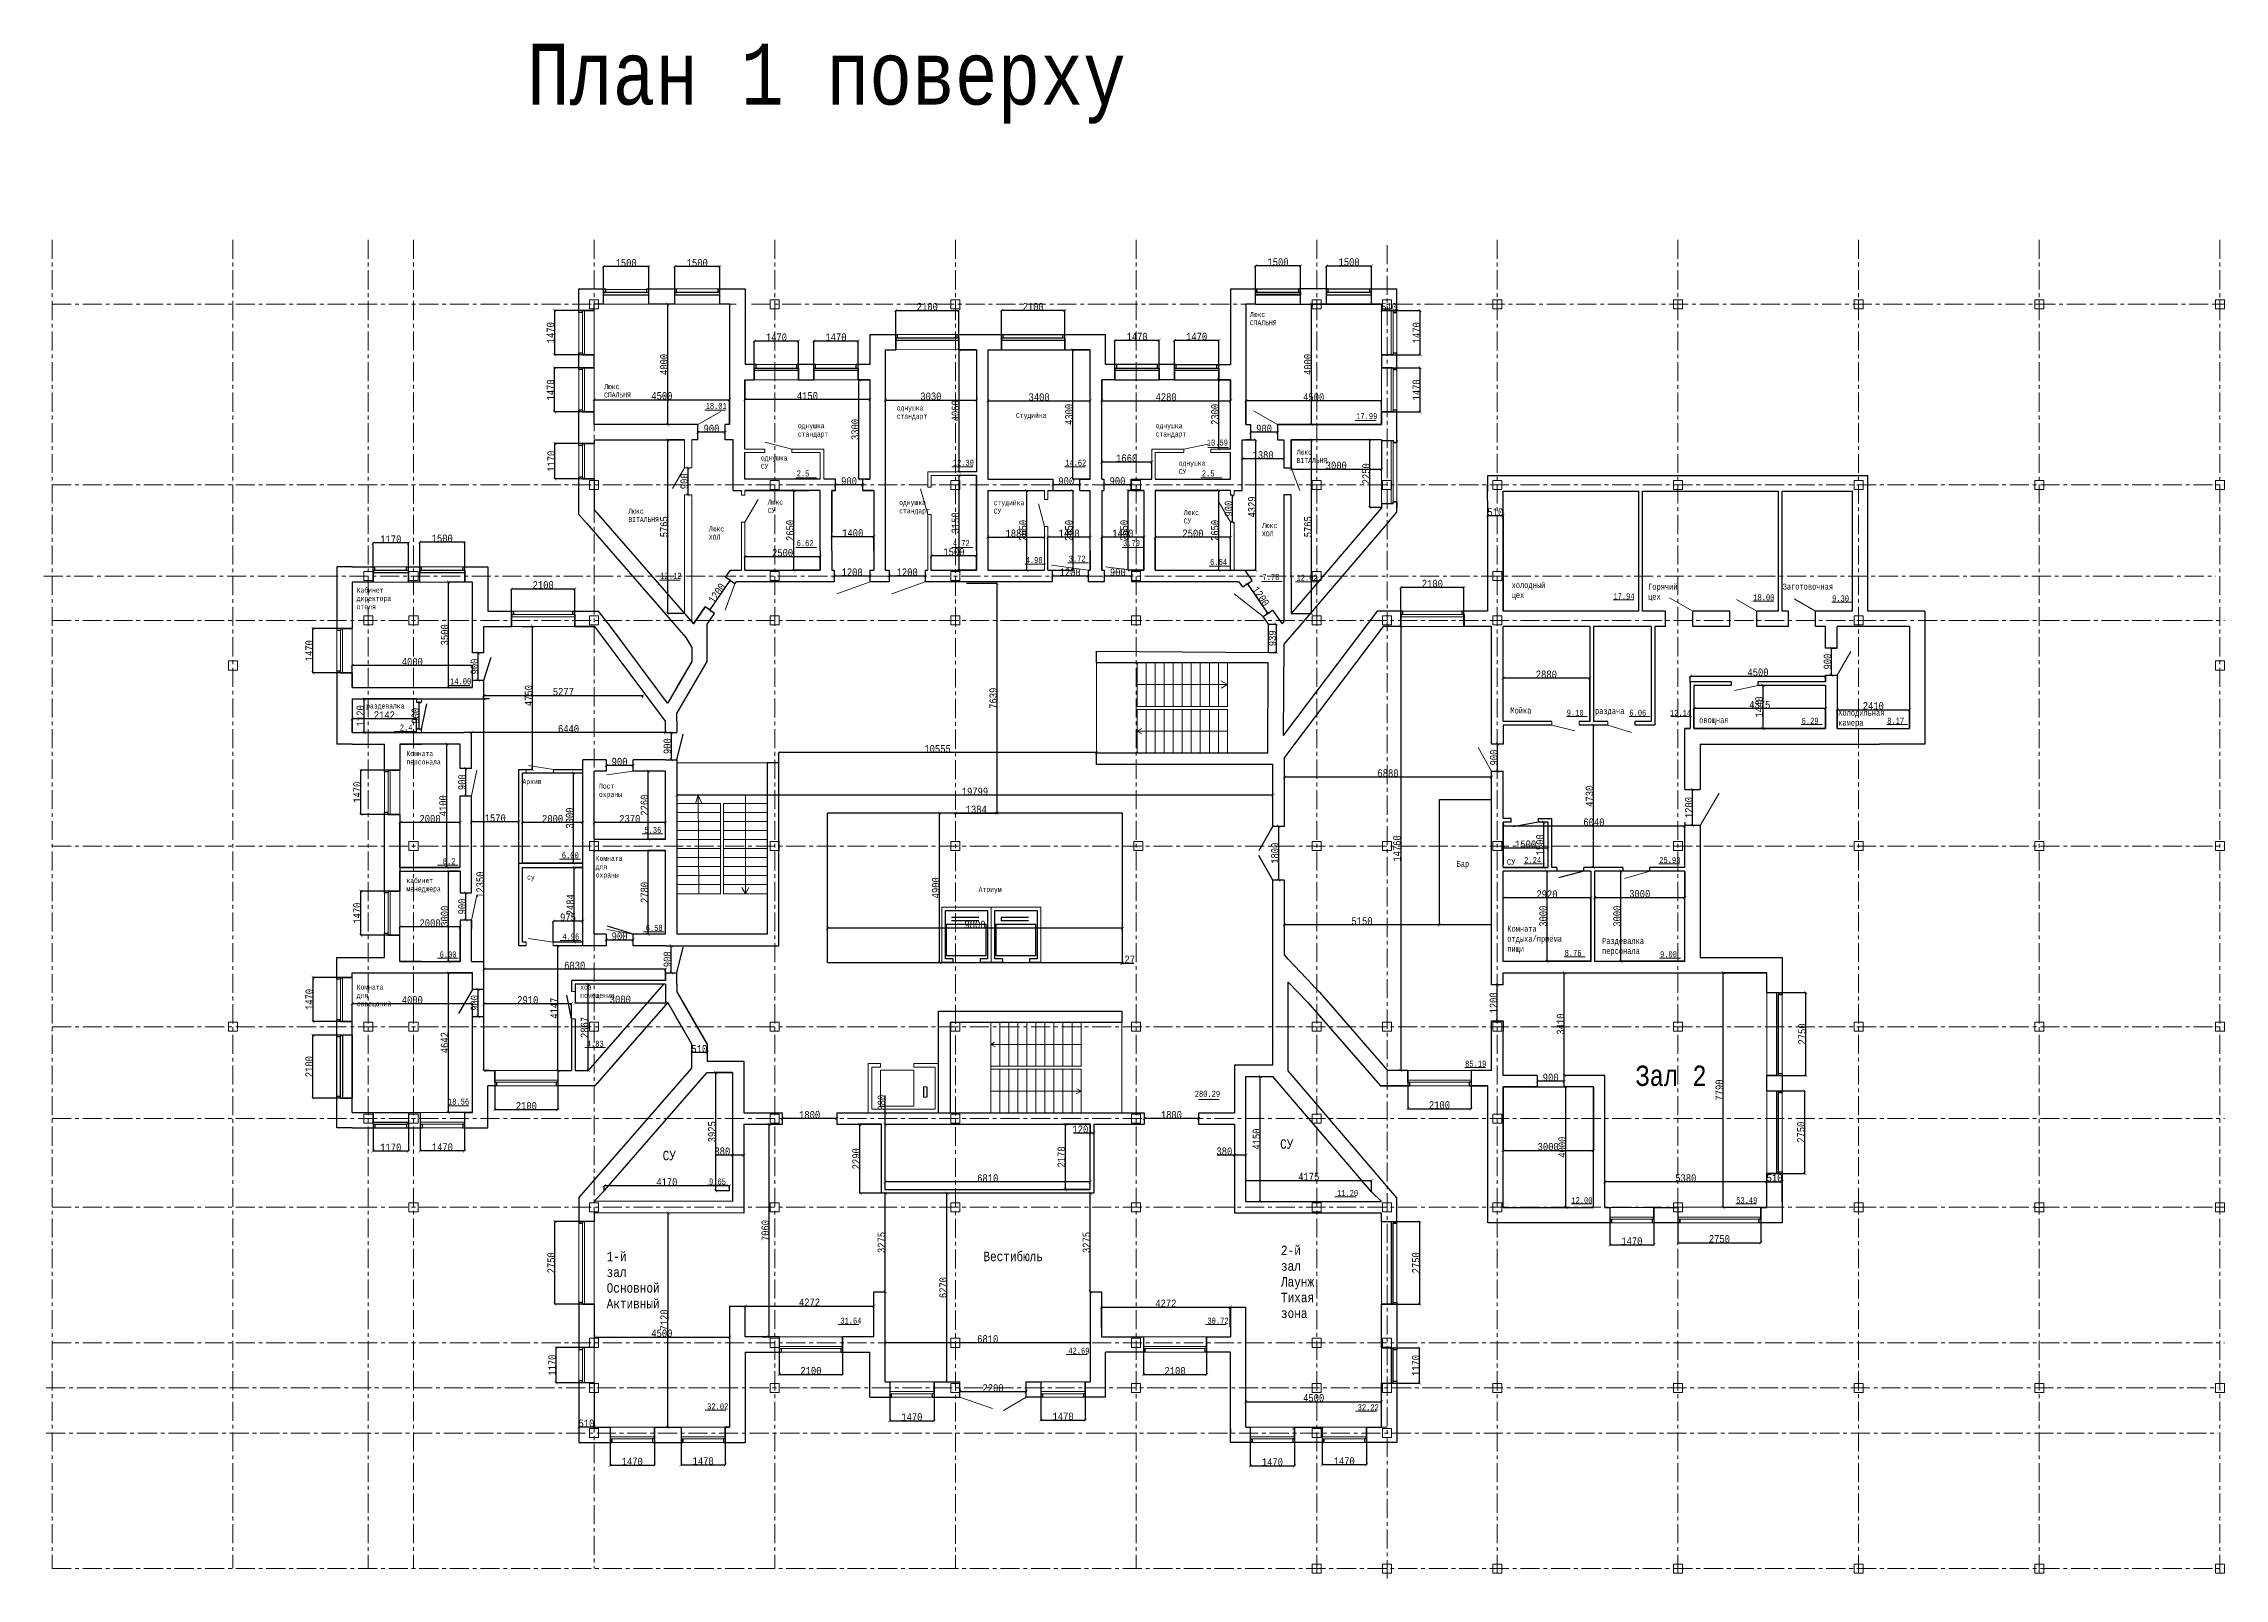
# Model space of a CAD drawing. Header units: millimetres. Extents: x -689206 to 4969298, y -1019800 to 703299.
# Drawn here: x 238937 to 311373, y 538572 to 589562 of the extents above; entities that cross this region are included whole.
import ezdxf

# ---------------------------------------------------------------- set-up
doc = ezdxf.new("R2010")
doc.units = ezdxf.units.MM
doc.linetypes.add('осеваяX2', pattern=[101.6, 63.5, -12.7, 12.7, -12.7])
for name, color, linetype, lineweight in [('несущие', 7, 'Continuous', 30), ('ОКНА', 250, 'Continuous', 20), ('ПЕРЕГОРОДКИ', 252, 'Continuous', 9), ('РАЗМЕРЫ', 7, 'Continuous', 9), ('Слой1', 7, 'Continuous', 30), ('стены', 7, 'Continuous', 20)]:
    doc.layers.add(name, color=color, linetype=linetype, lineweight=lineweight)
doc.styles.add('Аннотативный', font='isocteur.ttf', dxfattribs={"width": 0.7, "height": 250})
doc.dimstyles.new('Аннотативный', dxfattribs={"dimscale": 0, "dimtxt": 250, "dimasz": 100, "dimexe": 1.25, "dimexo": 0.625, "dimtad": 1, "dimdec": 0, "dimtxsty": 'Аннотативный', "dimblk": 'ARCHTICK', "dimcen": 2.5, "dimadec": 0, "dimazin": 0, "dimtfac": 1, "dimtdec": 0, "dimtmove": 0, "dimatfit": 3, "dimfxl": 1, "dimarcsym": 0})

msp = doc.modelspace()

# ---------------------------------------------------------------- texts
at = {"attachment_point": 1, "style": 'Аннотативный'}
for s, insert, char_height, width in [('Люкс\\PСПАЛЬНЯ', (279004, 580646), 165.8, 766.271), ('Люкс\\PСПАЛЬНЯ', (257554.5, 578248.1), 165.8, 766.271), ('однушка \\Pстандарт', (267273.3, 577540.1), 165.8, 766.271), ('однушка \\Pстандарт', (263989, 576949.9), 165.8, 766.271), ('Студийка', (271234.5, 577292.5), 165.8, 766.271), ('однушка \\Pстандарт', (275875.4, 576949.9), 165.8, 766.271), ('Люкс\\PВІТАЛЬНЯ', (280557.6, 576072.8), 165.8, 766.271), ('однушка\\PСУ', (262760.3, 575877.3), 165.8, 766.271), ('однушка\\PСУ', (276639.8, 575702.8), 165.8, 766.271), ('Люкс\\PВІТАЛЬНЯ', (258359.6, 574110.9), 165.8, 766.271), ('Люкс\\PСУ', (262991.2, 574413.2), 165.8, 766.271), ('однушка \\Pстандарт', (267355.9, 574397.2), 165.8, 766.271), ('студийка\\PСУ', (270495.4, 574389.8), 165.8, 766.271), ('Люкс\\PСУ', (276804.5, 574062.2), 165.8, 766.271), ('Люкс ХОЛ', (261032.2, 573518.9), 165.8, 766.271), ('Люкс ХОЛ', (279405.6, 573634.5), 165.8, 766.271), ('Кабинет директора отеля', (249337.4, 571486.3), 165.799, 766.271), ('Мойка', (287655.2, 567506.4), 199.11, 920.207), ('раздача ', (290466.3, 567490.6), 199.11, 920.207), ('Холодильная\\Pкамера', (298545.3, 567432.2), 199.107, 920.207), ('овощная ', (293924.8, 567186), 199.11, 920.207), ('Бар', (285868.1, 562410.2), 199.11, 920.207), ('кабинет менеджера', (250986.8, 561838), 165.799, 766.271), ('су', (254997.3, 561952), 165.8, 766.271), ('Комната отдыха/приёма пищи', (287553.9, 560254.9), 199.107, 920.207), ('Раздевалка персонала', (290700.1, 559850.2), 199.107, 920.207), ('хоз помещение', (256761.3, 558297.8), 165.799, 766.271), ('Зал 2', (291809.7, 555607.7), 674.23, 3116.053), ('СУ', (259498.2, 552777.4), 313.6, 1449.342), ('СУ', (280008.6, 553160.3), 313.6, 1449.342), ('1-й зал Основной  Активный', (257639.1, 549424.5), 313.597, 1449.342), ('Вестибюль', (270153.1, 549424.5), 313.6, 1449.342), ('2-й зал  Лаунж Тихая зона', (280036.6, 549628.8), 313.597, 1449.342)]:
    msp.add_mtext(s, dxfattribs=dict(at, insert=insert, char_height=char_height, width=width))
at = {"color": 18, "true_color": 0x000000, "attachment_point": 1, "style": 'Аннотативный'}
for s, insert, char_height, width in [('холодный цех', (287697.5, 571671.8), 199.107, 920.207), ('Горячий цех ', (292231.1, 571618.4), 199.107, 920.207), ('Заготовочная', (296700.5, 571621.4), 199.107, 920.207), ('раздевалка', (249652.3, 567638.7), 165.8, 766.271), ('Комната персонала', (250986.8, 566056.5), 165.799, 766.271), ('Архив', (254842.7, 565126.9), 165.8, 766.271), ('Пост охраны', (257384.7, 564976.7), 165.799, 766.271), ('Комната для охраны', (257274.8, 562576), 165.799, 766.271), ('Атриум', (269995.7, 561544.8), 165.8, 766.271), ('Комната для совещаний', (249337.4, 558297.8), 165.799, 766.271)]:
    msp.add_mtext(s, dxfattribs=dict(at, insert=insert, char_height=char_height, width=width))
at = {"lineweight": 25, "insert": (287544.7, 562474.5), "char_height": 199.11, "width": 933.819, "attachment_point": 1, "style": 'Аннотативный'}
msp.add_mtext('СУ', dxfattribs=at)
at = {"layer": 'РАЗМЕРЫ', "color": 114, "true_color": 0x139b48, "char_height": 200, "width": 656.117, "attachment_point": 1, "style": 'Аннотативный'}
for s, insert in [('18.01', (260927.9, 577626.4)), ('17.99', (282533.7, 577285.3)), ('10.59', (277573.8, 576406.8)), ('2.5', (263950.9, 575382.5)), ('12.30', (269136.7, 575738.7)), ('14.62', (272870.3, 575738.7)), ('2.5', (277408.7, 575382.5)), ('6.62', (263950.9, 573065.7)), ('4.72', (269136.7, 573065.7)), ('3.70', (274790.4, 573065.7)), ('4.98', (271556.1, 572505)), ('3.72', (272985, 572550.3)), ('6.64', (277681.8, 572439.3)), ('12.12', (259423, 571979.8)), ('7.78', (279421.6, 571939.7)), ('12.02', (280553.4, 571918.4)), ('17.94', (291081, 571301.7)), ('18.00', (295725.6, 571263.9)), ('9.30', (298343.4, 571227.7)), ('14.00', (252439.2, 568475.3)), ('9.10', (289528, 567430.6)), ('6.06', (291608.6, 567430.6)), ('12.14', (292955.3, 567426)), ('2.4', (250768.9, 566940.3)), ('6.29', (297331.4, 567162.5)), ('8.17', (300174.7, 567162.5)), ('5.36', (258891.2, 563538.8)), ('8.2', (252195.7, 562495)), ('6.00', (256150.9, 562693.1)), ('2.24', (288117.8, 562536.4)), ('25.93', (292601.8, 562536.4)), ('4.96', (256168.4, 559996.8)), ('6.58', (258937.4, 560284.2)), ('8.76', (289459.3, 559450.9)), ('9.00', (292626.8, 559406.9)), ('4.83', (256980.6, 556432.2)), ('85.19', (286154.8, 555770.6)), ('18.56', (252370.2, 554514.1)), ('280.29', (277173, 554769.8)), ('9.65', (261040.3, 551857.5)), ('11.20', (281899.2, 551476)), ('12.00', (289682.2, 551235.1)), ('53.49', (295157.9, 551235.1)), ('31.64', (265399.5, 547232.9)), ('30.72', (277594.4, 547232.9)), ('42.69', (272973.5, 546235.9)), ('32.02', (260978.4, 544386.2)), ('32.22', (282583.4, 544357.2))]:
    msp.add_mtext(s, dxfattribs=dict(at, insert=insert))
at = {"layer": 'РАЗМЕРЫ', "color": 18, "true_color": 0x000000, "insert": (252092.7, 559400.4), "char_height": 200, "width": 656.117, "attachment_point": 1, "style": 'Аннотативный'}
msp.add_mtext('6.00', dxfattribs=at)
at = {"layer": 'стены', "insert": (254994.3, 589561.6), "char_height": 2025.246, "width": 76858.328, "attachment_point": 1, "style": 'Аннотативный'}
msp.add_mtext('План 1 поверху', dxfattribs=at)

# ---------------------------------------------------------------- blocks, each defined once
blk = doc.blocks.new('_ArchTick')
at = {"color": 0, "linetype": 'ByBlock', "const_width": 0.15}
blk.add_lwpolyline([(-0.5, -0.5), (0.5, 0.5)], dxfattribs=at)
blk = doc.blocks.new('*D499')
at = {"layer": 'Defpoints', "color": 0, "lineweight": 20, "transparency": 16777216}
for p in [(259668, 576393), (260223, 576393), (260223, 570628)]:
    blk.add_point(p, dxfattribs=at)
at = {"layer": 'стены', "color": 0, "lineweight": -2, "transparency": 16777216}
for p, q in [((260222, 576393), (259667, 576393)), ((259668, 570628), (259668, 576393)), ((260222, 570628), (259667, 570628))]:
    blk.add_line(p, q, dxfattribs=at)
at = {"layer": 'стены', "color": 0, "lineweight": -2, "transparency": 16777216, "xscale": 100, "yscale": 100, "zscale": 100}
for p, rotation in [((259668, 576393), 90), ((259668, 570628), 270)]:
    blk.add_blockref('_ArchTick', p, dxfattribs=dict(at, rotation=rotation))
at = {"layer": 'стены', "color": 0, "lineweight": 13, "transparency": 16777216, "insert": (259542, 573510), "char_height": 250, "attachment_point": 5, "rotation": 90, "style": 'Аннотативный'}
blk.add_mtext('5765', dxfattribs=at)
blk = doc.blocks.new('*D500')
at = {"layer": 'Defpoints', "color": 0, "lineweight": 20, "transparency": 16777216}
for p in [(266018, 578393), (266383, 578393), (266383, 575093)]:
    blk.add_point(p, dxfattribs=at)
at = {"layer": 'стены', "color": 0, "lineweight": -2, "transparency": 16777216}
for p, q in [((266382, 578393), (266017, 578393)), ((266018, 575093), (266018, 578393)), ((266382, 575093), (266017, 575093))]:
    blk.add_line(p, q, dxfattribs=at)
at = {"layer": 'стены', "color": 0, "lineweight": -2, "transparency": 16777216, "xscale": 100, "yscale": 100, "zscale": 100}
for p, rotation in [((266018, 578393), 90), ((266018, 575093), 270)]:
    blk.add_blockref('_ArchTick', p, dxfattribs=dict(at, rotation=rotation))
at = {"layer": 'стены', "color": 0, "lineweight": 13, "transparency": 16777216, "insert": (265893, 576743), "char_height": 250, "attachment_point": 5, "rotation": 90, "style": 'Аннотативный'}
blk.add_mtext('3300', dxfattribs=at)
blk = doc.blocks.new('*D501')
at = {"layer": 'Defpoints', "color": 0, "lineweight": 20, "transparency": 16777216}
for p in [(262233, 578393), (266383, 578393), (262233, 577733)]:
    blk.add_point(p, dxfattribs=at)
at = {"layer": 'стены', "color": 0, "lineweight": -2, "transparency": 16777216}
for p, q in [((262233, 578392), (262233, 577732)), ((266383, 578392), (266383, 577732)), ((266383, 577733), (262233, 577733))]:
    blk.add_line(p, q, dxfattribs=at)
at = {"layer": 'стены', "color": 0, "lineweight": -2, "transparency": 16777216, "xscale": 100, "yscale": 100, "zscale": 100, "rotation": 180}
blk.add_blockref('_ArchTick', (262233, 577733), dxfattribs=at)
at = {"layer": 'стены', "color": 0, "lineweight": -2, "transparency": 16777216, "xscale": 100, "yscale": 100, "zscale": 100}
blk.add_blockref('_ArchTick', (266383, 577733), dxfattribs=at)
at = {"layer": 'стены', "color": 0, "lineweight": 13, "transparency": 16777216, "insert": (264308, 577859), "char_height": 250, "attachment_point": 5, "style": 'Аннотативный'}
blk.add_mtext('4150', dxfattribs=at)
blk = doc.blocks.new('*D502')
at = {"layer": 'Defpoints', "color": 0, "lineweight": 20, "transparency": 16777216}
for p in [(266893, 577716), (269923, 577716), (269923, 577716)]:
    blk.add_point(p, dxfattribs=at)
at = {"layer": 'стены', "color": 0, "lineweight": -2, "transparency": 16777216}
for p, q in [((266893, 577717), (266893, 577717)), ((266893, 577716), (269923, 577716)), ((269923, 577717), (269923, 577717))]:
    blk.add_line(p, q, dxfattribs=at)
at = {"layer": 'стены', "color": 0, "lineweight": -2, "transparency": 16777216, "xscale": 100, "yscale": 100, "zscale": 100, "rotation": 180}
blk.add_blockref('_ArchTick', (266893, 577716), dxfattribs=at)
at = {"layer": 'стены', "color": 0, "lineweight": -2, "transparency": 16777216, "xscale": 100, "yscale": 100, "zscale": 100}
blk.add_blockref('_ArchTick', (269923, 577716), dxfattribs=at)
at = {"layer": 'стены', "color": 0, "lineweight": 13, "transparency": 16777216, "insert": (268408, 577842), "char_height": 250, "attachment_point": 5, "style": 'Аннотативный'}
blk.add_mtext('3030', dxfattribs=at)
blk = doc.blocks.new('*D503')
at = {"layer": 'Defpoints', "color": 0, "lineweight": 20, "transparency": 16777216}
for p in [(269349, 579393), (269923, 579393), (269923, 575333)]:
    blk.add_point(p, dxfattribs=at)
at = {"layer": 'стены', "color": 0, "lineweight": -2, "transparency": 16777216}
for p, q in [((269922, 579393), (269347, 579393)), ((269349, 575333), (269349, 579393)), ((269922, 575333), (269347, 575333))]:
    blk.add_line(p, q, dxfattribs=at)
at = {"layer": 'стены', "color": 0, "lineweight": -2, "transparency": 16777216, "xscale": 100, "yscale": 100, "zscale": 100}
for p, rotation in [((269349, 579393), 90), ((269349, 575333), 270)]:
    blk.add_blockref('_ArchTick', p, dxfattribs=dict(at, rotation=rotation))
at = {"layer": 'стены', "color": 0, "lineweight": 13, "transparency": 16777216, "insert": (269223, 577363), "char_height": 250, "attachment_point": 5, "rotation": 90, "style": 'Аннотативный'}
blk.add_mtext('4060', dxfattribs=at)
blk = doc.blocks.new('*D504')
at = {"layer": 'Defpoints', "color": 0, "lineweight": 20, "transparency": 16777216}
for p in [(265113, 573177), (265113, 572713), (266513, 572713)]:
    blk.add_point(p, dxfattribs=at)
at = {"layer": 'стены', "color": 0, "lineweight": -2, "transparency": 16777216}
for p, q in [((265113, 572713), (265113, 573178)), ((266513, 573177), (265113, 573177)), ((266513, 572713), (266513, 573178))]:
    blk.add_line(p, q, dxfattribs=at)
at = {"layer": 'стены', "color": 0, "lineweight": -2, "transparency": 16777216, "xscale": 100, "yscale": 100, "zscale": 100, "rotation": 180}
blk.add_blockref('_ArchTick', (265113, 573177), dxfattribs=at)
at = {"layer": 'стены', "color": 0, "lineweight": -2, "transparency": 16777216, "xscale": 100, "yscale": 100, "zscale": 100}
blk.add_blockref('_ArchTick', (266513, 573177), dxfattribs=at)
at = {"layer": 'стены', "color": 0, "lineweight": 13, "transparency": 16777216, "insert": (265813, 573302), "char_height": 250, "attachment_point": 5, "style": 'Аннотативный'}
blk.add_mtext('1400', dxfattribs=at)
blk = doc.blocks.new('*D505')
at = {"layer": 'Defpoints', "color": 0, "lineweight": 20, "transparency": 16777216}
for p in [(270303, 577692), (273703, 577692), (273703, 577692)]:
    blk.add_point(p, dxfattribs=at)
at = {"layer": 'стены', "color": 0, "lineweight": -2, "transparency": 16777216}
for p, q in [((270303, 577692), (273703, 577692)), ((270303, 577691), (270303, 577691)), ((273703, 577692), (273703, 577693))]:
    blk.add_line(p, q, dxfattribs=at)
at = {"layer": 'стены', "color": 0, "lineweight": -2, "transparency": 16777216, "xscale": 100, "yscale": 100, "zscale": 100, "rotation": 180}
blk.add_blockref('_ArchTick', (270303, 577692), dxfattribs=at)
at = {"layer": 'стены', "color": 0, "lineweight": -2, "transparency": 16777216, "xscale": 100, "yscale": 100, "zscale": 100}
blk.add_blockref('_ArchTick', (273703, 577692), dxfattribs=at)
at = {"layer": 'стены', "color": 0, "lineweight": 13, "transparency": 16777216, "insert": (272003, 577817), "char_height": 250, "attachment_point": 5, "style": 'Аннотативный'}
blk.add_mtext('3400', dxfattribs=at)
blk = doc.blocks.new('*D506')
at = {"layer": 'Defpoints', "color": 0, "lineweight": 20, "transparency": 16777216}
for p in [(273122, 579393), (273703, 579393), (273703, 575093)]:
    blk.add_point(p, dxfattribs=at)
at = {"layer": 'стены', "color": 0, "lineweight": -2, "transparency": 16777216}
for p, q in [((273702, 579393), (273121, 579393)), ((273122, 575093), (273122, 579393)), ((273702, 575093), (273121, 575093))]:
    blk.add_line(p, q, dxfattribs=at)
at = {"layer": 'стены', "color": 0, "lineweight": -2, "transparency": 16777216, "xscale": 100, "yscale": 100, "zscale": 100}
for p, rotation in [((273122, 579393), 90), ((273122, 575093), 270)]:
    blk.add_blockref('_ArchTick', p, dxfattribs=dict(at, rotation=rotation))
at = {"layer": 'стены', "color": 0, "lineweight": 13, "transparency": 16777216, "insert": (272996, 577243), "char_height": 250, "attachment_point": 5, "rotation": 90, "style": 'Аннотативный'}
blk.add_mtext('4300', dxfattribs=at)
blk = doc.blocks.new('*D507')
at = {"layer": 'Defpoints', "color": 0, "lineweight": 20, "transparency": 16777216}
for p in [(270298, 573164), (272178, 573164), (272178, 573164)]:
    blk.add_point(p, dxfattribs=at)
at = {"layer": 'стены', "color": 0, "lineweight": -2, "transparency": 16777216}
for p, q in [((270298, 573164), (270298, 573163)), ((270298, 573164), (272178, 573164)), ((272178, 573165), (272178, 573165))]:
    blk.add_line(p, q, dxfattribs=at)
at = {"layer": 'стены', "color": 0, "lineweight": -2, "transparency": 16777216, "xscale": 100, "yscale": 100, "zscale": 100, "rotation": 180}
blk.add_blockref('_ArchTick', (270298, 573164), dxfattribs=at)
at = {"layer": 'стены', "color": 0, "lineweight": -2, "transparency": 16777216, "xscale": 100, "yscale": 100, "zscale": 100}
blk.add_blockref('_ArchTick', (272178, 573164), dxfattribs=at)
at = {"layer": 'стены', "color": 0, "transparency": 16777216, "insert": (271238, 573290), "char_height": 250, "attachment_point": 5, "style": 'Аннотативный'}
blk.add_mtext('1880', dxfattribs=at)
blk = doc.blocks.new('*D508')
at = {"layer": 'Defpoints', "color": 0, "lineweight": 20, "transparency": 16777216}
for p in [(278873, 544443), (283373, 544443), (283373, 544443)]:
    blk.add_point(p, dxfattribs=at)
at = {"layer": 'стены', "color": 0, "lineweight": -2, "transparency": 16777216}
for p, q in [((278873, 544443), (278873, 544444)), ((278873, 544443), (283373, 544443)), ((283373, 544442), (283373, 544441))]:
    blk.add_line(p, q, dxfattribs=at)
at = {"layer": 'стены', "color": 0, "lineweight": -2, "transparency": 16777216, "xscale": 100, "yscale": 100, "zscale": 100, "rotation": 180}
blk.add_blockref('_ArchTick', (278873, 544443), dxfattribs=at)
at = {"layer": 'стены', "color": 0, "lineweight": -2, "transparency": 16777216, "xscale": 100, "yscale": 100, "zscale": 100}
blk.add_blockref('_ArchTick', (283373, 544443), dxfattribs=at)
at = {"layer": 'стены', "color": 0, "lineweight": 13, "transparency": 16777216, "insert": (281123, 544568), "char_height": 250, "attachment_point": 5, "style": 'Аннотативный'}
blk.add_mtext('4500', dxfattribs=at)
blk = doc.blocks.new('*D509')
at = {"layer": 'Defpoints', "color": 0, "lineweight": 20, "transparency": 16777216}
for p in [(273702, 553659), (272868, 551490), (273702, 551490)]:
    blk.add_point(p, dxfattribs=at)
at = {"layer": 'стены', "color": 0, "lineweight": -2, "transparency": 16777216}
for p, q in [((273701, 553659), (272867, 553659)), ((272868, 553659), (272868, 551490)), ((273701, 551490), (272867, 551490))]:
    blk.add_line(p, q, dxfattribs=at)
at = {"layer": 'стены', "color": 0, "lineweight": -2, "transparency": 16777216, "xscale": 100, "yscale": 100, "zscale": 100}
for p, rotation in [((272868, 553659), 90), ((272868, 551490), 270)]:
    blk.add_blockref('_ArchTick', p, dxfattribs=dict(at, rotation=rotation))
at = {"layer": 'стены', "color": 0, "lineweight": 13, "transparency": 16777216, "insert": (272742, 552574), "char_height": 250, "attachment_point": 5, "rotation": 90, "style": 'Аннотативный'}
blk.add_mtext('2170', dxfattribs=at)
blk = doc.blocks.new('*D510')
at = {"layer": 'Defpoints', "color": 0, "lineweight": 20, "transparency": 16777216}
for p in [(266893, 551743), (266893, 551490), (273702, 551490)]:
    blk.add_point(p, dxfattribs=at)
at = {"layer": 'стены', "color": 0, "lineweight": -2, "transparency": 16777216}
for p, q in [((266893, 551491), (266893, 551744)), ((273702, 551743), (266893, 551743)), ((273702, 551491), (273702, 551744))]:
    blk.add_line(p, q, dxfattribs=at)
at = {"layer": 'стены', "color": 0, "lineweight": -2, "transparency": 16777216, "xscale": 100, "yscale": 100, "zscale": 100, "rotation": 180}
blk.add_blockref('_ArchTick', (266893, 551743), dxfattribs=at)
at = {"layer": 'стены', "color": 0, "lineweight": -2, "transparency": 16777216, "xscale": 100, "yscale": 100, "zscale": 100}
blk.add_blockref('_ArchTick', (273702, 551743), dxfattribs=at)
at = {"layer": 'стены', "color": 0, "lineweight": 13, "transparency": 16777216, "insert": (270297, 551868), "char_height": 250, "attachment_point": 5, "style": 'Аннотативный'}
blk.add_mtext('6810', dxfattribs=at)
blk = doc.blocks.new('*D511')
at = {"layer": 'Defpoints', "color": 0, "lineweight": 20, "transparency": 16777216}
for p in [(263481, 553849), (263481, 553849), (265281, 553849)]:
    blk.add_point(p, dxfattribs=at)
at = {"layer": 'стены', "color": 0, "lineweight": -2, "transparency": 16777216}
for p, q in [((263481, 553849), (263481, 553850)), ((265281, 553849), (263481, 553849)), ((265281, 553849), (265281, 553850))]:
    blk.add_line(p, q, dxfattribs=at)
at = {"layer": 'стены', "color": 0, "lineweight": -2, "transparency": 16777216, "xscale": 100, "yscale": 100, "zscale": 100, "rotation": 180}
blk.add_blockref('_ArchTick', (263481, 553849), dxfattribs=at)
at = {"layer": 'стены', "color": 0, "lineweight": -2, "transparency": 16777216, "xscale": 100, "yscale": 100, "zscale": 100}
blk.add_blockref('_ArchTick', (265281, 553849), dxfattribs=at)
at = {"layer": 'стены', "color": 0, "lineweight": 13, "transparency": 16777216, "insert": (264381, 553974), "char_height": 250, "attachment_point": 5, "style": 'Аннотативный'}
blk.add_mtext('1800', dxfattribs=at)
blk = doc.blocks.new('*D486')
at = {"layer": 'Defpoints', "color": 0, "lineweight": 20, "transparency": 16777216}
for p in [(266051, 553659), (266773, 553659), (266773, 551370)]:
    blk.add_point(p, dxfattribs=at)
at = {"layer": 'стены', "color": 0, "lineweight": -2, "transparency": 16777216}
for p, q in [((266772, 553659), (266050, 553659)), ((266051, 551370), (266051, 553659)), ((266772, 551370), (266050, 551370))]:
    blk.add_line(p, q, dxfattribs=at)
at = {"layer": 'стены', "color": 0, "lineweight": -2, "transparency": 16777216, "xscale": 100, "yscale": 100, "zscale": 100}
for p, rotation in [((266051, 553659), 90), ((266051, 551370), 270)]:
    blk.add_blockref('_ArchTick', p, dxfattribs=dict(at, rotation=rotation))
at = {"layer": 'стены', "color": 0, "lineweight": 13, "transparency": 16777216, "insert": (265925, 552514), "char_height": 250, "attachment_point": 5, "rotation": 90, "style": 'Аннотативный'}
blk.add_mtext('2290', dxfattribs=at)
blk = doc.blocks.new('*D487')
at = {"layer": 'Defpoints', "color": 0, "lineweight": 20, "transparency": 16777216}
for p in [(266513, 547620), (262241, 546929), (266513, 546929)]:
    blk.add_point(p, dxfattribs=at)
at = {"layer": 'стены', "color": 0, "lineweight": -2, "transparency": 16777216}
for p, q in [((262241, 546929), (262241, 547621)), ((262241, 547620), (266513, 547620)), ((266513, 546929), (266513, 547621))]:
    blk.add_line(p, q, dxfattribs=at)
at = {"layer": 'стены', "color": 0, "lineweight": -2, "transparency": 16777216, "xscale": 100, "yscale": 100, "zscale": 100, "rotation": 180}
blk.add_blockref('_ArchTick', (262241, 547620), dxfattribs=at)
at = {"layer": 'стены', "color": 0, "lineweight": -2, "transparency": 16777216, "xscale": 100, "yscale": 100, "zscale": 100}
blk.add_blockref('_ArchTick', (266513, 547620), dxfattribs=at)
at = {"layer": 'стены', "color": 0, "lineweight": 13, "transparency": 16777216, "insert": (264377, 547745), "char_height": 250, "attachment_point": 5, "style": 'Аннотативный'}
blk.add_mtext('4272', dxfattribs=at)
blk = doc.blocks.new('*D488')
at = {"layer": 'Defpoints', "color": 0, "lineweight": 20, "transparency": 16777216}
for p in [(274077, 546917), (278349, 547585), (278349, 546917)]:
    blk.add_point(p, dxfattribs=at)
at = {"layer": 'стены', "color": 0, "lineweight": -2, "transparency": 16777216}
for p, q in [((274077, 546918), (274077, 547586)), ((274077, 547585), (278349, 547585)), ((278349, 546918), (278349, 547586))]:
    blk.add_line(p, q, dxfattribs=at)
at = {"layer": 'стены', "color": 0, "lineweight": -2, "transparency": 16777216, "xscale": 100, "yscale": 100, "zscale": 100, "rotation": 180}
blk.add_blockref('_ArchTick', (274077, 547585), dxfattribs=at)
at = {"layer": 'стены', "color": 0, "lineweight": -2, "transparency": 16777216, "xscale": 100, "yscale": 100, "zscale": 100}
blk.add_blockref('_ArchTick', (278349, 547585), dxfattribs=at)
at = {"layer": 'стены', "color": 0, "lineweight": 13, "transparency": 16777216, "insert": (276213, 547710), "char_height": 250, "attachment_point": 5, "style": 'Аннотативный'}
blk.add_mtext('4272', dxfattribs=at)
blk = doc.blocks.new('*D489')
at = {"layer": 'Defpoints', "color": 0, "lineweight": 20, "transparency": 16777216}
for p in [(266893, 551370), (266893, 551370), (266893, 548096)]:
    blk.add_point(p, dxfattribs=at)
at = {"layer": 'стены', "color": 0, "lineweight": -2, "transparency": 16777216}
for p, q in [((266893, 551370), (266894, 551370)), ((266893, 548096), (266893, 551370)), ((266893, 548096), (266894, 548096))]:
    blk.add_line(p, q, dxfattribs=at)
at = {"layer": 'стены', "color": 0, "lineweight": -2, "transparency": 16777216, "xscale": 100, "yscale": 100, "zscale": 100}
for p, rotation in [((266893, 551370), 90), ((266893, 548096), 270)]:
    blk.add_blockref('_ArchTick', p, dxfattribs=dict(at, rotation=rotation))
at = {"layer": 'стены', "color": 0, "lineweight": 13, "transparency": 16777216, "insert": (266767, 549733), "char_height": 250, "attachment_point": 5, "rotation": 90, "style": 'Аннотативный'}
blk.add_mtext('3275', dxfattribs=at)
blk = doc.blocks.new('*D490')
at = {"layer": 'Defpoints', "color": 0, "lineweight": 20, "transparency": 16777216}
for p in [(273702, 551370), (273702, 551370), (273700, 548096)]:
    blk.add_point(p, dxfattribs=at)
at = {"layer": 'стены', "color": 0, "lineweight": -2, "transparency": 16777216}
for p, q in [((273702, 551370), (273703, 551370)), ((273702, 548096), (273702, 551370)), ((273700, 548096), (273703, 548096))]:
    blk.add_line(p, q, dxfattribs=at)
at = {"layer": 'стены', "color": 0, "lineweight": -2, "transparency": 16777216, "xscale": 100, "yscale": 100, "zscale": 100}
for p, rotation in [((273702, 551370), 90), ((273702, 548096), 270)]:
    blk.add_blockref('_ArchTick', p, dxfattribs=dict(at, rotation=rotation))
at = {"layer": 'стены', "color": 0, "lineweight": 13, "transparency": 16777216, "insert": (273576, 549733), "char_height": 250, "attachment_point": 5, "rotation": 90, "style": 'Аннотативный'}
blk.add_mtext('3275', dxfattribs=at)
blk = doc.blocks.new('*D491')
at = {"layer": 'Defpoints', "color": 0, "lineweight": 20, "transparency": 16777216}
for p in [(261261, 555375), (261823, 555375), (261723, 551449)]:
    blk.add_point(p, dxfattribs=at)
at = {"layer": 'стены', "color": 0, "lineweight": -2, "transparency": 16777216}
for p, q in [((261822, 555375), (261260, 555375)), ((261261, 551449), (261261, 555375)), ((261722, 551449), (261260, 551449))]:
    blk.add_line(p, q, dxfattribs=at)
at = {"layer": 'стены', "color": 0, "lineweight": -2, "transparency": 16777216, "xscale": 100, "yscale": 100, "zscale": 100}
for p, rotation in [((261261, 555375), 90), ((261261, 551449), 270)]:
    blk.add_blockref('_ArchTick', p, dxfattribs=dict(at, rotation=rotation))
at = {"layer": 'стены', "color": 0, "lineweight": 13, "transparency": 16777216, "insert": (261136, 553412), "char_height": 250, "attachment_point": 5, "rotation": 90, "style": 'Аннотативный'}
blk.add_mtext('3925', dxfattribs=at)
blk = doc.blocks.new('*D492')
at = {"layer": 'Defpoints', "color": 0, "lineweight": 20, "transparency": 16777216}
for p in [(257554, 551613), (257554, 551449), (261723, 551449)]:
    blk.add_point(p, dxfattribs=at)
at = {"layer": 'стены', "color": 0, "lineweight": -2, "transparency": 16777216}
for p, q in [((257554, 551450), (257554, 551614)), ((261723, 551613), (257554, 551613)), ((261723, 551450), (261723, 551614))]:
    blk.add_line(p, q, dxfattribs=at)
at = {"layer": 'стены', "color": 0, "lineweight": -2, "transparency": 16777216, "xscale": 100, "yscale": 100, "zscale": 100, "rotation": 180}
blk.add_blockref('_ArchTick', (257554, 551613), dxfattribs=at)
at = {"layer": 'стены', "color": 0, "lineweight": -2, "transparency": 16777216, "xscale": 100, "yscale": 100, "zscale": 100}
blk.add_blockref('_ArchTick', (261723, 551613), dxfattribs=at)
at = {"layer": 'стены', "color": 0, "lineweight": 13, "transparency": 16777216, "insert": (259638, 551738), "char_height": 250, "attachment_point": 5, "style": 'Аннотативный'}
blk.add_mtext('4170', dxfattribs=at)
blk = doc.blocks.new('*D493')
at = {"layer": 'Defpoints', "color": 0, "lineweight": 20, "transparency": 16777216}
for p in [(278873, 551415), (283048, 551795), (283048, 551415)]:
    blk.add_point(p, dxfattribs=at)
at = {"layer": 'стены', "color": 0, "lineweight": -2, "transparency": 16777216}
for p, q in [((278873, 551415), (278873, 551796)), ((278873, 551795), (283048, 551795)), ((283048, 551415), (283048, 551796))]:
    blk.add_line(p, q, dxfattribs=at)
at = {"layer": 'стены', "color": 0, "lineweight": -2, "transparency": 16777216, "xscale": 100, "yscale": 100, "zscale": 100, "rotation": 180}
blk.add_blockref('_ArchTick', (278873, 551795), dxfattribs=at)
at = {"layer": 'стены', "color": 0, "lineweight": -2, "transparency": 16777216, "xscale": 100, "yscale": 100, "zscale": 100}
blk.add_blockref('_ArchTick', (283048, 551795), dxfattribs=at)
at = {"layer": 'стены', "color": 0, "lineweight": 13, "transparency": 16777216, "insert": (280960, 551920), "char_height": 250, "attachment_point": 5, "style": 'Аннотативный'}
blk.add_mtext('4175', dxfattribs=at)
blk = doc.blocks.new('*D494')
at = {"layer": 'Defpoints', "color": 0, "lineweight": 20, "transparency": 16777216}
for p in [(273702, 553659), (273822, 553659), (273702, 553367)]:
    blk.add_point(p, dxfattribs=at)
at = {"layer": 'стены', "color": 0, "lineweight": -2, "transparency": 16777216}
for p, q in [((273702, 553658), (273702, 553366)), ((273822, 553658), (273822, 553366)), ((273702, 553367), (273145, 553367)), ((273822, 553367), (273702, 553367))]:
    blk.add_line(p, q, dxfattribs=at)
at = {"layer": 'стены', "color": 0, "lineweight": -2, "transparency": 16777216, "xscale": 100, "yscale": 100, "zscale": 100, "rotation": 180}
blk.add_blockref('_ArchTick', (273702, 553367), dxfattribs=at)
at = {"layer": 'стены', "color": 0, "lineweight": -2, "transparency": 16777216, "xscale": 100, "yscale": 100, "zscale": 100}
blk.add_blockref('_ArchTick', (273822, 553367), dxfattribs=at)
at = {"layer": 'стены', "color": 0, "lineweight": 20, "transparency": 16777216, "insert": (273374, 553493), "char_height": 250, "attachment_point": 5, "style": 'Аннотативный'}
blk.add_mtext('120', dxfattribs=at)
blk = doc.blocks.new('*D495')
at = {"layer": 'Defpoints', "color": 0, "lineweight": 20, "transparency": 16777216}
for p in [(266893, 554039), (266893, 554039), (266893, 553659)]:
    blk.add_point(p, dxfattribs=at)
at = {"layer": 'стены', "color": 0, "lineweight": -2, "transparency": 16777216}
for p, q in [((266893, 554039), (266893, 554612)), ((266893, 554039), (266894, 554039)), ((266893, 553659), (266893, 554039)), ((266893, 553659), (266894, 553659))]:
    blk.add_line(p, q, dxfattribs=at)
at = {"layer": 'стены', "color": 0, "lineweight": -2, "transparency": 16777216, "xscale": 100, "yscale": 100, "zscale": 100}
for p, rotation in [((266893, 554039), 90), ((266893, 553659), 270)]:
    blk.add_blockref('_ArchTick', p, dxfattribs=dict(at, rotation=rotation))
at = {"layer": 'стены', "color": 0, "lineweight": 13, "transparency": 16777216, "insert": (266767, 554375), "char_height": 250, "attachment_point": 5, "rotation": 90, "style": 'Аннотативный'}
blk.add_mtext('380', dxfattribs=at)
blk = doc.blocks.new('*D496')
at = {"layer": 'Defpoints', "color": 0, "lineweight": 20, "transparency": 16777216}
for p in [(293633, 568361), (298128, 568548), (298128, 568361)]:
    blk.add_point(p, dxfattribs=at)
at = {"layer": 'стены', "color": 0, "lineweight": -2, "transparency": 16777216}
for p, q in [((293633, 568362), (293633, 568549)), ((293633, 568548), (298128, 568548)), ((298128, 568362), (298128, 568549))]:
    blk.add_line(p, q, dxfattribs=at)
at = {"layer": 'стены', "color": 0, "lineweight": -2, "transparency": 16777216, "xscale": 100, "yscale": 100, "zscale": 100, "rotation": 180}
blk.add_blockref('_ArchTick', (293633, 568548), dxfattribs=at)
at = {"layer": 'стены', "color": 0, "lineweight": -2, "transparency": 16777216, "xscale": 100, "yscale": 100, "zscale": 100}
blk.add_blockref('_ArchTick', (298128, 568548), dxfattribs=at)
at = {"layer": 'стены', "color": 0, "lineweight": 25, "transparency": 16777216, "insert": (295880, 568674), "char_height": 250, "attachment_point": 5, "style": 'Аннотативный'}
blk.add_mtext('4500', dxfattribs=at)
blk = doc.blocks.new('*D497')
at = {"layer": 'Defpoints', "color": 0, "lineweight": 20, "transparency": 16777216}
for p in [(298318, 569482), (298318, 569482), (298318, 568582)]:
    blk.add_point(p, dxfattribs=at)
at = {"layer": 'стены', "color": 0, "lineweight": -2, "transparency": 16777216}
for p, q in [((298318, 569482), (298319, 569482)), ((298318, 568582), (298318, 569482)), ((298318, 568582), (298319, 568582))]:
    blk.add_line(p, q, dxfattribs=at)
at = {"layer": 'стены', "color": 0, "lineweight": -2, "transparency": 16777216, "xscale": 100, "yscale": 100, "zscale": 100}
for p, rotation in [((298318, 569482), 90), ((298318, 568582), 270)]:
    blk.add_blockref('_ArchTick', p, dxfattribs=dict(at, rotation=rotation))
at = {"layer": 'стены', "color": 0, "lineweight": 25, "transparency": 16777216, "insert": (298192, 569032), "char_height": 250, "attachment_point": 5, "rotation": 90, "style": 'Аннотативный'}
blk.add_mtext('900', dxfattribs=at)
blk = doc.blocks.new('*D498')
at = {"layer": 'Defpoints', "color": 0, "lineweight": 20, "transparency": 16777216}
for p in [(287412, 568480), (287412, 567040), (290292, 567040)]:
    blk.add_point(p, dxfattribs=at)
at = {"layer": 'стены', "color": 0, "lineweight": -2, "transparency": 16777216}
for p, q in [((287412, 567040), (287412, 568481)), ((290292, 568480), (287412, 568480)), ((290292, 567040), (290292, 568481))]:
    blk.add_line(p, q, dxfattribs=at)
at = {"layer": 'стены', "color": 0, "lineweight": -2, "transparency": 16777216, "xscale": 100, "yscale": 100, "zscale": 100, "rotation": 180}
blk.add_blockref('_ArchTick', (287412, 568480), dxfattribs=at)
at = {"layer": 'стены', "color": 0, "lineweight": -2, "transparency": 16777216, "xscale": 100, "yscale": 100, "zscale": 100}
blk.add_blockref('_ArchTick', (290292, 568480), dxfattribs=at)
at = {"layer": 'стены', "color": 0, "lineweight": 13, "transparency": 16777216, "insert": (288852, 568605), "char_height": 250, "attachment_point": 5, "style": 'Аннотативный'}
blk.add_mtext('2880', dxfattribs=at)
blk = doc.blocks.new('*D512')
at = {"layer": 'Defpoints', "color": 0, "lineweight": 20, "transparency": 16777216}
for p in [(298128, 568241), (296043, 566803), (298128, 566803)]:
    blk.add_point(p, dxfattribs=at)
at = {"layer": 'стены', "color": 0, "lineweight": -2, "transparency": 16777216}
for p, q in [((298127, 568241), (296042, 568241)), ((296043, 568241), (296043, 566803)), ((298127, 566803), (296042, 566803))]:
    blk.add_line(p, q, dxfattribs=at)
at = {"layer": 'стены', "color": 0, "lineweight": -2, "transparency": 16777216, "xscale": 100, "yscale": 100, "zscale": 100}
for p, rotation in [((296043, 568241), 90), ((296043, 566803), 270)]:
    blk.add_blockref('_ArchTick', p, dxfattribs=dict(at, rotation=rotation))
at = {"layer": 'стены', "color": 0, "lineweight": 25, "transparency": 16777216, "insert": (295918, 567522), "char_height": 250, "attachment_point": 5, "rotation": 90, "style": 'Аннотативный'}
blk.add_mtext('1440', dxfattribs=at)
blk = doc.blocks.new('*D513')
at = {"layer": 'Defpoints', "color": 0, "lineweight": 20, "transparency": 16777216}
for p in [(293753, 567473), (293753, 566803), (298128, 566803)]:
    blk.add_point(p, dxfattribs=at)
at = {"layer": 'стены', "color": 0, "lineweight": -2, "transparency": 16777216}
for p, q in [((293753, 566803), (293753, 567474)), ((298128, 567473), (293753, 567473)), ((298128, 566803), (298128, 567474))]:
    blk.add_line(p, q, dxfattribs=at)
at = {"layer": 'стены', "color": 0, "lineweight": -2, "transparency": 16777216, "xscale": 100, "yscale": 100, "zscale": 100, "rotation": 180}
blk.add_blockref('_ArchTick', (293753, 567473), dxfattribs=at)
at = {"layer": 'стены', "color": 0, "lineweight": -2, "transparency": 16777216, "xscale": 100, "yscale": 100, "zscale": 100}
blk.add_blockref('_ArchTick', (298128, 567473), dxfattribs=at)
at = {"layer": 'стены', "color": 0, "lineweight": 25, "transparency": 16777216, "insert": (295940, 567599), "char_height": 250, "attachment_point": 5, "style": 'Аннотативный'}
blk.add_mtext('4375', dxfattribs=at)
blk = doc.blocks.new('*D514')
at = {"layer": 'Defpoints', "color": 0, "lineweight": 20, "transparency": 16777216}
for p in [(287412, 562834), (287412, 562193), (288912, 562193)]:
    blk.add_point(p, dxfattribs=at)
at = {"layer": 'стены', "color": 0, "lineweight": -2, "transparency": 16777216}
for p, q in [((287412, 562193), (287412, 562836)), ((288912, 562834), (287412, 562834)), ((288912, 562193), (288912, 562836))]:
    blk.add_line(p, q, dxfattribs=at)
at = {"layer": 'стены', "color": 0, "lineweight": -2, "transparency": 16777216, "xscale": 100, "yscale": 100, "zscale": 100, "rotation": 180}
blk.add_blockref('_ArchTick', (287412, 562834), dxfattribs=at)
at = {"layer": 'стены', "color": 0, "lineweight": -2, "transparency": 16777216, "xscale": 100, "yscale": 100, "zscale": 100}
blk.add_blockref('_ArchTick', (288912, 562834), dxfattribs=at)
at = {"layer": 'стены', "color": 0, "lineweight": 13, "transparency": 16777216, "insert": (288162, 562960), "char_height": 250, "attachment_point": 5, "style": 'Аннотативный'}
blk.add_mtext('1500', dxfattribs=at)
blk = doc.blocks.new('*D515')
at = {"layer": 'Defpoints', "color": 0, "lineweight": 20, "transparency": 16777216}
for p in [(288765, 563693), (288912, 563693), (288912, 562193)]:
    blk.add_point(p, dxfattribs=at)
at = {"layer": 'стены', "color": 0, "lineweight": -2, "transparency": 16777216}
for p, q in [((288911, 563693), (288764, 563693)), ((288765, 562193), (288765, 563693)), ((288911, 562193), (288764, 562193))]:
    blk.add_line(p, q, dxfattribs=at)
at = {"layer": 'стены', "color": 0, "lineweight": -2, "transparency": 16777216, "xscale": 100, "yscale": 100, "zscale": 100}
for p, rotation in [((288765, 563693), 90), ((288765, 562193), 270)]:
    blk.add_blockref('_ArchTick', p, dxfattribs=dict(at, rotation=rotation))
at = {"layer": 'стены', "color": 0, "lineweight": 13, "transparency": 16777216, "insert": (288640, 562943), "char_height": 250, "attachment_point": 5, "rotation": 90, "style": 'Аннотативный'}
blk.add_mtext('1500', dxfattribs=at)
blk = doc.blocks.new('*D516')
at = {"layer": 'Defpoints', "color": 0, "lineweight": 20, "transparency": 16777216}
for p in [(290333, 562073), (288872, 559073), (290333, 559073)]:
    blk.add_point(p, dxfattribs=at)
at = {"layer": 'стены', "color": 0, "lineweight": -2, "transparency": 16777216}
for p, q in [((290332, 562073), (288871, 562073)), ((288872, 562073), (288872, 559073)), ((290332, 559073), (288871, 559073))]:
    blk.add_line(p, q, dxfattribs=at)
at = {"layer": 'стены', "color": 0, "lineweight": -2, "transparency": 16777216, "xscale": 100, "yscale": 100, "zscale": 100}
for p, rotation in [((288872, 562073), 90), ((288872, 559073), 270)]:
    blk.add_blockref('_ArchTick', p, dxfattribs=dict(at, rotation=rotation))
at = {"layer": 'стены', "color": 0, "lineweight": 13, "transparency": 16777216, "insert": (288747, 560573), "char_height": 250, "attachment_point": 5, "rotation": 90, "style": 'Аннотативный'}
blk.add_mtext('3000', dxfattribs=at)
blk = doc.blocks.new('*D517')
at = {"layer": 'Defpoints', "color": 0, "lineweight": 20, "transparency": 16777216}
for p in [(287412, 561177), (287412, 559073), (290333, 559073)]:
    blk.add_point(p, dxfattribs=at)
at = {"layer": 'стены', "color": 0, "lineweight": -2, "transparency": 16777216}
for p, q in [((287412, 559073), (287412, 561178)), ((290333, 561177), (287412, 561177)), ((290333, 559073), (290333, 561178))]:
    blk.add_line(p, q, dxfattribs=at)
at = {"layer": 'стены', "color": 0, "lineweight": -2, "transparency": 16777216, "xscale": 100, "yscale": 100, "zscale": 100, "rotation": 180}
blk.add_blockref('_ArchTick', (287412, 561177), dxfattribs=at)
at = {"layer": 'стены', "color": 0, "lineweight": -2, "transparency": 16777216, "xscale": 100, "yscale": 100, "zscale": 100}
blk.add_blockref('_ArchTick', (290333, 561177), dxfattribs=at)
at = {"layer": 'стены', "color": 0, "lineweight": 13, "transparency": 16777216, "insert": (288872, 561303), "char_height": 250, "attachment_point": 5, "style": 'Аннотативный'}
blk.add_mtext('2920', dxfattribs=at)
blk = doc.blocks.new('*D518')
at = {"layer": 'Defpoints', "color": 0, "lineweight": 20, "transparency": 16777216}
for p in [(290453, 562073), (293453, 562073), (293453, 561191)]:
    blk.add_point(p, dxfattribs=at)
at = {"layer": 'стены', "color": 0, "lineweight": -2, "transparency": 16777216}
for p, q in [((290453, 562072), (290453, 561190)), ((293453, 562072), (293453, 561190)), ((290453, 561191), (293453, 561191))]:
    blk.add_line(p, q, dxfattribs=at)
at = {"layer": 'стены', "color": 0, "lineweight": -2, "transparency": 16777216, "xscale": 100, "yscale": 100, "zscale": 100, "rotation": 180}
blk.add_blockref('_ArchTick', (290453, 561191), dxfattribs=at)
at = {"layer": 'стены', "color": 0, "lineweight": -2, "transparency": 16777216, "xscale": 100, "yscale": 100, "zscale": 100}
blk.add_blockref('_ArchTick', (293453, 561191), dxfattribs=at)
at = {"layer": 'стены', "color": 0, "lineweight": 13, "transparency": 16777216, "insert": (291953, 561316), "char_height": 250, "attachment_point": 5, "style": 'Аннотативный'}
blk.add_mtext('3000', dxfattribs=at)
blk = doc.blocks.new('*D519')
at = {"layer": 'Defpoints', "color": 0, "lineweight": 20, "transparency": 16777216}
for p in [(291327, 562073), (293453, 562073), (293453, 559073)]:
    blk.add_point(p, dxfattribs=at)
at = {"layer": 'стены', "color": 0, "lineweight": -2, "transparency": 16777216}
for p, q in [((293452, 562073), (291326, 562073)), ((291327, 559073), (291327, 562073)), ((293452, 559073), (291326, 559073))]:
    blk.add_line(p, q, dxfattribs=at)
at = {"layer": 'стены', "color": 0, "lineweight": -2, "transparency": 16777216, "xscale": 100, "yscale": 100, "zscale": 100}
for p, rotation in [((291327, 562073), 90), ((291327, 559073), 270)]:
    blk.add_blockref('_ArchTick', p, dxfattribs=dict(at, rotation=rotation))
at = {"layer": 'стены', "color": 0, "lineweight": 13, "transparency": 16777216, "insert": (291201, 560573), "char_height": 250, "attachment_point": 5, "rotation": 90, "style": 'Аннотативный'}
blk.add_mtext('3000', dxfattribs=at)
blk = doc.blocks.new('*D520')
at = {"layer": 'Defpoints', "color": 0, "lineweight": 20, "transparency": 16777216}
for p in [(293708, 564782), (293708, 564782), (293708, 563582)]:
    blk.add_point(p, dxfattribs=at)
at = {"layer": 'стены', "color": 0, "lineweight": -2, "transparency": 16777216}
for p, q in [((293708, 563582), (293708, 564782)), ((293709, 564782), (293709, 564782)), ((293709, 563582), (293709, 563582))]:
    blk.add_line(p, q, dxfattribs=at)
at = {"layer": 'стены', "color": 0, "lineweight": -2, "transparency": 16777216, "xscale": 100, "yscale": 100, "zscale": 100}
for p, rotation in [((293708, 564782), 90), ((293708, 563582), 270)]:
    blk.add_blockref('_ArchTick', p, dxfattribs=dict(at, rotation=rotation))
at = {"layer": 'стены', "color": 0, "lineweight": 13, "transparency": 16777216, "insert": (293582, 564182), "char_height": 250, "attachment_point": 5, "rotation": 90, "style": 'Аннотативный'}
blk.add_mtext('1200', dxfattribs=at)
blk = doc.blocks.new('*D521')
at = {"layer": 'Defpoints', "color": 0, "lineweight": 20, "transparency": 16777216}
for p in [(300914, 567432), (298508, 566803), (300914, 566803)]:
    blk.add_point(p, dxfattribs=at)
at = {"layer": 'стены', "color": 0, "lineweight": -2, "transparency": 16777216}
for p, q in [((298508, 566803), (298508, 567433)), ((298508, 567432), (300914, 567432)), ((300914, 566803), (300914, 567433))]:
    blk.add_line(p, q, dxfattribs=at)
at = {"layer": 'стены', "color": 0, "lineweight": -2, "transparency": 16777216, "xscale": 100, "yscale": 100, "zscale": 100, "rotation": 180}
blk.add_blockref('_ArchTick', (298508, 567432), dxfattribs=at)
at = {"layer": 'стены', "color": 0, "lineweight": -2, "transparency": 16777216, "xscale": 100, "yscale": 100, "zscale": 100}
blk.add_blockref('_ArchTick', (300914, 567432), dxfattribs=at)
at = {"layer": 'стены', "color": 0, "lineweight": 25, "transparency": 16777216, "insert": (299711, 567558), "char_height": 250, "attachment_point": 5, "style": 'Аннотативный'}
blk.add_mtext('2410', dxfattribs=at)
blk = doc.blocks.new('*D522')
at = {"layer": 'Defpoints', "color": 0, "lineweight": 20, "transparency": 16777216}
for p in [(290412, 566920), (290412, 566920), (290429, 562193)]:
    blk.add_point(p, dxfattribs=at)
at = {"layer": 'стены', "color": 0, "lineweight": -2, "transparency": 16777216}
for p, q in [((290412, 562193), (290412, 566920)), ((290413, 566920), (290413, 566920)), ((290428, 562193), (290411, 562193))]:
    blk.add_line(p, q, dxfattribs=at)
at = {"layer": 'стены', "color": 0, "lineweight": -2, "transparency": 16777216, "xscale": 100, "yscale": 100, "zscale": 100}
for p, rotation in [((290412, 566920), 90), ((290412, 562193), 270)]:
    blk.add_blockref('_ArchTick', p, dxfattribs=dict(at, rotation=rotation))
at = {"layer": 'стены', "color": 0, "lineweight": 13, "transparency": 16777216, "insert": (290286, 564556), "char_height": 250, "attachment_point": 5, "rotation": 90, "style": 'Аннотативный'}
blk.add_mtext('4730', dxfattribs=at)
blk = doc.blocks.new('*D523')
at = {"layer": 'Defpoints', "color": 0, "lineweight": 20, "transparency": 16777216}
for p in [(287412, 563693), (293453, 563693), (293453, 563569)]:
    blk.add_point(p, dxfattribs=at)
at = {"layer": 'стены', "color": 0, "lineweight": -2, "transparency": 16777216}
for p, q in [((287412, 563692), (287412, 563567)), ((287412, 563569), (293453, 563569)), ((293453, 563692), (293453, 563567))]:
    blk.add_line(p, q, dxfattribs=at)
at = {"layer": 'стены', "color": 0, "lineweight": -2, "transparency": 16777216, "xscale": 100, "yscale": 100, "zscale": 100, "rotation": 180}
blk.add_blockref('_ArchTick', (287412, 563569), dxfattribs=at)
at = {"layer": 'стены', "color": 0, "lineweight": -2, "transparency": 16777216, "xscale": 100, "yscale": 100, "zscale": 100}
blk.add_blockref('_ArchTick', (293453, 563569), dxfattribs=at)
at = {"layer": 'стены', "color": 0, "lineweight": 13, "transparency": 16777216, "insert": (290432, 563694), "char_height": 250, "attachment_point": 5, "style": 'Аннотативный'}
blk.add_mtext('6040', dxfattribs=at)
blk = doc.blocks.new('*D524')
at = {"layer": 'Defpoints', "color": 0, "lineweight": 20, "transparency": 16777216}
for p in [(287222, 566293), (287232, 566293), (287222, 565393)]:
    blk.add_point(p, dxfattribs=at)
at = {"layer": 'стены', "color": 0, "lineweight": -2, "transparency": 16777216}
for p, q in [((287223, 566293), (287233, 566293)), ((287232, 565393), (287232, 566293)), ((287223, 565393), (287233, 565393))]:
    blk.add_line(p, q, dxfattribs=at)
at = {"layer": 'стены', "color": 0, "lineweight": -2, "transparency": 16777216, "xscale": 100, "yscale": 100, "zscale": 100}
for p, rotation in [((287232, 566293), 90), ((287232, 565393), 270)]:
    blk.add_blockref('_ArchTick', p, dxfattribs=dict(at, rotation=rotation))
at = {"layer": 'стены', "color": 0, "lineweight": 13, "transparency": 16777216, "insert": (287106, 565843), "char_height": 250, "attachment_point": 5, "rotation": 90, "style": 'Аннотативный'}
blk.add_mtext('900', dxfattribs=at)
blk = doc.blocks.new('*D525')
at = {"layer": 'Defpoints', "color": 0, "lineweight": 20, "transparency": 16777216}
for p in [(286902, 573870), (286902, 573870), (287412, 573870)]:
    blk.add_point(p, dxfattribs=at)
at = {"layer": 'стены', "color": 0, "lineweight": -2, "transparency": 16777216}
for p, q in [((286902, 573870), (286902, 573871)), ((287412, 573870), (286902, 573870)), ((287412, 573870), (287412, 573871))]:
    blk.add_line(p, q, dxfattribs=at)
at = {"layer": 'стены', "color": 0, "lineweight": -2, "transparency": 16777216, "xscale": 100, "yscale": 100, "zscale": 100, "rotation": 180}
blk.add_blockref('_ArchTick', (286902, 573870), dxfattribs=at)
at = {"layer": 'стены', "color": 0, "lineweight": -2, "transparency": 16777216, "xscale": 100, "yscale": 100, "zscale": 100}
blk.add_blockref('_ArchTick', (287412, 573870), dxfattribs=at)
at = {"layer": 'стены', "color": 0, "lineweight": 25, "transparency": 16777216, "insert": (287157, 573995), "char_height": 250, "attachment_point": 5, "style": 'Аннотативный'}
blk.add_mtext('510', dxfattribs=at)
blk = doc.blocks.new('*D526')
at = {"layer": 'Defpoints', "color": 0, "lineweight": 20, "transparency": 16777216}
for p in [(296175, 551615), (296685, 551752), (296685, 551074)]:
    blk.add_point(p, dxfattribs=at)
at = {"layer": 'стены', "color": 0, "lineweight": -2, "transparency": 16777216}
for p, q in [((296175, 551616), (296175, 551753)), ((296175, 551752), (296685, 551752)), ((296685, 551075), (296685, 551753))]:
    blk.add_line(p, q, dxfattribs=at)
at = {"layer": 'стены', "color": 0, "lineweight": -2, "transparency": 16777216, "xscale": 100, "yscale": 100, "zscale": 100, "rotation": 180}
blk.add_blockref('_ArchTick', (296175, 551752), dxfattribs=at)
at = {"layer": 'стены', "color": 0, "lineweight": -2, "transparency": 16777216, "xscale": 100, "yscale": 100, "zscale": 100}
blk.add_blockref('_ArchTick', (296685, 551752), dxfattribs=at)
at = {"layer": 'стены', "color": 0, "lineweight": 13, "transparency": 16777216, "insert": (296430, 551878), "char_height": 250, "attachment_point": 5, "style": 'Аннотативный'}
blk.add_mtext('510', dxfattribs=at)
blk = doc.blocks.new('*D527')
at = {"layer": 'Defpoints', "color": 0, "lineweight": 20, "transparency": 16777216}
for p in [(279187, 582178), (279187, 580903), (280687, 580903)]:
    blk.add_point(p, dxfattribs=at)
at = {"layer": 'стены', "color": 0, "lineweight": -2, "transparency": 16777216}
for p, q in [((279187, 580903), (279187, 582179)), ((280687, 582178), (279187, 582178)), ((280687, 580903), (280687, 582179))]:
    blk.add_line(p, q, dxfattribs=at)
at = {"layer": 'стены', "color": 0, "lineweight": -2, "transparency": 16777216, "xscale": 100, "yscale": 100, "zscale": 100, "rotation": 180}
blk.add_blockref('_ArchTick', (279187, 582178), dxfattribs=at)
at = {"layer": 'стены', "color": 0, "lineweight": -2, "transparency": 16777216, "xscale": 100, "yscale": 100, "zscale": 100}
blk.add_blockref('_ArchTick', (280687, 582178), dxfattribs=at)
at = {"layer": 'стены', "color": 0, "transparency": 16777216, "insert": (279937, 582303), "char_height": 250, "attachment_point": 5, "style": 'Аннотативный'}
blk.add_mtext('1500', dxfattribs=at)
blk = doc.blocks.new('*D528')
at = {"layer": 'Defpoints', "color": 0, "lineweight": 20, "transparency": 16777216}
for p in [(276500, 579703), (276500, 578393), (277970, 578393)]:
    blk.add_point(p, dxfattribs=at)
at = {"layer": 'стены', "color": 0, "lineweight": -2, "transparency": 16777216}
for p, q in [((276500, 578393), (276500, 579704)), ((277970, 579703), (276500, 579703)), ((277970, 578393), (277970, 579704))]:
    blk.add_line(p, q, dxfattribs=at)
at = {"layer": 'стены', "color": 0, "lineweight": -2, "transparency": 16777216, "xscale": 100, "yscale": 100, "zscale": 100, "rotation": 180}
blk.add_blockref('_ArchTick', (276500, 579703), dxfattribs=at)
at = {"layer": 'стены', "color": 0, "lineweight": -2, "transparency": 16777216, "xscale": 100, "yscale": 100, "zscale": 100}
blk.add_blockref('_ArchTick', (277970, 579703), dxfattribs=at)
at = {"layer": 'стены', "color": 0, "lineweight": 13, "transparency": 16777216, "insert": (277235, 579828), "char_height": 250, "attachment_point": 5, "style": 'Аннотативный'}
blk.add_mtext('1470', dxfattribs=at)
blk = doc.blocks.new('*D529')
at = {"layer": 'Defpoints', "color": 0, "lineweight": 20, "transparency": 16777216}
for p in [(274523, 579703), (274523, 578393), (275993, 578393)]:
    blk.add_point(p, dxfattribs=at)
at = {"layer": 'стены', "color": 0, "lineweight": -2, "transparency": 16777216}
for p, q in [((274523, 578393), (274523, 579704)), ((275993, 579703), (274523, 579703)), ((275993, 578393), (275993, 579704))]:
    blk.add_line(p, q, dxfattribs=at)
at = {"layer": 'стены', "color": 0, "lineweight": -2, "transparency": 16777216, "xscale": 100, "yscale": 100, "zscale": 100, "rotation": 180}
blk.add_blockref('_ArchTick', (274523, 579703), dxfattribs=at)
at = {"layer": 'стены', "color": 0, "lineweight": -2, "transparency": 16777216, "xscale": 100, "yscale": 100, "zscale": 100}
blk.add_blockref('_ArchTick', (275993, 579703), dxfattribs=at)
at = {"layer": 'стены', "color": 0, "lineweight": 13, "transparency": 16777216, "insert": (275258, 579828), "char_height": 250, "attachment_point": 5, "style": 'Аннотативный'}
blk.add_mtext('1470', dxfattribs=at)
blk = doc.blocks.new('*D530')
at = {"layer": 'Defpoints', "color": 0, "lineweight": 20, "transparency": 16777216}
for p in [(270755, 580695), (270755, 579393), (272855, 579393)]:
    blk.add_point(p, dxfattribs=at)
at = {"layer": 'стены', "color": 0, "lineweight": -2, "transparency": 16777216}
for p, q in [((270755, 579393), (270755, 580696)), ((272855, 580695), (270755, 580695)), ((272855, 579393), (272855, 580696))]:
    blk.add_line(p, q, dxfattribs=at)
at = {"layer": 'стены', "color": 0, "lineweight": -2, "transparency": 16777216, "xscale": 100, "yscale": 100, "zscale": 100, "rotation": 180}
blk.add_blockref('_ArchTick', (270755, 580695), dxfattribs=at)
at = {"layer": 'стены', "color": 0, "lineweight": -2, "transparency": 16777216, "xscale": 100, "yscale": 100, "zscale": 100}
blk.add_blockref('_ArchTick', (272855, 580695), dxfattribs=at)
at = {"layer": 'стены', "color": 0, "lineweight": 13, "transparency": 16777216, "insert": (271805, 580820), "char_height": 250, "attachment_point": 5, "style": 'Аннотативный'}
blk.add_mtext('2100', dxfattribs=at)
blk = doc.blocks.new('*D531')
at = {"layer": 'Defpoints', "color": 0, "lineweight": 20, "transparency": 16777216}
for p in [(269339, 580695), (267239, 579393), (269339, 579402)]:
    blk.add_point(p, dxfattribs=at)
at = {"layer": 'стены', "color": 0, "lineweight": -2, "transparency": 16777216}
for p, q in [((267239, 579393), (267239, 580696)), ((267239, 580695), (269339, 580695)), ((269339, 579403), (269339, 580696))]:
    blk.add_line(p, q, dxfattribs=at)
at = {"layer": 'стены', "color": 0, "lineweight": -2, "transparency": 16777216, "xscale": 100, "yscale": 100, "zscale": 100, "rotation": 180}
blk.add_blockref('_ArchTick', (267239, 580695), dxfattribs=at)
at = {"layer": 'стены', "color": 0, "lineweight": -2, "transparency": 16777216, "xscale": 100, "yscale": 100, "zscale": 100}
blk.add_blockref('_ArchTick', (269339, 580695), dxfattribs=at)
at = {"layer": 'стены', "color": 0, "lineweight": 13, "transparency": 16777216, "insert": (268289, 580820), "char_height": 250, "attachment_point": 5, "style": 'Аннотативный'}
blk.add_mtext('2100', dxfattribs=at)
blk = doc.blocks.new('*D532')
at = {"layer": 'Defpoints', "color": 0, "lineweight": 20, "transparency": 16777216}
for p in [(262544, 579680), (262544, 578393), (264014, 578393)]:
    blk.add_point(p, dxfattribs=at)
at = {"layer": 'стены', "color": 0, "lineweight": -2, "transparency": 16777216}
for p, q in [((262544, 578393), (262544, 579681)), ((264014, 579680), (262544, 579680)), ((264014, 578393), (264014, 579681))]:
    blk.add_line(p, q, dxfattribs=at)
at = {"layer": 'стены', "color": 0, "lineweight": -2, "transparency": 16777216, "xscale": 100, "yscale": 100, "zscale": 100, "rotation": 180}
blk.add_blockref('_ArchTick', (262544, 579680), dxfattribs=at)
at = {"layer": 'стены', "color": 0, "lineweight": -2, "transparency": 16777216, "xscale": 100, "yscale": 100, "zscale": 100}
blk.add_blockref('_ArchTick', (264014, 579680), dxfattribs=at)
at = {"layer": 'стены', "color": 0, "lineweight": 13, "transparency": 16777216, "insert": (263279, 579805), "char_height": 250, "attachment_point": 5, "style": 'Аннотативный'}
blk.add_mtext('1470', dxfattribs=at)
blk = doc.blocks.new('*D533')
at = {"layer": 'Defpoints', "color": 0, "lineweight": 20, "transparency": 16777216}
for p in [(259899, 582153), (259899, 580903), (261399, 580903)]:
    blk.add_point(p, dxfattribs=at)
at = {"layer": 'стены', "color": 0, "lineweight": -2, "transparency": 16777216}
for p, q in [((259899, 580903), (259899, 582154)), ((261399, 582153), (259899, 582153)), ((261399, 580903), (261399, 582154))]:
    blk.add_line(p, q, dxfattribs=at)
at = {"layer": 'стены', "color": 0, "lineweight": -2, "transparency": 16777216, "xscale": 100, "yscale": 100, "zscale": 100, "rotation": 180}
blk.add_blockref('_ArchTick', (259899, 582153), dxfattribs=at)
at = {"layer": 'стены', "color": 0, "lineweight": -2, "transparency": 16777216, "xscale": 100, "yscale": 100, "zscale": 100}
blk.add_blockref('_ArchTick', (261399, 582153), dxfattribs=at)
at = {"layer": 'стены', "color": 0, "lineweight": 13, "transparency": 16777216, "insert": (260649, 582279), "char_height": 250, "attachment_point": 5, "style": 'Аннотативный'}
blk.add_mtext('1500', dxfattribs=at)
blk = doc.blocks.new('*D534')
at = {"layer": 'Defpoints', "color": 0, "lineweight": 20, "transparency": 16777216}
for p in [(257537, 582153), (257537, 580903), (259037, 580903)]:
    blk.add_point(p, dxfattribs=at)
at = {"layer": 'стены', "color": 0, "lineweight": -2, "transparency": 16777216}
for p, q in [((257537, 580903), (257537, 582154)), ((259037, 582153), (257537, 582153)), ((259037, 580903), (259037, 582154))]:
    blk.add_line(p, q, dxfattribs=at)
at = {"layer": 'стены', "color": 0, "lineweight": -2, "transparency": 16777216, "xscale": 100, "yscale": 100, "zscale": 100, "rotation": 180}
blk.add_blockref('_ArchTick', (257537, 582153), dxfattribs=at)
at = {"layer": 'стены', "color": 0, "lineweight": -2, "transparency": 16777216, "xscale": 100, "yscale": 100, "zscale": 100}
blk.add_blockref('_ArchTick', (259037, 582153), dxfattribs=at)
at = {"layer": 'стены', "color": 0, "lineweight": 13, "transparency": 16777216, "insert": (258287, 582279), "char_height": 250, "attachment_point": 5, "style": 'Аннотативный'}
blk.add_mtext('1500', dxfattribs=at)
blk = doc.blocks.new('*D541')
at = {"layer": 'Defpoints', "color": 0, "lineweight": 20, "transparency": 16777216}
for p in [(280152, 560284), (280152, 560284), (285303, 560284)]:
    blk.add_point(p, dxfattribs=at)
at = {"layer": 'стены', "color": 0, "lineweight": -2, "transparency": 16777216}
for p, q in [((280152, 560285), (280152, 560285)), ((285303, 560284), (280152, 560284)), ((285303, 560285), (285303, 560285))]:
    blk.add_line(p, q, dxfattribs=at)
at = {"layer": 'стены', "color": 0, "lineweight": -2, "transparency": 16777216, "xscale": 100, "yscale": 100, "zscale": 100, "rotation": 180}
blk.add_blockref('_ArchTick', (280152, 560284), dxfattribs=at)
at = {"layer": 'стены', "color": 0, "lineweight": -2, "transparency": 16777216, "xscale": 100, "yscale": 100, "zscale": 100}
blk.add_blockref('_ArchTick', (285303, 560284), dxfattribs=at)
at = {"layer": 'стены', "color": 0, "transparency": 16777216, "insert": (282727, 560410), "char_height": 250, "attachment_point": 5, "style": 'Аннотативный'}
blk.add_mtext('5150', dxfattribs=at)
blk = doc.blocks.new('*D542')
at = {"layer": 'Defpoints', "color": 0, "lineweight": 20, "transparency": 16777216}
for p in [(280152, 565199), (287032, 565199), (287032, 565199)]:
    blk.add_point(p, dxfattribs=at)
at = {"layer": 'стены', "color": 0, "lineweight": -2, "transparency": 16777216}
for p, q in [((280152, 565199), (280152, 565200)), ((280152, 565199), (287032, 565199)), ((287032, 565199), (287032, 565200))]:
    blk.add_line(p, q, dxfattribs=at)
at = {"layer": 'стены', "color": 0, "lineweight": -2, "transparency": 16777216, "xscale": 100, "yscale": 100, "zscale": 100, "rotation": 180}
blk.add_blockref('_ArchTick', (280152, 565199), dxfattribs=at)
at = {"layer": 'стены', "color": 0, "lineweight": -2, "transparency": 16777216, "xscale": 100, "yscale": 100, "zscale": 100}
blk.add_blockref('_ArchTick', (287032, 565199), dxfattribs=at)
at = {"layer": 'стены', "color": 0, "lineweight": 13, "transparency": 16777216, "insert": (283592, 565324), "char_height": 250, "attachment_point": 5, "style": 'Аннотативный'}
blk.add_mtext('6880', dxfattribs=at)
blk = doc.blocks.new('*D535')
at = {"layer": 'Defpoints', "color": 0, "lineweight": 20, "transparency": 16777216}
for p in [(259021, 562751), (259593, 562751), (259593, 559971)]:
    blk.add_point(p, dxfattribs=at)
at = {"layer": 'стены', "color": 0, "lineweight": -2, "transparency": 16777216}
for p, q in [((259592, 562751), (259020, 562751)), ((259021, 559971), (259021, 562751)), ((259592, 559971), (259020, 559971))]:
    blk.add_line(p, q, dxfattribs=at)
at = {"layer": 'стены', "color": 0, "lineweight": -2, "transparency": 16777216, "xscale": 100, "yscale": 100, "zscale": 100}
for p, rotation in [((259021, 562751), 90), ((259021, 559971), 270)]:
    blk.add_blockref('_ArchTick', p, dxfattribs=dict(at, rotation=rotation))
at = {"layer": 'стены', "color": 0, "lineweight": 13, "transparency": 16777216, "insert": (258896, 561361), "char_height": 250, "attachment_point": 5, "rotation": 90, "style": 'Аннотативный'}
blk.add_mtext('2780', dxfattribs=at)
blk = doc.blocks.new('*D536')
at = {"layer": 'Defpoints', "color": 0, "lineweight": 20, "transparency": 16777216}
for p in [(257223, 563682), (257223, 563131), (259593, 563131)]:
    blk.add_point(p, dxfattribs=at)
at = {"layer": 'стены', "color": 0, "lineweight": -2, "transparency": 16777216}
for p, q in [((257223, 563131), (257223, 563683)), ((259593, 563682), (257223, 563682)), ((259593, 563131), (259593, 563683))]:
    blk.add_line(p, q, dxfattribs=at)
at = {"layer": 'стены', "color": 0, "lineweight": -2, "transparency": 16777216, "xscale": 100, "yscale": 100, "zscale": 100, "rotation": 180}
blk.add_blockref('_ArchTick', (257223, 563682), dxfattribs=at)
at = {"layer": 'стены', "color": 0, "lineweight": -2, "transparency": 16777216, "xscale": 100, "yscale": 100, "zscale": 100}
blk.add_blockref('_ArchTick', (259593, 563682), dxfattribs=at)
at = {"layer": 'стены', "color": 0, "lineweight": 13, "transparency": 16777216, "insert": (258408, 563807), "char_height": 250, "attachment_point": 5, "style": 'Аннотативный'}
blk.add_mtext('2370', dxfattribs=at)
blk = doc.blocks.new('*D537')
at = {"layer": 'Defpoints', "color": 0, "lineweight": 20, "transparency": 16777216}
for p in [(259021, 565391), (259593, 565391), (259593, 563131)]:
    blk.add_point(p, dxfattribs=at)
at = {"layer": 'стены', "color": 0, "lineweight": -2, "transparency": 16777216}
for p, q in [((259592, 565391), (259020, 565391)), ((259021, 563131), (259021, 565391)), ((259592, 563131), (259020, 563131))]:
    blk.add_line(p, q, dxfattribs=at)
at = {"layer": 'стены', "color": 0, "lineweight": -2, "transparency": 16777216, "xscale": 100, "yscale": 100, "zscale": 100}
for p, rotation in [((259021, 565391), 90), ((259021, 563131), 270)]:
    blk.add_blockref('_ArchTick', p, dxfattribs=dict(at, rotation=rotation))
at = {"layer": 'стены', "color": 0, "lineweight": 13, "transparency": 16777216, "insert": (258896, 564261), "char_height": 250, "attachment_point": 5, "rotation": 90, "style": 'Аннотативный'}
blk.add_mtext('2260', dxfattribs=at)
blk = doc.blocks.new('*D538')
at = {"layer": 'Defpoints', "color": 0, "lineweight": 20, "transparency": 16777216}
for p in [(249183, 568901), (249183, 568171), (253183, 568171)]:
    blk.add_point(p, dxfattribs=at)
at = {"layer": 'стены', "color": 0, "lineweight": -2, "transparency": 16777216}
for p, q in [((249183, 568171), (249183, 568902)), ((253183, 568901), (249183, 568901)), ((253183, 568171), (253183, 568902))]:
    blk.add_line(p, q, dxfattribs=at)
at = {"layer": 'стены', "color": 0, "lineweight": -2, "transparency": 16777216, "xscale": 100, "yscale": 100, "zscale": 100, "rotation": 180}
blk.add_blockref('_ArchTick', (249183, 568901), dxfattribs=at)
at = {"layer": 'стены', "color": 0, "lineweight": -2, "transparency": 16777216, "xscale": 100, "yscale": 100, "zscale": 100}
blk.add_blockref('_ArchTick', (253183, 568901), dxfattribs=at)
at = {"layer": 'стены', "color": 0, "lineweight": 13, "transparency": 16777216, "insert": (251183, 569026), "char_height": 250, "attachment_point": 5, "style": 'Аннотативный'}
blk.add_mtext('4000', dxfattribs=at)
blk = doc.blocks.new('*D539')
at = {"layer": 'Defpoints', "color": 0, "lineweight": 20, "transparency": 16777216}
for p in [(252385, 571671), (253183, 571671), (253183, 568171)]:
    blk.add_point(p, dxfattribs=at)
at = {"layer": 'стены', "color": 0, "lineweight": -2, "transparency": 16777216}
for p, q in [((253183, 571671), (252383, 571671)), ((252385, 568171), (252385, 571671)), ((253183, 568171), (252383, 568171))]:
    blk.add_line(p, q, dxfattribs=at)
at = {"layer": 'стены', "color": 0, "lineweight": -2, "transparency": 16777216, "xscale": 100, "yscale": 100, "zscale": 100}
for p, rotation in [((252385, 571671), 90), ((252385, 568171), 270)]:
    blk.add_blockref('_ArchTick', p, dxfattribs=dict(at, rotation=rotation))
at = {"layer": 'стены', "color": 0, "lineweight": 13, "transparency": 16777216, "insert": (252259, 569921), "char_height": 250, "attachment_point": 5, "rotation": 90, "style": 'Аннотативный'}
blk.add_mtext('3500', dxfattribs=at)
blk = doc.blocks.new('*D540')
at = {"layer": 'Defpoints', "color": 0, "lineweight": 20, "transparency": 16777216}
for p in [(283049, 582178), (281549, 581291), (283049, 581291)]:
    blk.add_point(p, dxfattribs=at)
at = {"layer": 'стены', "color": 0, "lineweight": -2, "transparency": 16777216}
for p, q in [((281549, 581291), (281549, 582179)), ((281549, 582178), (283049, 582178)), ((283049, 581291), (283049, 582179))]:
    blk.add_line(p, q, dxfattribs=at)
at = {"layer": 'стены', "color": 0, "lineweight": -2, "transparency": 16777216, "xscale": 100, "yscale": 100, "zscale": 100, "rotation": 180}
blk.add_blockref('_ArchTick', (281549, 582178), dxfattribs=at)
at = {"layer": 'стены', "color": 0, "lineweight": -2, "transparency": 16777216, "xscale": 100, "yscale": 100, "zscale": 100}
blk.add_blockref('_ArchTick', (283049, 582178), dxfattribs=at)
at = {"layer": 'стены', "color": 0, "lineweight": 25, "transparency": 16777216, "insert": (282299, 582303), "char_height": 250, "attachment_point": 5, "style": 'Аннотативный'}
blk.add_mtext('1500', dxfattribs=at)
blk = doc.blocks.new('*D543')
at = {"layer": 'Defpoints', "color": 0, "lineweight": 20, "transparency": 16777216}
for p in [(252383, 562071), (252773, 562071), (252773, 559071)]:
    blk.add_point(p, dxfattribs=at)
at = {"layer": 'стены', "color": 0, "lineweight": -2, "transparency": 16777216}
for p, q in [((252772, 562071), (252382, 562071)), ((252383, 559071), (252383, 562071)), ((252772, 559071), (252382, 559071))]:
    blk.add_line(p, q, dxfattribs=at)
at = {"layer": 'стены', "color": 0, "lineweight": -2, "transparency": 16777216, "xscale": 100, "yscale": 100, "zscale": 100}
for p, rotation in [((252383, 562071), 90), ((252383, 559071), 270)]:
    blk.add_blockref('_ArchTick', p, dxfattribs=dict(at, rotation=rotation))
at = {"layer": 'стены', "color": 0, "lineweight": 13, "transparency": 16777216, "insert": (252258, 560571), "char_height": 250, "attachment_point": 5, "rotation": 90, "style": 'Аннотативный'}
blk.add_mtext('3000', dxfattribs=at)
blk = doc.blocks.new('*D544')
at = {"layer": 'Defpoints', "color": 0, "lineweight": 20, "transparency": 16777216}
for p in [(253373, 569317), (253373, 569317), (253373, 568417)]:
    blk.add_point(p, dxfattribs=at)
at = {"layer": 'стены', "color": 0, "lineweight": -2, "transparency": 16777216}
for p, q in [((253373, 568417), (253373, 569317)), ((253374, 569317), (253375, 569317)), ((253374, 568417), (253375, 568417))]:
    blk.add_line(p, q, dxfattribs=at)
at = {"layer": 'стены', "color": 0, "lineweight": -2, "transparency": 16777216, "xscale": 100, "yscale": 100, "zscale": 100}
for p, rotation in [((253373, 569317), 90), ((253373, 568417), 270)]:
    blk.add_blockref('_ArchTick', p, dxfattribs=dict(at, rotation=rotation))
at = {"layer": 'стены', "color": 0, "lineweight": 13, "transparency": 16777216, "insert": (253248, 568867), "char_height": 250, "attachment_point": 5, "rotation": 90, "style": 'Аннотативный'}
blk.add_mtext('900', dxfattribs=at)
blk = doc.blocks.new('*D545')
at = {"layer": 'Defpoints', "color": 0, "lineweight": 20, "transparency": 16777216}
for p in [(256559, 562194), (256843, 562194), (256843, 559711)]:
    blk.add_point(p, dxfattribs=at)
at = {"layer": 'стены', "color": 0, "lineweight": -2, "transparency": 16777216}
for p, q in [((256842, 562194), (256558, 562194)), ((256559, 559711), (256559, 562194)), ((256842, 559711), (256558, 559711))]:
    blk.add_line(p, q, dxfattribs=at)
at = {"layer": 'стены', "color": 0, "lineweight": -2, "transparency": 16777216, "xscale": 100, "yscale": 100, "zscale": 100}
for p, rotation in [((256559, 562194), 90), ((256559, 559711), 270)]:
    blk.add_blockref('_ArchTick', p, dxfattribs=dict(at, rotation=rotation))
at = {"layer": 'стены', "color": 0, "lineweight": 13, "transparency": 16777216, "insert": (256434, 560953), "char_height": 250, "attachment_point": 5, "rotation": 90, "style": 'Аннотативный'}
blk.add_mtext('2484', dxfattribs=at)
blk = doc.blocks.new('*D546')
at = {"layer": 'Defpoints', "color": 0, "lineweight": 20, "transparency": 16777216}
for p in [(254970, 565331), (256534, 565331), (256843, 562331)]:
    blk.add_point(p, dxfattribs=at)
at = {"layer": 'стены', "color": 0, "lineweight": -2, "transparency": 16777216}
for p, q in [((254971, 565331), (256536, 565331)), ((256534, 562331), (256534, 565331)), ((256842, 562331), (256533, 562331))]:
    blk.add_line(p, q, dxfattribs=at)
at = {"layer": 'стены', "color": 0, "lineweight": -2, "transparency": 16777216, "xscale": 100, "yscale": 100, "zscale": 100}
for p, rotation in [((256534, 565331), 90), ((256534, 562331), 270)]:
    blk.add_blockref('_ArchTick', p, dxfattribs=dict(at, rotation=rotation))
at = {"layer": 'стены', "color": 0, "lineweight": 13, "transparency": 16777216, "insert": (256409, 563831), "char_height": 250, "attachment_point": 5, "rotation": 90, "style": 'Аннотативный'}
blk.add_mtext('3000', dxfattribs=at)
blk = doc.blocks.new('*D547')
at = {"layer": 'Defpoints', "color": 0, "lineweight": 20, "transparency": 16777216}
for p in [(254843, 563683), (254843, 562331), (256843, 562331)]:
    blk.add_point(p, dxfattribs=at)
at = {"layer": 'стены', "color": 0, "lineweight": -2, "transparency": 16777216}
for p, q in [((254843, 562331), (254843, 563684)), ((256843, 563683), (254843, 563683)), ((256843, 562331), (256843, 563684))]:
    blk.add_line(p, q, dxfattribs=at)
at = {"layer": 'стены', "color": 0, "lineweight": -2, "transparency": 16777216, "xscale": 100, "yscale": 100, "zscale": 100, "rotation": 180}
blk.add_blockref('_ArchTick', (254843, 563683), dxfattribs=at)
at = {"layer": 'стены', "color": 0, "lineweight": -2, "transparency": 16777216, "xscale": 100, "yscale": 100, "zscale": 100}
blk.add_blockref('_ArchTick', (256843, 563683), dxfattribs=at)
at = {"layer": 'стены', "color": 0, "lineweight": 13, "transparency": 16777216, "insert": (255843, 563809), "char_height": 250, "attachment_point": 5, "style": 'Аннотативный'}
blk.add_mtext('2000', dxfattribs=at)
blk = doc.blocks.new('*D548')
at = {"layer": 'Defpoints', "color": 0, "lineweight": 20, "transparency": 16777216}
for p in [(252333, 566291), (252773, 566291), (252773, 562191)]:
    blk.add_point(p, dxfattribs=at)
at = {"layer": 'стены', "color": 0, "lineweight": -2, "transparency": 16777216}
for p, q in [((252772, 566291), (252331, 566291)), ((252333, 562191), (252333, 566291)), ((252772, 562191), (252331, 562191))]:
    blk.add_line(p, q, dxfattribs=at)
at = {"layer": 'стены', "color": 0, "lineweight": -2, "transparency": 16777216, "xscale": 100, "yscale": 100, "zscale": 100}
for p, rotation in [((252333, 566291), 90), ((252333, 562191), 270)]:
    blk.add_blockref('_ArchTick', p, dxfattribs=dict(at, rotation=rotation))
at = {"layer": 'стены', "color": 0, "lineweight": 13, "transparency": 16777216, "insert": (252207, 564241), "char_height": 250, "attachment_point": 5, "rotation": 90, "style": 'Аннотативный'}
blk.add_mtext('4100', dxfattribs=at)
blk = doc.blocks.new('*D549')
at = {"layer": 'Defpoints', "color": 0, "lineweight": 20, "transparency": 16777216}
for p in [(250773, 563683), (250773, 562191), (252773, 562191)]:
    blk.add_point(p, dxfattribs=at)
at = {"layer": 'стены', "color": 0, "lineweight": -2, "transparency": 16777216}
for p, q in [((250773, 562191), (250773, 563684)), ((252773, 563683), (250773, 563683)), ((252773, 562191), (252773, 563684))]:
    blk.add_line(p, q, dxfattribs=at)
at = {"layer": 'стены', "color": 0, "lineweight": -2, "transparency": 16777216, "xscale": 100, "yscale": 100, "zscale": 100, "rotation": 180}
blk.add_blockref('_ArchTick', (250773, 563683), dxfattribs=at)
at = {"layer": 'стены', "color": 0, "lineweight": -2, "transparency": 16777216, "xscale": 100, "yscale": 100, "zscale": 100}
blk.add_blockref('_ArchTick', (252773, 563683), dxfattribs=at)
at = {"layer": 'стены', "color": 0, "lineweight": 13, "transparency": 16777216, "insert": (251773, 563809), "char_height": 250, "attachment_point": 5, "style": 'Аннотативный'}
blk.add_mtext('2000', dxfattribs=at)
blk = doc.blocks.new('*D550')
at = {"layer": 'Defpoints', "color": 0, "lineweight": 20, "transparency": 16777216}
for p in [(253153, 563702), (253153, 562331), (254723, 562331)]:
    blk.add_point(p, dxfattribs=at)
at = {"layer": 'стены', "color": 0, "lineweight": -2, "transparency": 16777216}
for p, q in [((253153, 562331), (253153, 563703)), ((254723, 563702), (253153, 563702)), ((254723, 562331), (254723, 563703))]:
    blk.add_line(p, q, dxfattribs=at)
at = {"layer": 'стены', "color": 0, "lineweight": -2, "transparency": 16777216, "xscale": 100, "yscale": 100, "zscale": 100, "rotation": 180}
blk.add_blockref('_ArchTick', (253153, 563702), dxfattribs=at)
at = {"layer": 'стены', "color": 0, "lineweight": -2, "transparency": 16777216, "xscale": 100, "yscale": 100, "zscale": 100}
blk.add_blockref('_ArchTick', (254723, 563702), dxfattribs=at)
at = {"layer": 'стены', "color": 0, "lineweight": 13, "transparency": 16777216, "insert": (253938, 563828), "char_height": 250, "attachment_point": 5, "style": 'Аннотативный'}
blk.add_mtext('1570', dxfattribs=at)
blk = doc.blocks.new('*D551')
at = {"layer": 'Defpoints', "color": 0, "lineweight": 20, "transparency": 16777216}
for p in [(259783, 566671), (259783, 565771), (259783, 565771)]:
    blk.add_point(p, dxfattribs=at)
at = {"layer": 'стены', "color": 0, "lineweight": -2, "transparency": 16777216}
for p, q in [((259783, 566671), (259784, 566671)), ((259783, 566671), (259783, 565771)), ((259783, 565771), (259784, 565771))]:
    blk.add_line(p, q, dxfattribs=at)
at = {"layer": 'стены', "color": 0, "lineweight": -2, "transparency": 16777216, "xscale": 100, "yscale": 100, "zscale": 100}
for p, rotation in [((259783, 566671), 90), ((259783, 565771), 270)]:
    blk.add_blockref('_ArchTick', p, dxfattribs=dict(at, rotation=rotation))
at = {"layer": 'стены', "color": 0, "lineweight": 25, "transparency": 16777216, "insert": (259657, 566221), "char_height": 250, "attachment_point": 5, "rotation": 90, "style": 'Аннотативный'}
blk.add_mtext('900', dxfattribs=at)
blk = doc.blocks.new('*D552')
at = {"layer": 'Defpoints', "color": 0, "lineweight": 20, "transparency": 16777216}
for p in [(253563, 557664), (253563, 557167), (256473, 557167)]:
    blk.add_point(p, dxfattribs=at)
at = {"layer": 'стены', "color": 0, "lineweight": -2, "transparency": 16777216}
for p, q in [((253563, 557167), (253563, 557665)), ((256473, 557664), (253563, 557664)), ((256473, 557167), (256473, 557665))]:
    blk.add_line(p, q, dxfattribs=at)
at = {"layer": 'стены', "color": 0, "lineweight": -2, "transparency": 16777216, "xscale": 100, "yscale": 100, "zscale": 100, "rotation": 180}
blk.add_blockref('_ArchTick', (253563, 557664), dxfattribs=at)
at = {"layer": 'стены', "color": 0, "lineweight": -2, "transparency": 16777216, "xscale": 100, "yscale": 100, "zscale": 100}
blk.add_blockref('_ArchTick', (256473, 557664), dxfattribs=at)
at = {"layer": 'стены', "color": 0, "lineweight": 25, "transparency": 16777216, "insert": (255018, 557789), "char_height": 250, "attachment_point": 5, "style": 'Аннотативный'}
blk.add_mtext('2910', dxfattribs=at)
blk = doc.blocks.new('*D553')
at = {"layer": 'Defpoints', "color": 0, "lineweight": 20, "transparency": 16777216}
for p in [(259783, 559591), (259783, 559591), (259783, 558691)]:
    blk.add_point(p, dxfattribs=at)
at = {"layer": 'стены', "color": 0, "lineweight": -2, "transparency": 16777216}
for p, q in [((259783, 559591), (259784, 559591)), ((259783, 558691), (259783, 559591)), ((259783, 558691), (259784, 558691))]:
    blk.add_line(p, q, dxfattribs=at)
at = {"layer": 'стены', "color": 0, "lineweight": -2, "transparency": 16777216, "xscale": 100, "yscale": 100, "zscale": 100}
for p, rotation in [((259783, 559591), 90), ((259783, 558691), 270)]:
    blk.add_blockref('_ArchTick', p, dxfattribs=dict(at, rotation=rotation))
at = {"layer": 'стены', "color": 0, "lineweight": 25, "transparency": 16777216, "insert": (259657, 559141), "char_height": 250, "attachment_point": 5, "rotation": 90, "style": 'Аннотативный'}
blk.add_mtext('900', dxfattribs=at)
blk = doc.blocks.new('*D554')
at = {"layer": 'Defpoints', "color": 0, "lineweight": 20, "transparency": 16777216}
for p in [(253373, 558142), (253373, 558142), (253373, 557242)]:
    blk.add_point(p, dxfattribs=at)
at = {"layer": 'стены', "color": 0, "lineweight": -2, "transparency": 16777216}
for p, q in [((253373, 557242), (253373, 558142)), ((253374, 558142), (253375, 558142)), ((253374, 557242), (253375, 557242))]:
    blk.add_line(p, q, dxfattribs=at)
at = {"layer": 'стены', "color": 0, "lineweight": -2, "transparency": 16777216, "xscale": 100, "yscale": 100, "zscale": 100}
for p, rotation in [((253373, 558142), 90), ((253373, 557242), 270)]:
    blk.add_blockref('_ArchTick', p, dxfattribs=dict(at, rotation=rotation))
at = {"layer": 'стены', "color": 0, "lineweight": 25, "transparency": 16777216, "insert": (253248, 557692), "char_height": 250, "attachment_point": 5, "rotation": 90, "style": 'Аннотативный'}
blk.add_mtext('900', dxfattribs=at)
blk = doc.blocks.new('*D555')
at = {"layer": 'Defpoints', "color": 0, "lineweight": 20, "transparency": 16777216}
for p in [(249584, 567791), (251326, 567791), (251326, 566671)]:
    blk.add_point(p, dxfattribs=at)
at = {"layer": 'стены', "color": 0, "lineweight": -2, "transparency": 16777216}
for p, q in [((251325, 567791), (249583, 567791)), ((249584, 566671), (249584, 567791)), ((251325, 566671), (249583, 566671))]:
    blk.add_line(p, q, dxfattribs=at)
at = {"layer": 'стены', "color": 0, "lineweight": -2, "transparency": 16777216, "xscale": 100, "yscale": 100, "zscale": 100}
for p, rotation in [((249584, 567791), 90), ((249584, 566671), 270)]:
    blk.add_blockref('_ArchTick', p, dxfattribs=dict(at, rotation=rotation))
at = {"layer": 'стены', "color": 0, "lineweight": 25, "transparency": 16777216, "insert": (249459, 567231), "char_height": 250, "attachment_point": 5, "rotation": 90, "style": 'Аннотативный'}
blk.add_mtext('1120', dxfattribs=at)
blk = doc.blocks.new('*D556')
at = {"layer": 'Defpoints', "color": 0, "lineweight": 20, "transparency": 16777216}
for p in [(249183, 567131), (249183, 566671), (251326, 566671)]:
    blk.add_point(p, dxfattribs=at)
at = {"layer": 'стены', "color": 0, "lineweight": -2, "transparency": 16777216}
for p, q in [((249183, 566671), (249183, 567132)), ((251326, 567131), (249183, 567131)), ((251326, 566671), (251326, 567132))]:
    blk.add_line(p, q, dxfattribs=at)
at = {"layer": 'стены', "color": 0, "lineweight": -2, "transparency": 16777216, "xscale": 100, "yscale": 100, "zscale": 100, "rotation": 180}
blk.add_blockref('_ArchTick', (249183, 567131), dxfattribs=at)
at = {"layer": 'стены', "color": 0, "lineweight": -2, "transparency": 16777216, "xscale": 100, "yscale": 100, "zscale": 100}
blk.add_blockref('_ArchTick', (251326, 567131), dxfattribs=at)
at = {"layer": 'стены', "color": 0, "lineweight": 13, "transparency": 16777216, "insert": (250255, 567256), "char_height": 250, "attachment_point": 5, "style": 'Аннотативный'}
blk.add_mtext('2142', dxfattribs=at)
blk = doc.blocks.new('*D557')
at = {"layer": 'Defpoints', "color": 0, "lineweight": 20, "transparency": 16777216}
for p in [(251406, 567681), (251411, 567681), (251406, 566781)]:
    blk.add_point(p, dxfattribs=at)
at = {"layer": 'стены', "color": 0, "lineweight": -2, "transparency": 16777216}
for p, q in [((251406, 567681), (251413, 567681)), ((251411, 566781), (251411, 567681)), ((251406, 566781), (251413, 566781))]:
    blk.add_line(p, q, dxfattribs=at)
at = {"layer": 'стены', "color": 0, "lineweight": -2, "transparency": 16777216, "xscale": 100, "yscale": 100, "zscale": 100}
for p, rotation in [((251411, 567681), 90), ((251411, 566781), 270)]:
    blk.add_blockref('_ArchTick', p, dxfattribs=dict(at, rotation=rotation))
at = {"layer": 'стены', "color": 0, "lineweight": 13, "transparency": 16777216, "insert": (251286, 567231), "char_height": 250, "attachment_point": 5, "rotation": 90, "style": 'Аннотативный'}
blk.add_mtext('900', dxfattribs=at)
blk = doc.blocks.new('*D558')
at = {"layer": 'Defpoints', "color": 0, "lineweight": 20, "transparency": 16777216}
for p in [(258840, 567902), (253563, 567791), (258840, 567843)]:
    blk.add_point(p, dxfattribs=at)
at = {"layer": 'стены', "color": 0, "lineweight": -2, "transparency": 16777216}
for p, q in [((253563, 567791), (253563, 567903)), ((253563, 567902), (258840, 567902)), ((258840, 567843), (258840, 567903))]:
    blk.add_line(p, q, dxfattribs=at)
at = {"layer": 'стены', "color": 0, "lineweight": -2, "transparency": 16777216, "xscale": 100, "yscale": 100, "zscale": 100, "rotation": 180}
blk.add_blockref('_ArchTick', (253563, 567902), dxfattribs=at)
at = {"layer": 'стены', "color": 0, "lineweight": -2, "transparency": 16777216, "xscale": 100, "yscale": 100, "zscale": 100}
blk.add_blockref('_ArchTick', (258840, 567902), dxfattribs=at)
at = {"layer": 'стены', "color": 0, "lineweight": 25, "transparency": 16777216, "insert": (256202, 568027), "char_height": 250, "attachment_point": 5, "style": 'Аннотативный'}
blk.add_mtext('5277', dxfattribs=at)
blk = doc.blocks.new('*D559')
at = {"layer": 'Defpoints', "color": 0, "lineweight": 20, "transparency": 16777216}
for p in [(253563, 558810), (253563, 558431), (259593, 558431)]:
    blk.add_point(p, dxfattribs=at)
at = {"layer": 'стены', "color": 0, "lineweight": -2, "transparency": 16777216}
for p, q in [((253563, 558431), (253563, 558811)), ((259593, 558810), (253563, 558810)), ((259593, 558431), (259593, 558811))]:
    blk.add_line(p, q, dxfattribs=at)
at = {"layer": 'стены', "color": 0, "lineweight": -2, "transparency": 16777216, "xscale": 100, "yscale": 100, "zscale": 100, "rotation": 180}
blk.add_blockref('_ArchTick', (253563, 558810), dxfattribs=at)
at = {"layer": 'стены', "color": 0, "lineweight": -2, "transparency": 16777216, "xscale": 100, "yscale": 100, "zscale": 100}
blk.add_blockref('_ArchTick', (259593, 558810), dxfattribs=at)
at = {"layer": 'стены', "color": 0, "lineweight": 13, "transparency": 16777216, "insert": (256578, 558935), "char_height": 250, "attachment_point": 5, "style": 'Аннотативный'}
blk.add_mtext('6030', dxfattribs=at)
blk = doc.blocks.new('*D562')
at = {"layer": 'Defpoints', "color": 0, "lineweight": 20, "transparency": 16777216}
for p in [(274083, 578393), (278363, 578393), (278363, 577692)]:
    blk.add_point(p, dxfattribs=at)
at = {"layer": 'РАЗМЕРЫ', "color": 0, "lineweight": -2, "transparency": 16777216}
for p, q in [((274083, 578392), (274083, 577691)), ((278363, 578392), (278363, 577691)), ((274083, 577692), (278363, 577692))]:
    blk.add_line(p, q, dxfattribs=at)
at = {"layer": 'РАЗМЕРЫ', "color": 0, "lineweight": -2, "transparency": 16777216, "xscale": 100, "yscale": 100, "zscale": 100, "rotation": 180}
blk.add_blockref('_ArchTick', (274083, 577692), dxfattribs=at)
at = {"layer": 'РАЗМЕРЫ', "color": 0, "lineweight": -2, "transparency": 16777216, "xscale": 100, "yscale": 100, "zscale": 100}
blk.add_blockref('_ArchTick', (278363, 577692), dxfattribs=at)
at = {"layer": 'РАЗМЕРЫ', "color": 0, "lineweight": 13, "transparency": 16777216, "insert": (276223, 577817), "char_height": 250, "attachment_point": 5, "style": 'Аннотативный'}
blk.add_mtext('4280', dxfattribs=at)
blk = doc.blocks.new('*D563')
at = {"layer": 'Defpoints', "color": 0, "lineweight": 20, "transparency": 16777216}
for p in [(277970, 578393), (278363, 578393), (278363, 576093)]:
    blk.add_point(p, dxfattribs=at)
at = {"layer": 'РАЗМЕРЫ', "color": 0, "lineweight": -2, "transparency": 16777216}
for p, q in [((278362, 578393), (277969, 578393)), ((277970, 576093), (277970, 578393)), ((278362, 576093), (277969, 576093))]:
    blk.add_line(p, q, dxfattribs=at)
at = {"layer": 'РАЗМЕРЫ', "color": 0, "lineweight": -2, "transparency": 16777216, "xscale": 100, "yscale": 100, "zscale": 100}
for p, rotation in [((277970, 578393), 90), ((277970, 576093), 270)]:
    blk.add_blockref('_ArchTick', p, dxfattribs=dict(at, rotation=rotation))
at = {"layer": 'РАЗМЕРЫ', "color": 0, "lineweight": 13, "transparency": 16777216, "insert": (277844, 577243), "char_height": 250, "attachment_point": 5, "rotation": 90, "style": 'Аннотативный'}
blk.add_mtext('2300', dxfattribs=at)
blk = doc.blocks.new('*D564')
at = {"layer": 'Defpoints', "color": 0, "lineweight": 20, "transparency": 16777216}
for p in [(274083, 575661), (274083, 575093), (275743, 575093)]:
    blk.add_point(p, dxfattribs=at)
at = {"layer": 'РАЗМЕРЫ', "color": 0, "lineweight": -2, "transparency": 16777216}
for p, q in [((274083, 575093), (274083, 575663)), ((275743, 575661), (274083, 575661)), ((275743, 575093), (275743, 575663))]:
    blk.add_line(p, q, dxfattribs=at)
at = {"layer": 'РАЗМЕРЫ', "color": 0, "lineweight": -2, "transparency": 16777216, "xscale": 100, "yscale": 100, "zscale": 100, "rotation": 180}
blk.add_blockref('_ArchTick', (274083, 575661), dxfattribs=at)
at = {"layer": 'РАЗМЕРЫ', "color": 0, "lineweight": -2, "transparency": 16777216, "xscale": 100, "yscale": 100, "zscale": 100}
blk.add_blockref('_ArchTick', (275743, 575661), dxfattribs=at)
at = {"layer": 'РАЗМЕРЫ', "color": 0, "transparency": 16777216, "insert": (274913, 575787), "char_height": 250, "attachment_point": 5, "style": 'Аннотативный'}
blk.add_mtext('1660', dxfattribs=at)
blk = doc.blocks.new('*D560')
at = {"layer": 'Defpoints', "color": 0, "lineweight": 20, "transparency": 16777216}
for p in [(257223, 580692), (255903, 579222), (257223, 579222)]:
    blk.add_point(p, dxfattribs=at)
at = {"layer": 'РАЗМЕРЫ', "color": 0, "lineweight": -2, "transparency": 16777216}
for p, q in [((257222, 580692), (255901, 580692)), ((255903, 580692), (255903, 579222)), ((257222, 579222), (255901, 579222))]:
    blk.add_line(p, q, dxfattribs=at)
at = {"layer": 'РАЗМЕРЫ', "color": 0, "lineweight": -2, "transparency": 16777216, "xscale": 100, "yscale": 100, "zscale": 100}
for p, rotation in [((255903, 580692), 90), ((255903, 579222), 270)]:
    blk.add_blockref('_ArchTick', p, dxfattribs=dict(at, rotation=rotation))
at = {"layer": 'РАЗМЕРЫ', "color": 0, "lineweight": 13, "transparency": 16777216, "insert": (255777, 579957), "char_height": 250, "attachment_point": 5, "rotation": 90, "style": 'Аннотативный'}
blk.add_mtext('1470', dxfattribs=at)
blk = doc.blocks.new('*D561')
at = {"layer": 'Defpoints', "color": 0, "lineweight": 20, "transparency": 16777216}
for p in [(255903, 578794), (257223, 578794), (257223, 577323)]:
    blk.add_point(p, dxfattribs=at)
at = {"layer": 'РАЗМЕРЫ', "color": 0, "lineweight": -2, "transparency": 16777216}
for p, q in [((257222, 578794), (255901, 578794)), ((255903, 577323), (255903, 578794)), ((257222, 577323), (255901, 577323))]:
    blk.add_line(p, q, dxfattribs=at)
at = {"layer": 'РАЗМЕРЫ', "color": 0, "lineweight": -2, "transparency": 16777216, "xscale": 100, "yscale": 100, "zscale": 100}
for p, rotation in [((255903, 578794), 90), ((255903, 577323), 270)]:
    blk.add_blockref('_ArchTick', p, dxfattribs=dict(at, rotation=rotation))
at = {"layer": 'РАЗМЕРЫ', "color": 0, "lineweight": 13, "transparency": 16777216, "insert": (255777, 578058), "char_height": 250, "attachment_point": 5, "rotation": 90, "style": 'Аннотативный'}
blk.add_mtext('1470', dxfattribs=at)
blk = doc.blocks.new('*D565')
at = {"layer": 'Defpoints', "color": 0, "lineweight": 20, "transparency": 16777216}
for p in [(283373, 578794), (284661, 578794), (283373, 577324)]:
    blk.add_point(p, dxfattribs=at)
at = {"layer": 'РАЗМЕРЫ', "color": 0, "lineweight": -2, "transparency": 16777216}
for p, q in [((283373, 578794), (284662, 578794)), ((284661, 577324), (284661, 578794)), ((283373, 577324), (284662, 577324))]:
    blk.add_line(p, q, dxfattribs=at)
at = {"layer": 'РАЗМЕРЫ', "color": 0, "lineweight": -2, "transparency": 16777216, "xscale": 100, "yscale": 100, "zscale": 100}
for p, rotation in [((284661, 578794), 90), ((284661, 577324), 270)]:
    blk.add_blockref('_ArchTick', p, dxfattribs=dict(at, rotation=rotation))
at = {"layer": 'РАЗМЕРЫ', "color": 0, "lineweight": 13, "transparency": 16777216, "insert": (284535, 578059), "char_height": 250, "attachment_point": 5, "rotation": 90, "style": 'Аннотативный'}
blk.add_mtext('1470', dxfattribs=at)
blk = doc.blocks.new('*D566')
at = {"layer": 'Defpoints', "color": 0, "lineweight": 20, "transparency": 16777216}
for p in [(283373, 580692), (284662, 580692), (283373, 579222)]:
    blk.add_point(p, dxfattribs=at)
at = {"layer": 'РАЗМЕРЫ', "color": 0, "lineweight": -2, "transparency": 16777216}
for p, q in [((283373, 580692), (284663, 580692)), ((284662, 579222), (284662, 580692)), ((283373, 579222), (284663, 579222))]:
    blk.add_line(p, q, dxfattribs=at)
at = {"layer": 'РАЗМЕРЫ', "color": 0, "lineweight": -2, "transparency": 16777216, "xscale": 100, "yscale": 100, "zscale": 100}
for p, rotation in [((284662, 580692), 90), ((284662, 579222), 270)]:
    blk.add_blockref('_ArchTick', p, dxfattribs=dict(at, rotation=rotation))
at = {"layer": 'РАЗМЕРЫ', "color": 0, "lineweight": 13, "transparency": 16777216, "insert": (284536, 579957), "char_height": 250, "attachment_point": 5, "rotation": 90, "style": 'Аннотативный'}
blk.add_mtext('1470', dxfattribs=at)
blk = doc.blocks.new('*D567')
at = {"layer": 'Defpoints', "color": 0, "lineweight": 20, "transparency": 16777216}
for p in [(256021, 559591), (256021, 559591), (256021, 555443)]:
    blk.add_point(p, dxfattribs=at)
at = {"layer": 'РАЗМЕРЫ', "color": 0, "lineweight": -2, "transparency": 16777216}
for p, q in [((256021, 555443), (256021, 559591)), ((256022, 559591), (256023, 559591)), ((256022, 555443), (256023, 555443))]:
    blk.add_line(p, q, dxfattribs=at)
at = {"layer": 'РАЗМЕРЫ', "color": 0, "lineweight": -2, "transparency": 16777216, "xscale": 100, "yscale": 100, "zscale": 100}
for p, rotation in [((256021, 559591), 90), ((256021, 555443), 270)]:
    blk.add_blockref('_ArchTick', p, dxfattribs=dict(at, rotation=rotation))
at = {"layer": 'РАЗМЕРЫ', "color": 0, "lineweight": 13, "transparency": 16777216, "insert": (255896, 557517), "char_height": 250, "attachment_point": 5, "rotation": 90, "style": 'Аннотативный'}
blk.add_mtext('4147', dxfattribs=at)
blk = doc.blocks.new('*D573')
at = {"layer": 'Defpoints', "color": 0, "lineweight": 20, "transparency": 16777216}
for p in [(253563, 567791), (253742, 567791), (253742, 555443)]:
    blk.add_point(p, dxfattribs=at)
at = {"layer": 'РАЗМЕРЫ', "color": 0, "lineweight": -2, "transparency": 16777216}
for p, q in [((253742, 567791), (253562, 567791)), ((253563, 555443), (253563, 567791)), ((253742, 555443), (253562, 555443))]:
    blk.add_line(p, q, dxfattribs=at)
at = {"layer": 'РАЗМЕРЫ', "color": 0, "lineweight": -2, "transparency": 16777216, "xscale": 100, "yscale": 100, "zscale": 100}
for p, rotation in [((253563, 567791), 90), ((253563, 555443), 270)]:
    blk.add_blockref('_ArchTick', p, dxfattribs=dict(at, rotation=rotation))
at = {"layer": 'РАЗМЕРЫ', "color": 0, "transparency": 16777216, "insert": (253438, 561617), "char_height": 250, "attachment_point": 5, "rotation": 90, "style": 'Аннотативный'}
blk.add_mtext('12350', dxfattribs=at)
blk = doc.blocks.new('*D568')
at = {"layer": 'Defpoints', "color": 0, "lineweight": 20, "transparency": 16777216}
for p in [(259667, 580903), (259767, 580903), (259767, 576903)]:
    blk.add_point(p, dxfattribs=at)
at = {"layer": 'РАЗМЕРЫ', "color": 0, "lineweight": -2, "transparency": 16777216}
for p, q in [((259766, 580903), (259665, 580903)), ((259667, 576903), (259667, 580903)), ((259766, 576903), (259665, 576903))]:
    blk.add_line(p, q, dxfattribs=at)
at = {"layer": 'РАЗМЕРЫ', "color": 0, "lineweight": -2, "transparency": 16777216, "xscale": 100, "yscale": 100, "zscale": 100}
for p, rotation in [((259667, 580903), 90), ((259667, 576903), 270)]:
    blk.add_blockref('_ArchTick', p, dxfattribs=dict(at, rotation=rotation))
at = {"layer": 'РАЗМЕРЫ', "color": 0, "lineweight": 13, "transparency": 16777216, "insert": (259541, 578903), "char_height": 250, "attachment_point": 5, "rotation": 90, "style": 'Аннотативный'}
blk.add_mtext('4000', dxfattribs=at)
blk = doc.blocks.new('*D569')
at = {"layer": 'Defpoints', "color": 0, "lineweight": 20, "transparency": 16777216}
for p in [(261723, 577732), (257223, 576903), (261723, 576903)]:
    blk.add_point(p, dxfattribs=at)
at = {"layer": 'РАЗМЕРЫ', "color": 0, "lineweight": -2, "transparency": 16777216}
for p, q in [((257223, 576903), (257223, 577733)), ((257223, 577732), (261723, 577732)), ((261723, 576903), (261723, 577733))]:
    blk.add_line(p, q, dxfattribs=at)
at = {"layer": 'РАЗМЕРЫ', "color": 0, "lineweight": -2, "transparency": 16777216, "xscale": 100, "yscale": 100, "zscale": 100, "rotation": 180}
blk.add_blockref('_ArchTick', (257223, 577732), dxfattribs=at)
at = {"layer": 'РАЗМЕРЫ', "color": 0, "lineweight": -2, "transparency": 16777216, "xscale": 100, "yscale": 100, "zscale": 100}
blk.add_blockref('_ArchTick', (261723, 577732), dxfattribs=at)
at = {"layer": 'РАЗМЕРЫ', "color": 0, "lineweight": 13, "transparency": 16777216, "insert": (259473, 577857), "char_height": 250, "attachment_point": 5, "style": 'Аннотативный'}
blk.add_mtext('4500', dxfattribs=at)
blk = doc.blocks.new('*D570')
at = {"layer": 'Defpoints', "color": 0, "lineweight": 20, "transparency": 16777216}
for p in [(280373, 576393), (281055, 576393), (280373, 570628)]:
    blk.add_point(p, dxfattribs=at)
at = {"layer": 'РАЗМЕРЫ', "color": 0, "lineweight": -2, "transparency": 16777216}
for p, q in [((280373, 576393), (281057, 576393)), ((281055, 570628), (281055, 576393)), ((280373, 570628), (281057, 570628))]:
    blk.add_line(p, q, dxfattribs=at)
at = {"layer": 'РАЗМЕРЫ', "color": 0, "lineweight": -2, "transparency": 16777216, "xscale": 100, "yscale": 100, "zscale": 100}
for p, rotation in [((281055, 576393), 90), ((281055, 570628), 270)]:
    blk.add_blockref('_ArchTick', p, dxfattribs=dict(at, rotation=rotation))
at = {"layer": 'РАЗМЕРЫ', "color": 0, "transparency": 16777216, "insert": (280930, 573510), "char_height": 250, "attachment_point": 5, "rotation": 90, "style": 'Аннотативный'}
blk.add_mtext('5765', dxfattribs=at)
blk = doc.blocks.new('*D571')
at = {"layer": 'Defpoints', "color": 0, "lineweight": 20, "transparency": 16777216}
for p in [(282991, 576395), (283373, 576395), (283373, 574145)]:
    blk.add_point(p, dxfattribs=at)
at = {"layer": 'РАЗМЕРЫ', "color": 0, "lineweight": -2, "transparency": 16777216}
for p, q in [((283372, 576395), (282990, 576395)), ((282991, 574145), (282991, 576395)), ((283372, 574145), (282990, 574145))]:
    blk.add_line(p, q, dxfattribs=at)
at = {"layer": 'РАЗМЕРЫ', "color": 0, "lineweight": -2, "transparency": 16777216, "xscale": 100, "yscale": 100, "zscale": 100}
for p, rotation in [((282991, 576395), 90), ((282991, 574145), 270)]:
    blk.add_blockref('_ArchTick', p, dxfattribs=dict(at, rotation=rotation))
at = {"layer": 'РАЗМЕРЫ', "color": 0, "transparency": 16777216, "insert": (282866, 575270), "char_height": 250, "attachment_point": 5, "rotation": 90, "style": 'Аннотативный'}
blk.add_mtext('2250', dxfattribs=at)
blk = doc.blocks.new('*D572')
at = {"layer": 'Defpoints', "color": 0, "lineweight": 20, "transparency": 16777216}
for p in [(280373, 576393), (283373, 576393), (283373, 575419)]:
    blk.add_point(p, dxfattribs=at)
at = {"layer": 'РАЗМЕРЫ', "color": 0, "lineweight": -2, "transparency": 16777216}
for p, q in [((280373, 576392), (280373, 575418)), ((283373, 576392), (283373, 575418)), ((280373, 575419), (283373, 575419))]:
    blk.add_line(p, q, dxfattribs=at)
at = {"layer": 'РАЗМЕРЫ', "color": 0, "lineweight": -2, "transparency": 16777216, "xscale": 100, "yscale": 100, "zscale": 100, "rotation": 180}
blk.add_blockref('_ArchTick', (280373, 575419), dxfattribs=at)
at = {"layer": 'РАЗМЕРЫ', "color": 0, "lineweight": -2, "transparency": 16777216, "xscale": 100, "yscale": 100, "zscale": 100}
blk.add_blockref('_ArchTick', (283373, 575419), dxfattribs=at)
at = {"layer": 'РАЗМЕРЫ', "color": 0, "transparency": 16777216, "insert": (281873, 575545), "char_height": 250, "attachment_point": 5, "style": 'Аннотативный'}
blk.add_mtext('3000', dxfattribs=at)
blk = doc.blocks.new('*D574')
at = {"layer": 'Defpoints', "color": 0, "lineweight": 20, "transparency": 16777216}
for p in [(287412, 554899), (290412, 554899), (290412, 552789)]:
    blk.add_point(p, dxfattribs=at)
at = {"layer": 'РАЗМЕРЫ', "color": 0, "lineweight": -2, "transparency": 16777216}
for p, q in [((287412, 554898), (287412, 552787)), ((290412, 554898), (290412, 552787)), ((287412, 552789), (290412, 552789))]:
    blk.add_line(p, q, dxfattribs=at)
at = {"layer": 'РАЗМЕРЫ', "color": 0, "lineweight": -2, "transparency": 16777216, "xscale": 100, "yscale": 100, "zscale": 100, "rotation": 180}
blk.add_blockref('_ArchTick', (287412, 552789), dxfattribs=at)
at = {"layer": 'РАЗМЕРЫ', "color": 0, "lineweight": -2, "transparency": 16777216, "xscale": 100, "yscale": 100, "zscale": 100}
blk.add_blockref('_ArchTick', (290412, 552789), dxfattribs=at)
at = {"layer": 'РАЗМЕРЫ', "color": 0, "lineweight": 13, "transparency": 16777216, "insert": (288912, 552914), "char_height": 250, "attachment_point": 5, "style": 'Аннотативный'}
blk.add_mtext('3000', dxfattribs=at)
blk = doc.blocks.new('*D575')
at = {"layer": 'Defpoints', "color": 0, "lineweight": 20, "transparency": 16777216}
for p in [(287412, 554899), (289503, 554899), (287412, 550899)]:
    blk.add_point(p, dxfattribs=at)
at = {"layer": 'РАЗМЕРЫ', "color": 0, "lineweight": -2, "transparency": 16777216}
for p, q in [((287413, 554899), (289505, 554899)), ((289503, 550899), (289503, 554899)), ((287413, 550899), (289505, 550899))]:
    blk.add_line(p, q, dxfattribs=at)
at = {"layer": 'РАЗМЕРЫ', "color": 0, "lineweight": -2, "transparency": 16777216, "xscale": 100, "yscale": 100, "zscale": 100}
for p, rotation in [((289503, 554899), 90), ((289503, 550899), 270)]:
    blk.add_blockref('_ArchTick', p, dxfattribs=dict(at, rotation=rotation))
at = {"layer": 'РАЗМЕРЫ', "color": 0, "lineweight": 13, "transparency": 16777216, "insert": (289378, 552899), "char_height": 250, "attachment_point": 5, "rotation": 90, "style": 'Аннотативный'}
blk.add_mtext('4000', dxfattribs=at)
blk = doc.blocks.new('*D576')
at = {"layer": 'Defpoints', "color": 0, "lineweight": 20, "transparency": 16777216}
for p in [(290792, 551744), (290792, 550899), (296175, 550899)]:
    blk.add_point(p, dxfattribs=at)
at = {"layer": 'РАЗМЕРЫ', "color": 0, "lineweight": -2, "transparency": 16777216}
for p, q in [((290792, 550899), (290792, 551746)), ((296175, 551744), (290792, 551744)), ((296175, 550899), (296175, 551746))]:
    blk.add_line(p, q, dxfattribs=at)
at = {"layer": 'РАЗМЕРЫ', "color": 0, "lineweight": -2, "transparency": 16777216, "xscale": 100, "yscale": 100, "zscale": 100, "rotation": 180}
blk.add_blockref('_ArchTick', (290792, 551744), dxfattribs=at)
at = {"layer": 'РАЗМЕРЫ', "color": 0, "lineweight": -2, "transparency": 16777216, "xscale": 100, "yscale": 100, "zscale": 100}
blk.add_blockref('_ArchTick', (296175, 551744), dxfattribs=at)
at = {"layer": 'РАЗМЕРЫ', "color": 0, "lineweight": 13, "transparency": 16777216, "insert": (293484, 551870), "char_height": 250, "attachment_point": 5, "style": 'Аннотативный'}
blk.add_mtext('5380', dxfattribs=at)
blk = doc.blocks.new('*D577')
at = {"layer": 'Defpoints', "color": 0, "lineweight": 20, "transparency": 16777216}
for p in [(294724, 558693), (296175, 558693), (296175, 550899)]:
    blk.add_point(p, dxfattribs=at)
at = {"layer": 'РАЗМЕРЫ', "color": 0, "lineweight": -2, "transparency": 16777216}
for p, q in [((296174, 558693), (294722, 558693)), ((294724, 550899), (294724, 558693)), ((296174, 550899), (294722, 550899))]:
    blk.add_line(p, q, dxfattribs=at)
at = {"layer": 'РАЗМЕРЫ', "color": 0, "lineweight": -2, "transparency": 16777216, "xscale": 100, "yscale": 100, "zscale": 100}
for p, rotation in [((294724, 558693), 90), ((294724, 550899), 270)]:
    blk.add_blockref('_ArchTick', p, dxfattribs=dict(at, rotation=rotation))
at = {"layer": 'РАЗМЕРЫ', "color": 0, "lineweight": 13, "transparency": 16777216, "insert": (294598, 554796), "char_height": 250, "attachment_point": 5, "rotation": 90, "style": 'Аннотативный'}
blk.add_mtext('7790', dxfattribs=at)
blk = doc.blocks.new('*D578')
at = {"layer": 'Defpoints', "color": 0, "lineweight": 20, "transparency": 16777216}
for p in [(289448, 558693), (289448, 558693), (289448, 555279)]:
    blk.add_point(p, dxfattribs=at)
at = {"layer": 'РАЗМЕРЫ', "color": 0, "lineweight": -2, "transparency": 16777216}
for p, q in [((289448, 555279), (289448, 558693)), ((289449, 558693), (289450, 558693)), ((289449, 555279), (289450, 555279))]:
    blk.add_line(p, q, dxfattribs=at)
at = {"layer": 'РАЗМЕРЫ', "color": 0, "lineweight": -2, "transparency": 16777216, "xscale": 100, "yscale": 100, "zscale": 100}
for p, rotation in [((289448, 558693), 90), ((289448, 555279), 270)]:
    blk.add_blockref('_ArchTick', p, dxfattribs=dict(at, rotation=rotation))
at = {"layer": 'РАЗМЕРЫ', "color": 0, "lineweight": 13, "transparency": 16777216, "insert": (289323, 556986), "char_height": 250, "attachment_point": 5, "rotation": 90, "style": 'Аннотативный'}
blk.add_mtext('3410', dxfattribs=at)
blk = doc.blocks.new('*D579')
at = {"layer": 'Defpoints', "color": 0, "lineweight": 20, "transparency": 16777216}
for p in [(247883, 570127), (249183, 570127), (249183, 568657)]:
    blk.add_point(p, dxfattribs=at)
at = {"layer": 'ОКНА', "color": 0, "lineweight": -2, "transparency": 16777216}
for p, q in [((249183, 570127), (247882, 570127)), ((247883, 568657), (247883, 570127)), ((249183, 568657), (247882, 568657))]:
    blk.add_line(p, q, dxfattribs=at)
at = {"layer": 'ОКНА', "color": 0, "lineweight": -2, "transparency": 16777216, "xscale": 100, "yscale": 100, "zscale": 100}
for p, rotation in [((247883, 570127), 90), ((247883, 568657), 270)]:
    blk.add_blockref('_ArchTick', p, dxfattribs=dict(at, rotation=rotation))
at = {"layer": 'ОКНА', "color": 0, "transparency": 16777216, "insert": (247758, 569392), "char_height": 250, "attachment_point": 5, "rotation": 90, "style": 'Аннотативный'}
blk.add_mtext('1470', dxfattribs=at)
blk = doc.blocks.new('*D580')
at = {"layer": 'Defpoints', "color": 0, "lineweight": 20, "transparency": 16777216}
for p in [(255923, 576272), (257223, 576272), (257223, 575102)]:
    blk.add_point(p, dxfattribs=at)
at = {"layer": 'ОКНА', "color": 0, "lineweight": -2, "transparency": 16777216}
for p, q in [((257222, 576272), (255921, 576272)), ((255923, 575102), (255923, 576272)), ((257222, 575102), (255921, 575102))]:
    blk.add_line(p, q, dxfattribs=at)
at = {"layer": 'ОКНА', "color": 0, "lineweight": -2, "transparency": 16777216, "xscale": 100, "yscale": 100, "zscale": 100}
for p, rotation in [((255923, 576272), 90), ((255923, 575102), 270)]:
    blk.add_blockref('_ArchTick', p, dxfattribs=dict(at, rotation=rotation))
at = {"layer": 'ОКНА', "color": 0, "lineweight": 13, "transparency": 16777216, "insert": (255797, 575687), "char_height": 250, "attachment_point": 5, "rotation": 90, "style": 'Аннотативный'}
blk.add_mtext('1170', dxfattribs=at)
blk = doc.blocks.new('*D581')
at = {"layer": 'Defpoints', "color": 0, "lineweight": 20, "transparency": 16777216}
for p in [(275863, 574713), (277969, 574713), (275863, 572063)]:
    blk.add_point(p, dxfattribs=at)
at = {"layer": 'ОКНА', "color": 0, "lineweight": -2, "transparency": 16777216}
for p, q in [((275863, 574713), (277970, 574713)), ((277969, 572063), (277969, 574713)), ((275863, 572063), (277970, 572063))]:
    blk.add_line(p, q, dxfattribs=at)
at = {"layer": 'ОКНА', "color": 0, "lineweight": -2, "transparency": 16777216, "xscale": 100, "yscale": 100, "zscale": 100}
for p, rotation in [((277969, 574713), 90), ((277969, 572063), 270)]:
    blk.add_blockref('_ArchTick', p, dxfattribs=dict(at, rotation=rotation))
at = {"layer": 'ОКНА', "color": 0, "transparency": 16777216, "insert": (277843, 573388), "char_height": 250, "attachment_point": 5, "rotation": 90, "style": 'Аннотативный'}
blk.add_mtext('2650', dxfattribs=at)
blk = doc.blocks.new('*D582')
at = {"layer": 'Defpoints', "color": 0, "lineweight": 20, "transparency": 16777216}
for p in [(275863, 573164), (275863, 572063), (278363, 572063)]:
    blk.add_point(p, dxfattribs=at)
at = {"layer": 'ОКНА', "color": 0, "lineweight": -2, "transparency": 16777216}
for p, q in [((275863, 572064), (275863, 573165)), ((278363, 573164), (275863, 573164)), ((278363, 572064), (278363, 573165))]:
    blk.add_line(p, q, dxfattribs=at)
at = {"layer": 'ОКНА', "color": 0, "lineweight": -2, "transparency": 16777216, "xscale": 100, "yscale": 100, "zscale": 100, "rotation": 180}
blk.add_blockref('_ArchTick', (275863, 573164), dxfattribs=at)
at = {"layer": 'ОКНА', "color": 0, "lineweight": -2, "transparency": 16777216, "xscale": 100, "yscale": 100, "zscale": 100}
blk.add_blockref('_ArchTick', (278363, 573164), dxfattribs=at)
at = {"layer": 'ОКНА', "color": 0, "transparency": 16777216, "insert": (277113, 573290), "char_height": 250, "attachment_point": 5, "style": 'Аннотативный'}
blk.add_mtext('2500', dxfattribs=at)
blk = doc.blocks.new('*D593')
at = {"layer": 'Defpoints', "color": 0, "lineweight": 20, "transparency": 16777216}
for p in [(259682, 550716), (259682, 550716), (259667, 543599)]:
    blk.add_point(p, dxfattribs=at)
at = {"layer": 'ОКНА', "color": 0, "lineweight": -2, "transparency": 16777216}
for p, q in [((259667, 543599), (259682, 550716)), ((259682, 550716), (259683, 550716)), ((259668, 543599), (259669, 543599))]:
    blk.add_line(p, q, dxfattribs=at)
at = {"layer": 'ОКНА', "color": 0, "lineweight": -2, "transparency": 16777216, "xscale": 100, "yscale": 100, "zscale": 100}
for p, rotation in [((259682, 550716), 89.88563864919588), ((259667, 543599), 269.8856386491959)]:
    blk.add_blockref('_ArchTick', p, dxfattribs=dict(at, rotation=rotation))
at = {"layer": 'ОКНА', "color": 0, "lineweight": 13, "transparency": 16777216, "insert": (259549, 547157), "char_height": 250, "attachment_point": 5, "rotation": 89.88564, "style": 'Аннотативный'}
blk.add_mtext('7120', dxfattribs=at)
blk = doc.blocks.new('*D594')
at = {"layer": 'Defpoints', "color": 0, "lineweight": 20, "transparency": 16777216}
for p in [(257223, 546961), (261723, 546961), (261723, 546588)]:
    blk.add_point(p, dxfattribs=at)
at = {"layer": 'ОКНА', "color": 0, "lineweight": -2, "transparency": 16777216}
for p, q in [((257223, 546961), (257223, 546587)), ((261723, 546961), (261723, 546587)), ((257223, 546588), (261723, 546588))]:
    blk.add_line(p, q, dxfattribs=at)
at = {"layer": 'ОКНА', "color": 0, "lineweight": -2, "transparency": 16777216, "xscale": 100, "yscale": 100, "zscale": 100, "rotation": 180}
blk.add_blockref('_ArchTick', (257223, 546588), dxfattribs=at)
at = {"layer": 'ОКНА', "color": 0, "lineweight": -2, "transparency": 16777216, "xscale": 100, "yscale": 100, "zscale": 100}
blk.add_blockref('_ArchTick', (261723, 546588), dxfattribs=at)
at = {"layer": 'ОКНА', "color": 0, "lineweight": 13, "transparency": 16777216, "insert": (259473, 546714), "char_height": 250, "attachment_point": 5, "style": 'Аннотативный'}
blk.add_mtext('4500', dxfattribs=at)
blk = doc.blocks.new('*D595')
at = {"layer": 'Defpoints', "color": 0, "lineweight": 20, "transparency": 16777216}
for p in [(254815, 570201), (255172, 570201), (254815, 565451)]:
    blk.add_point(p, dxfattribs=at)
at = {"layer": 'ПЕРЕГОРОДКИ', "color": 0, "lineweight": -2, "transparency": 16777216}
for p, q in [((254816, 570201), (255174, 570201)), ((255172, 565451), (255172, 570201)), ((254816, 565451), (255174, 565451))]:
    blk.add_line(p, q, dxfattribs=at)
at = {"layer": 'ПЕРЕГОРОДКИ', "color": 0, "lineweight": -2, "transparency": 16777216, "xscale": 100, "yscale": 100, "zscale": 100}
for p, rotation in [((255172, 570201), 90), ((255172, 565451), 270)]:
    blk.add_blockref('_ArchTick', p, dxfattribs=dict(at, rotation=rotation))
at = {"layer": 'ПЕРЕГОРОДКИ', "color": 0, "lineweight": 13, "transparency": 16777216, "insert": (255047, 567902), "char_height": 250, "attachment_point": 5, "rotation": 90, "style": 'Аннотативный'}
blk.add_mtext('4750', dxfattribs=at)
blk = doc.blocks.new('*D583')
at = {"layer": 'Defpoints', "color": 0, "lineweight": 20, "transparency": 16777216}
for p in [(264733, 572518), (262233, 572063), (264733, 572063)]:
    blk.add_point(p, dxfattribs=at)
at = {"layer": 'ПЕРЕГОРОДКИ', "color": 0, "lineweight": -2, "transparency": 16777216}
for p, q in [((262233, 572064), (262233, 572519)), ((262233, 572518), (264733, 572518)), ((264733, 572064), (264733, 572519))]:
    blk.add_line(p, q, dxfattribs=at)
at = {"layer": 'ПЕРЕГОРОДКИ', "color": 0, "lineweight": -2, "transparency": 16777216, "xscale": 100, "yscale": 100, "zscale": 100, "rotation": 180}
blk.add_blockref('_ArchTick', (262233, 572518), dxfattribs=at)
at = {"layer": 'ПЕРЕГОРОДКИ', "color": 0, "lineweight": -2, "transparency": 16777216, "xscale": 100, "yscale": 100, "zscale": 100}
blk.add_blockref('_ArchTick', (264733, 572518), dxfattribs=at)
at = {"layer": 'ПЕРЕГОРОДКИ', "color": 0, "lineweight": 13, "transparency": 16777216, "insert": (263483, 572644), "char_height": 250, "attachment_point": 5, "style": 'Аннотативный'}
blk.add_mtext('2500', dxfattribs=at)
blk = doc.blocks.new('*D584')
at = {"layer": 'Defpoints', "color": 0, "lineweight": 20, "transparency": 16777216}
for p in [(263857, 574713), (264733, 574713), (264733, 572063)]:
    blk.add_point(p, dxfattribs=at)
at = {"layer": 'ПЕРЕГОРОДКИ', "color": 0, "lineweight": -2, "transparency": 16777216}
for p, q in [((264732, 574713), (263856, 574713)), ((263857, 572063), (263857, 574713)), ((264732, 572063), (263856, 572063))]:
    blk.add_line(p, q, dxfattribs=at)
at = {"layer": 'ПЕРЕГОРОДКИ', "color": 0, "lineweight": -2, "transparency": 16777216, "xscale": 100, "yscale": 100, "zscale": 100}
for p, rotation in [((263857, 574713), 90), ((263857, 572063), 270)]:
    blk.add_blockref('_ArchTick', p, dxfattribs=dict(at, rotation=rotation))
at = {"layer": 'ПЕРЕГОРОДКИ', "color": 0, "lineweight": 13, "transparency": 16777216, "insert": (263731, 573388), "char_height": 250, "attachment_point": 5, "rotation": 90, "style": 'Аннотативный'}
blk.add_mtext('2650', dxfattribs=at)
blk = doc.blocks.new('*D585')
at = {"layer": 'Defpoints', "color": 0, "lineweight": 20, "transparency": 16777216}
for p in [(268423, 572546), (268423, 572063), (269923, 572063)]:
    blk.add_point(p, dxfattribs=at)
at = {"layer": 'ПЕРЕГОРОДКИ', "color": 0, "lineweight": -2, "transparency": 16777216}
for p, q in [((268423, 572064), (268423, 572547)), ((269923, 572546), (268423, 572546)), ((269923, 572064), (269923, 572547))]:
    blk.add_line(p, q, dxfattribs=at)
at = {"layer": 'ПЕРЕГОРОДКИ', "color": 0, "lineweight": -2, "transparency": 16777216, "xscale": 100, "yscale": 100, "zscale": 100, "rotation": 180}
blk.add_blockref('_ArchTick', (268423, 572546), dxfattribs=at)
at = {"layer": 'ПЕРЕГОРОДКИ', "color": 0, "lineweight": -2, "transparency": 16777216, "xscale": 100, "yscale": 100, "zscale": 100}
blk.add_blockref('_ArchTick', (269923, 572546), dxfattribs=at)
at = {"layer": 'ПЕРЕГОРОДКИ', "color": 0, "lineweight": 13, "transparency": 16777216, "insert": (269173, 572672), "char_height": 250, "attachment_point": 5, "style": 'Аннотативный'}
blk.add_mtext('1500', dxfattribs=at)
blk = doc.blocks.new('*D586')
at = {"layer": 'Defpoints', "color": 0, "lineweight": 20, "transparency": 16777216}
for p in [(270298, 574713), (271595, 574713), (270298, 572063)]:
    blk.add_point(p, dxfattribs=at)
at = {"layer": 'ПЕРЕГОРОДКИ', "color": 0, "lineweight": -2, "transparency": 16777216}
for p, q in [((270298, 574713), (271596, 574713)), ((271595, 572063), (271595, 574713)), ((270298, 572063), (271596, 572063))]:
    blk.add_line(p, q, dxfattribs=at)
at = {"layer": 'ПЕРЕГОРОДКИ', "color": 0, "lineweight": -2, "transparency": 16777216, "xscale": 100, "yscale": 100, "zscale": 100}
for p, rotation in [((271595, 574713), 90), ((271595, 572063), 270)]:
    blk.add_blockref('_ArchTick', p, dxfattribs=dict(at, rotation=rotation))
at = {"layer": 'ПЕРЕГОРОДКИ', "color": 0, "transparency": 16777216, "insert": (271469, 573388), "char_height": 250, "attachment_point": 5, "rotation": 90, "style": 'Аннотативный'}
blk.add_mtext('2650', dxfattribs=at)
blk = doc.blocks.new('*D587')
at = {"layer": 'Defpoints', "color": 0, "lineweight": 20, "transparency": 16777216}
for p in [(269347, 575213), (269923, 575213), (269923, 572063)]:
    blk.add_point(p, dxfattribs=at)
at = {"layer": 'ПЕРЕГОРОДКИ', "color": 0, "lineweight": -2, "transparency": 16777216}
for p, q in [((269922, 575213), (269346, 575213)), ((269347, 572063), (269347, 575213)), ((269922, 572063), (269346, 572063))]:
    blk.add_line(p, q, dxfattribs=at)
at = {"layer": 'ПЕРЕГОРОДКИ', "color": 0, "lineweight": -2, "transparency": 16777216, "xscale": 100, "yscale": 100, "zscale": 100}
for p, rotation in [((269347, 575213), 90), ((269347, 572063), 270)]:
    blk.add_blockref('_ArchTick', p, dxfattribs=dict(at, rotation=rotation))
at = {"layer": 'ПЕРЕГОРОДКИ', "color": 0, "lineweight": 13, "transparency": 16777216, "insert": (269222, 573638), "char_height": 250, "attachment_point": 5, "rotation": 90, "style": 'Аннотативный'}
blk.add_mtext('3150', dxfattribs=at)
blk = doc.blocks.new('*D588')
at = {"layer": 'Defpoints', "color": 0, "lineweight": 20, "transparency": 16777216}
for p in [(272298, 574713), (272298, 572063), (273121, 572063)]:
    blk.add_point(p, dxfattribs=at)
at = {"layer": 'ПЕРЕГОРОДКИ', "color": 0, "lineweight": -2, "transparency": 16777216}
for p, q in [((272298, 574713), (273122, 574713)), ((273121, 574713), (273121, 572063)), ((272298, 572063), (273122, 572063))]:
    blk.add_line(p, q, dxfattribs=at)
at = {"layer": 'ПЕРЕГОРОДКИ', "color": 0, "lineweight": -2, "transparency": 16777216, "xscale": 100, "yscale": 100, "zscale": 100}
for p, rotation in [((273121, 574713), 90), ((273121, 572063), 270)]:
    blk.add_blockref('_ArchTick', p, dxfattribs=dict(at, rotation=rotation))
at = {"layer": 'ПЕРЕГОРОДКИ', "color": 0, "transparency": 16777216, "insert": (272995, 573388), "char_height": 250, "attachment_point": 5, "rotation": 90, "style": 'Аннотативный'}
blk.add_mtext('2650', dxfattribs=at)
blk = doc.blocks.new('*D589')
at = {"layer": 'Defpoints', "color": 0, "lineweight": 20, "transparency": 16777216}
for p in [(272298, 573165), (272298, 572063), (273703, 572063)]:
    blk.add_point(p, dxfattribs=at)
at = {"layer": 'ПЕРЕГОРОДКИ', "color": 0, "lineweight": -2, "transparency": 16777216}
for p, q in [((272298, 572064), (272298, 573167)), ((273703, 573165), (272298, 573165)), ((273703, 572064), (273703, 573167))]:
    blk.add_line(p, q, dxfattribs=at)
at = {"layer": 'ПЕРЕГОРОДКИ', "color": 0, "lineweight": -2, "transparency": 16777216, "xscale": 100, "yscale": 100, "zscale": 100, "rotation": 180}
blk.add_blockref('_ArchTick', (272298, 573165), dxfattribs=at)
at = {"layer": 'ПЕРЕГОРОДКИ', "color": 0, "lineweight": -2, "transparency": 16777216, "xscale": 100, "yscale": 100, "zscale": 100}
blk.add_blockref('_ArchTick', (273703, 573165), dxfattribs=at)
at = {"layer": 'ПЕРЕГОРОДКИ', "color": 0, "transparency": 16777216, "insert": (273000, 573291), "char_height": 250, "attachment_point": 5, "style": 'Аннотативный'}
blk.add_mtext('1400', dxfattribs=at)
blk = doc.blocks.new('*D590')
at = {"layer": 'Defpoints', "color": 0, "lineweight": 20, "transparency": 16777216}
for p in [(275483, 574713), (274953, 572063), (275483, 572063)]:
    blk.add_point(p, dxfattribs=at)
at = {"layer": 'ПЕРЕГОРОДКИ', "color": 0, "lineweight": -2, "transparency": 16777216}
for p, q in [((275482, 574713), (274951, 574713)), ((274953, 574713), (274953, 572063)), ((275482, 572063), (274951, 572063))]:
    blk.add_line(p, q, dxfattribs=at)
at = {"layer": 'ПЕРЕГОРОДКИ', "color": 0, "lineweight": -2, "transparency": 16777216, "xscale": 100, "yscale": 100, "zscale": 100}
for p, rotation in [((274953, 574713), 90), ((274953, 572063), 270)]:
    blk.add_blockref('_ArchTick', p, dxfattribs=dict(at, rotation=rotation))
at = {"layer": 'ПЕРЕГОРОДКИ', "color": 0, "transparency": 16777216, "insert": (274827, 573388), "char_height": 250, "attachment_point": 5, "rotation": 90, "style": 'Аннотативный'}
blk.add_mtext('2650', dxfattribs=at)
blk = doc.blocks.new('*D591')
at = {"layer": 'Defpoints', "color": 0, "lineweight": 20, "transparency": 16777216}
for p in [(274083, 573165), (274083, 572063), (275483, 572063)]:
    blk.add_point(p, dxfattribs=at)
at = {"layer": 'ПЕРЕГОРОДКИ', "color": 0, "lineweight": -2, "transparency": 16777216}
for p, q in [((274083, 572064), (274083, 573167)), ((275483, 573165), (274083, 573165)), ((275483, 572064), (275483, 573167))]:
    blk.add_line(p, q, dxfattribs=at)
at = {"layer": 'ПЕРЕГОРОДКИ', "color": 0, "lineweight": -2, "transparency": 16777216, "xscale": 100, "yscale": 100, "zscale": 100, "rotation": 180}
blk.add_blockref('_ArchTick', (274083, 573165), dxfattribs=at)
at = {"layer": 'ПЕРЕГОРОДКИ', "color": 0, "lineweight": -2, "transparency": 16777216, "xscale": 100, "yscale": 100, "zscale": 100}
blk.add_blockref('_ArchTick', (275483, 573165), dxfattribs=at)
at = {"layer": 'ПЕРЕГОРОДКИ', "color": 0, "transparency": 16777216, "insert": (274783, 573291), "char_height": 250, "attachment_point": 5, "style": 'Аннотативный'}
blk.add_mtext('1400', dxfattribs=at)
blk = doc.blocks.new('*D592')
at = {"layer": 'Defpoints', "color": 0, "lineweight": 20, "transparency": 16777216}
for p in [(283373, 546230), (284640, 546230), (283373, 545060)]:
    blk.add_point(p, dxfattribs=at)
at = {"layer": 'ОКНА', "color": 0, "lineweight": -2, "transparency": 16777216}
for p, q in [((283373, 546230), (284641, 546230)), ((284640, 545060), (284640, 546230)), ((283373, 545060), (284641, 545060))]:
    blk.add_line(p, q, dxfattribs=at)
at = {"layer": 'ОКНА', "color": 0, "lineweight": -2, "transparency": 16777216, "xscale": 100, "yscale": 100, "zscale": 100}
for p, rotation in [((284640, 546230), 90), ((284640, 545060), 270)]:
    blk.add_blockref('_ArchTick', p, dxfattribs=dict(at, rotation=rotation))
at = {"layer": 'ОКНА', "color": 0, "lineweight": 13, "transparency": 16777216, "insert": (284514, 545645), "char_height": 250, "attachment_point": 5, "rotation": 90, "style": 'Аннотативный'}
blk.add_mtext('1170', dxfattribs=at)
blk = doc.blocks.new('*D600')
at = {"layer": 'Defpoints', "color": 0, "lineweight": 20, "transparency": 16777216}
for p in [(251428, 572998), (251428, 571671), (252928, 571671)]:
    blk.add_point(p, dxfattribs=at)
at = {"layer": 'ОКНА', "color": 0, "lineweight": -2, "transparency": 16777216}
for p, q in [((251428, 571671), (251428, 572999)), ((252928, 572998), (251428, 572998)), ((252928, 571671), (252928, 572999))]:
    blk.add_line(p, q, dxfattribs=at)
at = {"layer": 'ОКНА', "color": 0, "lineweight": -2, "transparency": 16777216, "xscale": 100, "yscale": 100, "zscale": 100, "rotation": 180}
blk.add_blockref('_ArchTick', (251428, 572998), dxfattribs=at)
at = {"layer": 'ОКНА', "color": 0, "lineweight": -2, "transparency": 16777216, "xscale": 100, "yscale": 100, "zscale": 100}
blk.add_blockref('_ArchTick', (252928, 572998), dxfattribs=at)
at = {"layer": 'ОКНА', "color": 0, "transparency": 16777216, "insert": (252178, 573124), "char_height": 250, "attachment_point": 5, "style": 'Аннотативный'}
blk.add_mtext('1500', dxfattribs=at)
blk = doc.blocks.new('*D596')
at = {"layer": 'Defpoints', "color": 0, "lineweight": 20, "transparency": 16777216}
for p in [(266893, 546399), (266893, 546399), (273700, 546399)]:
    blk.add_point(p, dxfattribs=at)
at = {"layer": 'РАЗМЕРЫ', "color": 0, "lineweight": -2, "transparency": 16777216}
for p, q in [((266893, 546399), (266893, 546400)), ((273700, 546399), (266893, 546399)), ((273700, 546399), (273700, 546400))]:
    blk.add_line(p, q, dxfattribs=at)
at = {"layer": 'РАЗМЕРЫ', "color": 0, "lineweight": -2, "transparency": 16777216, "xscale": 100, "yscale": 100, "zscale": 100, "rotation": 180}
blk.add_blockref('_ArchTick', (266893, 546399), dxfattribs=at)
at = {"layer": 'РАЗМЕРЫ', "color": 0, "lineweight": -2, "transparency": 16777216, "xscale": 100, "yscale": 100, "zscale": 100}
blk.add_blockref('_ArchTick', (273700, 546399), dxfattribs=at)
at = {"layer": 'РАЗМЕРЫ', "color": 0, "lineweight": 13, "transparency": 16777216, "insert": (270296, 546524), "char_height": 250, "attachment_point": 5, "style": 'Аннотативный'}
blk.add_mtext('6810', dxfattribs=at)
blk = doc.blocks.new('*D597')
at = {"layer": 'Defpoints', "color": 0, "lineweight": 20, "transparency": 16777216}
for p in [(268942, 551370), (268942, 551370), (268942, 545099)]:
    blk.add_point(p, dxfattribs=at)
at = {"layer": 'РАЗМЕРЫ', "color": 0, "lineweight": -2, "transparency": 16777216}
for p, q in [((268942, 545099), (268942, 551370)), ((268943, 551370), (268944, 551370)), ((268943, 545099), (268944, 545099))]:
    blk.add_line(p, q, dxfattribs=at)
at = {"layer": 'РАЗМЕРЫ', "color": 0, "lineweight": -2, "transparency": 16777216, "xscale": 100, "yscale": 100, "zscale": 100}
for p, rotation in [((268942, 551370), 90), ((268942, 545099), 270)]:
    blk.add_blockref('_ArchTick', p, dxfattribs=dict(at, rotation=rotation))
at = {"layer": 'РАЗМЕРЫ', "color": 0, "lineweight": 13, "transparency": 16777216, "insert": (268817, 548234), "char_height": 250, "attachment_point": 5, "rotation": 90, "style": 'Аннотативный'}
blk.add_mtext('6270', dxfattribs=at)
blk = doc.blocks.new('*D598')
at = {"layer": 'Defpoints', "color": 0, "lineweight": 20, "transparency": 16777216}
for p in [(264520, 579681), (264520, 578393), (265990, 578393)]:
    blk.add_point(p, dxfattribs=at)
at = {"layer": 'несущие', "color": 0, "lineweight": -2, "transparency": 16777216}
for p, q in [((264520, 578393), (264520, 579682)), ((265990, 579681), (264520, 579681)), ((265990, 578393), (265990, 579682))]:
    blk.add_line(p, q, dxfattribs=at)
at = {"layer": 'несущие', "color": 0, "lineweight": -2, "transparency": 16777216, "xscale": 100, "yscale": 100, "zscale": 100, "rotation": 180}
blk.add_blockref('_ArchTick', (264520, 579681), dxfattribs=at)
at = {"layer": 'несущие', "color": 0, "lineweight": -2, "transparency": 16777216, "xscale": 100, "yscale": 100, "zscale": 100}
blk.add_blockref('_ArchTick', (265990, 579681), dxfattribs=at)
at = {"layer": 'несущие', "color": 0, "lineweight": 13, "transparency": 16777216, "insert": (265255, 579807), "char_height": 250, "attachment_point": 5, "style": 'Аннотативный'}
blk.add_mtext('1470', dxfattribs=at)
blk = doc.blocks.new('*D599')
at = {"layer": 'Defpoints', "color": 0, "linetype": 'ByBlock', "lineweight": 20, "transparency": 16777216}
for p in [(253921, 555443), (256021, 555443), (253921, 554144)]:
    blk.add_point(p, dxfattribs=at)
at = {"layer": 'РАЗМЕРЫ', "color": 0, "linetype": 'ByBlock', "lineweight": -2, "transparency": 16777216}
for p, q in [((253921, 555443), (253921, 554143)), ((256021, 555443), (256021, 554143)), ((256021, 554144), (253921, 554144))]:
    blk.add_line(p, q, dxfattribs=at)
at = {"layer": 'РАЗМЕРЫ', "color": 0, "linetype": 'ByBlock', "lineweight": -2, "transparency": 16777216, "xscale": 100, "yscale": 100, "zscale": 100, "rotation": 180}
blk.add_blockref('_ArchTick', (253921, 554144), dxfattribs=at)
at = {"layer": 'РАЗМЕРЫ', "color": 0, "linetype": 'ByBlock', "lineweight": -2, "transparency": 16777216, "xscale": 100, "yscale": 100, "zscale": 100}
blk.add_blockref('_ArchTick', (256021, 554144), dxfattribs=at)
at = {"layer": 'РАЗМЕРЫ', "color": 0, "linetype": 'ByBlock', "lineweight": 13, "transparency": 16777216, "insert": (254971, 554269), "char_height": 250, "attachment_point": 5, "style": 'Аннотативный'}
blk.add_mtext('2100', dxfattribs=at)
blk = doc.blocks.new('*D601')
at = {"layer": 'Defpoints', "color": 0, "linetype": 'ByBlock', "lineweight": 20, "transparency": 16777216}
for p in [(251447, 554049), (252917, 554049), (251447, 552774)]:
    blk.add_point(p, dxfattribs=at)
at = {"layer": 'РАЗМЕРЫ', "color": 0, "linetype": 'ByBlock', "lineweight": -2, "transparency": 16777216}
for p, q in [((251447, 554048), (251447, 552773)), ((252917, 554048), (252917, 552773)), ((252917, 552774), (251447, 552774))]:
    blk.add_line(p, q, dxfattribs=at)
at = {"layer": 'РАЗМЕРЫ', "color": 0, "linetype": 'ByBlock', "lineweight": -2, "transparency": 16777216, "xscale": 100, "yscale": 100, "zscale": 100, "rotation": 180}
blk.add_blockref('_ArchTick', (251447, 552774), dxfattribs=at)
at = {"layer": 'РАЗМЕРЫ', "color": 0, "linetype": 'ByBlock', "lineweight": -2, "transparency": 16777216, "xscale": 100, "yscale": 100, "zscale": 100}
blk.add_blockref('_ArchTick', (252917, 552774), dxfattribs=at)
at = {"layer": 'РАЗМЕРЫ', "color": 0, "linetype": 'ByBlock', "lineweight": 13, "transparency": 16777216, "insert": (252182, 552899), "char_height": 250, "attachment_point": 5, "style": 'Аннотативный'}
blk.add_mtext('1470', dxfattribs=at)
blk = doc.blocks.new('*D602')
at = {"layer": 'Defpoints', "color": 0, "linetype": 'ByBlock', "lineweight": 20, "transparency": 16777216}
for p in [(249882, 554049), (251052, 554049), (249882, 552767)]:
    blk.add_point(p, dxfattribs=at)
at = {"layer": 'РАЗМЕРЫ', "color": 0, "linetype": 'ByBlock', "lineweight": -2, "transparency": 16777216}
for p, q in [((249882, 554048), (249882, 552766)), ((251052, 554048), (251052, 552766)), ((251052, 552767), (249882, 552767))]:
    blk.add_line(p, q, dxfattribs=at)
at = {"layer": 'РАЗМЕРЫ', "color": 0, "linetype": 'ByBlock', "lineweight": -2, "transparency": 16777216, "xscale": 100, "yscale": 100, "zscale": 100, "rotation": 180}
blk.add_blockref('_ArchTick', (249882, 552767), dxfattribs=at)
at = {"layer": 'РАЗМЕРЫ', "color": 0, "linetype": 'ByBlock', "lineweight": -2, "transparency": 16777216, "xscale": 100, "yscale": 100, "zscale": 100}
blk.add_blockref('_ArchTick', (251052, 552767), dxfattribs=at)
at = {"layer": 'РАЗМЕРЫ', "color": 0, "linetype": 'ByBlock', "lineweight": 13, "transparency": 16777216, "insert": (250467, 552893), "char_height": 250, "attachment_point": 5, "style": 'Аннотативный'}
blk.add_mtext('1170', dxfattribs=at)
blk = doc.blocks.new('*D603')
at = {"layer": 'Defpoints', "color": 0, "linetype": 'ByBlock', "lineweight": 20, "transparency": 16777216}
for p in [(247883, 556623), (249183, 556623), (249183, 554523)]:
    blk.add_point(p, dxfattribs=at)
at = {"layer": 'РАЗМЕРЫ', "color": 0, "linetype": 'ByBlock', "lineweight": -2, "transparency": 16777216}
for p, q in [((249183, 556623), (247882, 556623)), ((247883, 554523), (247883, 556623)), ((249183, 554523), (247882, 554523))]:
    blk.add_line(p, q, dxfattribs=at)
at = {"layer": 'РАЗМЕРЫ', "color": 0, "linetype": 'ByBlock', "lineweight": -2, "transparency": 16777216, "xscale": 100, "yscale": 100, "zscale": 100}
for p, rotation in [((247883, 556623), 90), ((247883, 554523), 270)]:
    blk.add_blockref('_ArchTick', p, dxfattribs=dict(at, rotation=rotation))
at = {"layer": 'РАЗМЕРЫ', "color": 0, "linetype": 'ByBlock', "lineweight": 13, "transparency": 16777216, "insert": (247758, 555573), "char_height": 250, "attachment_point": 5, "rotation": 90, "style": 'Аннотативный'}
blk.add_mtext('2100', dxfattribs=at)
blk = doc.blocks.new('*D604')
at = {"layer": 'Defpoints', "color": 0, "linetype": 'ByBlock', "lineweight": 20, "transparency": 16777216}
for p in [(247888, 558541), (249183, 558541), (249183, 557071)]:
    blk.add_point(p, dxfattribs=at)
at = {"layer": 'РАЗМЕРЫ', "color": 0, "linetype": 'ByBlock', "lineweight": -2, "transparency": 16777216}
for p, q in [((249183, 558541), (247887, 558541)), ((247888, 557071), (247888, 558541)), ((249183, 557071), (247887, 557071))]:
    blk.add_line(p, q, dxfattribs=at)
at = {"layer": 'РАЗМЕРЫ', "color": 0, "linetype": 'ByBlock', "lineweight": -2, "transparency": 16777216, "xscale": 100, "yscale": 100, "zscale": 100}
for p, rotation in [((247888, 558541), 90), ((247888, 557071), 270)]:
    blk.add_blockref('_ArchTick', p, dxfattribs=dict(at, rotation=rotation))
at = {"layer": 'РАЗМЕРЫ', "color": 0, "linetype": 'ByBlock', "lineweight": 13, "transparency": 16777216, "insert": (247762, 557806), "char_height": 250, "attachment_point": 5, "rotation": 90, "style": 'Аннотативный'}
blk.add_mtext('1470', dxfattribs=at)
blk = doc.blocks.new('*D611')
at = {"layer": 'Defpoints', "color": 0, "linetype": 'ByBlock', "lineweight": 20, "transparency": 16777216}
for p in [(256593, 558311), (259593, 558311), (256593, 557683)]:
    blk.add_point(p, dxfattribs=at)
at = {"layer": 'РАЗМЕРЫ', "color": 0, "linetype": 'ByBlock', "lineweight": -2, "transparency": 16777216}
for p, q in [((256593, 558310), (256593, 557681)), ((259593, 558310), (259593, 557681)), ((259593, 557683), (256593, 557683))]:
    blk.add_line(p, q, dxfattribs=at)
at = {"layer": 'РАЗМЕРЫ', "color": 0, "linetype": 'ByBlock', "lineweight": -2, "transparency": 16777216, "xscale": 100, "yscale": 100, "zscale": 100, "rotation": 180}
blk.add_blockref('_ArchTick', (256593, 557683), dxfattribs=at)
at = {"layer": 'РАЗМЕРЫ', "color": 0, "linetype": 'ByBlock', "lineweight": -2, "transparency": 16777216, "xscale": 100, "yscale": 100, "zscale": 100}
blk.add_blockref('_ArchTick', (259593, 557683), dxfattribs=at)
at = {"layer": 'РАЗМЕРЫ', "color": 0, "linetype": 'ByBlock', "lineweight": 13, "transparency": 16777216, "insert": (258093, 557808), "char_height": 250, "attachment_point": 5, "style": 'Аннотативный'}
blk.add_mtext('3000', dxfattribs=at)
blk = doc.blocks.new('*D612')
at = {"layer": 'Defpoints', "color": 0, "linetype": 'ByBlock', "lineweight": 20, "transparency": 16777216}
for p in [(257029, 558311), (257029, 558311), (257029, 555443)]:
    blk.add_point(p, dxfattribs=at)
at = {"layer": 'РАЗМЕРЫ', "color": 0, "linetype": 'ByBlock', "lineweight": -2, "transparency": 16777216}
for p, q in [((257029, 555443), (257029, 558311)), ((257030, 558311), (257030, 558311)), ((257030, 555443), (257030, 555443))]:
    blk.add_line(p, q, dxfattribs=at)
at = {"layer": 'РАЗМЕРЫ', "color": 0, "linetype": 'ByBlock', "lineweight": -2, "transparency": 16777216, "xscale": 100, "yscale": 100, "zscale": 100}
for p, rotation in [((257029, 558311), 90), ((257029, 555443), 270)]:
    blk.add_blockref('_ArchTick', p, dxfattribs=dict(at, rotation=rotation))
at = {"layer": 'РАЗМЕРЫ', "color": 0, "linetype": 'ByBlock', "lineweight": 13, "transparency": 16777216, "insert": (256904, 556877), "char_height": 250, "attachment_point": 5, "rotation": 90, "style": 'Аннотативный'}
blk.add_mtext('2867', dxfattribs=at)
blk = doc.blocks.new('*D613')
at = {"layer": 'Defpoints', "color": 0, "linetype": 'ByBlock', "lineweight": 20, "transparency": 16777216}
for p in [(252382, 558691), (253183, 558691), (253183, 554049)]:
    blk.add_point(p, dxfattribs=at)
at = {"layer": 'РАЗМЕРЫ', "color": 0, "linetype": 'ByBlock', "lineweight": -2, "transparency": 16777216}
for p, q in [((253183, 558691), (252381, 558691)), ((252382, 554049), (252382, 558691)), ((253183, 554049), (252381, 554049))]:
    blk.add_line(p, q, dxfattribs=at)
at = {"layer": 'РАЗМЕРЫ', "color": 0, "linetype": 'ByBlock', "lineweight": -2, "transparency": 16777216, "xscale": 100, "yscale": 100, "zscale": 100}
for p, rotation in [((252382, 558691), 90), ((252382, 554049), 270)]:
    blk.add_blockref('_ArchTick', p, dxfattribs=dict(at, rotation=rotation))
at = {"layer": 'РАЗМЕРЫ', "color": 0, "linetype": 'ByBlock', "lineweight": 13, "transparency": 16777216, "insert": (252256, 556370), "char_height": 250, "attachment_point": 5, "rotation": 90, "style": 'Аннотативный'}
blk.add_mtext('4642', dxfattribs=at)
blk = doc.blocks.new('*D614')
at = {"layer": 'Defpoints', "color": 0, "linetype": 'ByBlock', "lineweight": 20, "transparency": 16777216}
for p in [(249183, 557664), (249183, 554049), (253183, 554049)]:
    blk.add_point(p, dxfattribs=at)
at = {"layer": 'РАЗМЕРЫ', "color": 0, "linetype": 'ByBlock', "lineweight": -2, "transparency": 16777216}
for p, q in [((249183, 554049), (249183, 557665)), ((253183, 557664), (249183, 557664)), ((253183, 554049), (253183, 557665))]:
    blk.add_line(p, q, dxfattribs=at)
at = {"layer": 'РАЗМЕРЫ', "color": 0, "linetype": 'ByBlock', "lineweight": -2, "transparency": 16777216, "xscale": 100, "yscale": 100, "zscale": 100, "rotation": 180}
blk.add_blockref('_ArchTick', (249183, 557664), dxfattribs=at)
at = {"layer": 'РАЗМЕРЫ', "color": 0, "linetype": 'ByBlock', "lineweight": -2, "transparency": 16777216, "xscale": 100, "yscale": 100, "zscale": 100}
blk.add_blockref('_ArchTick', (253183, 557664), dxfattribs=at)
at = {"layer": 'РАЗМЕРЫ', "color": 0, "linetype": 'ByBlock', "lineweight": 13, "transparency": 16777216, "insert": (251183, 557789), "char_height": 250, "attachment_point": 5, "style": 'Аннотативный'}
blk.add_mtext('4000', dxfattribs=at)
blk = doc.blocks.new('*D615')
at = {"layer": 'Defpoints', "color": 0, "linetype": 'ByBlock', "lineweight": 20, "transparency": 16777216}
for p in [(249473, 561408), (250773, 561408), (250773, 559938)]:
    blk.add_point(p, dxfattribs=at)
at = {"layer": 'РАЗМЕРЫ', "color": 0, "linetype": 'ByBlock', "lineweight": -2, "transparency": 16777216}
for p, q in [((250772, 561408), (249471, 561408)), ((249473, 559938), (249473, 561408)), ((250772, 559938), (249471, 559938))]:
    blk.add_line(p, q, dxfattribs=at)
at = {"layer": 'РАЗМЕРЫ', "color": 0, "linetype": 'ByBlock', "lineweight": -2, "transparency": 16777216, "xscale": 100, "yscale": 100, "zscale": 100}
for p, rotation in [((249473, 561408), 90), ((249473, 559938), 270)]:
    blk.add_blockref('_ArchTick', p, dxfattribs=dict(at, rotation=rotation))
at = {"layer": 'РАЗМЕРЫ', "color": 0, "linetype": 'ByBlock', "lineweight": 13, "transparency": 16777216, "insert": (249347, 560673), "char_height": 250, "attachment_point": 5, "rotation": 90, "style": 'Аннотативный'}
blk.add_mtext('1470', dxfattribs=at)
blk = doc.blocks.new('*D616')
at = {"layer": 'Defpoints', "color": 0, "linetype": 'ByBlock', "lineweight": 20, "transparency": 16777216}
for p in [(250773, 560216), (250773, 559071), (252773, 559071)]:
    blk.add_point(p, dxfattribs=at)
at = {"layer": 'РАЗМЕРЫ', "color": 0, "linetype": 'ByBlock', "lineweight": -2, "transparency": 16777216}
for p, q in [((250773, 559071), (250773, 560217)), ((252773, 560216), (250773, 560216)), ((252773, 559071), (252773, 560217))]:
    blk.add_line(p, q, dxfattribs=at)
at = {"layer": 'РАЗМЕРЫ', "color": 0, "linetype": 'ByBlock', "lineweight": -2, "transparency": 16777216, "xscale": 100, "yscale": 100, "zscale": 100, "rotation": 180}
blk.add_blockref('_ArchTick', (250773, 560216), dxfattribs=at)
at = {"layer": 'РАЗМЕРЫ', "color": 0, "linetype": 'ByBlock', "lineweight": -2, "transparency": 16777216, "xscale": 100, "yscale": 100, "zscale": 100}
blk.add_blockref('_ArchTick', (252773, 560216), dxfattribs=at)
at = {"layer": 'РАЗМЕРЫ', "color": 0, "linetype": 'ByBlock', "lineweight": 13, "transparency": 16777216, "insert": (251773, 560341), "char_height": 250, "attachment_point": 5, "style": 'Аннотативный'}
blk.add_mtext('2000', dxfattribs=at)
blk = doc.blocks.new('*D617')
at = {"layer": 'Defpoints', "color": 0, "linetype": 'ByBlock', "lineweight": 20, "transparency": 16777216}
for p in [(249473, 565424), (250773, 565424), (250773, 563954)]:
    blk.add_point(p, dxfattribs=at)
at = {"layer": 'РАЗМЕРЫ', "color": 0, "linetype": 'ByBlock', "lineweight": -2, "transparency": 16777216}
for p, q in [((250772, 565424), (249471, 565424)), ((249473, 563954), (249473, 565424)), ((250772, 563954), (249471, 563954))]:
    blk.add_line(p, q, dxfattribs=at)
at = {"layer": 'РАЗМЕРЫ', "color": 0, "linetype": 'ByBlock', "lineweight": -2, "transparency": 16777216, "xscale": 100, "yscale": 100, "zscale": 100}
for p, rotation in [((249473, 565424), 90), ((249473, 563954), 270)]:
    blk.add_blockref('_ArchTick', p, dxfattribs=dict(at, rotation=rotation))
at = {"layer": 'РАЗМЕРЫ', "color": 0, "linetype": 'ByBlock', "lineweight": 13, "transparency": 16777216, "insert": (249347, 564689), "char_height": 250, "attachment_point": 5, "rotation": 90, "style": 'Аннотативный'}
blk.add_mtext('1470', dxfattribs=at)
blk = doc.blocks.new('*D618')
at = {"layer": 'Defpoints', "color": 0, "linetype": 'ByBlock', "lineweight": 20, "transparency": 16777216}
for p in [(255867, 560410), (255867, 559711), (256843, 559711)]:
    blk.add_point(p, dxfattribs=at)
at = {"layer": 'РАЗМЕРЫ', "color": 0, "linetype": 'ByBlock', "lineweight": -2, "transparency": 16777216}
for p, q in [((255867, 559711), (255867, 560412)), ((256843, 560410), (255867, 560410)), ((256843, 559711), (256843, 560412))]:
    blk.add_line(p, q, dxfattribs=at)
at = {"layer": 'РАЗМЕРЫ', "color": 0, "linetype": 'ByBlock', "lineweight": -2, "transparency": 16777216, "xscale": 100, "yscale": 100, "zscale": 100, "rotation": 180}
blk.add_blockref('_ArchTick', (255867, 560410), dxfattribs=at)
at = {"layer": 'РАЗМЕРЫ', "color": 0, "linetype": 'ByBlock', "lineweight": -2, "transparency": 16777216, "xscale": 100, "yscale": 100, "zscale": 100}
blk.add_blockref('_ArchTick', (256843, 560410), dxfattribs=at)
at = {"layer": 'РАЗМЕРЫ', "color": 0, "linetype": 'ByBlock', "lineweight": 13, "transparency": 16777216, "insert": (256355, 560536), "char_height": 250, "attachment_point": 5, "style": 'Аннотативный'}
blk.add_mtext('975', dxfattribs=at)
blk = doc.blocks.new('*D619')
at = {"layer": 'Defpoints', "color": 0, "linetype": 'ByBlock', "lineweight": 20, "transparency": 16777216}
for p in [(253153, 566671), (253153, 566671), (259593, 566671)]:
    blk.add_point(p, dxfattribs=at)
at = {"layer": 'РАЗМЕРЫ', "color": 0, "linetype": 'ByBlock', "lineweight": -2, "transparency": 16777216}
for p, q in [((253153, 566671), (253153, 566672)), ((259593, 566671), (253153, 566671)), ((259593, 566671), (259593, 566672))]:
    blk.add_line(p, q, dxfattribs=at)
at = {"layer": 'РАЗМЕРЫ', "color": 0, "linetype": 'ByBlock', "lineweight": -2, "transparency": 16777216, "xscale": 100, "yscale": 100, "zscale": 100, "rotation": 180}
blk.add_blockref('_ArchTick', (253153, 566671), dxfattribs=at)
at = {"layer": 'РАЗМЕРЫ', "color": 0, "linetype": 'ByBlock', "lineweight": -2, "transparency": 16777216, "xscale": 100, "yscale": 100, "zscale": 100}
blk.add_blockref('_ArchTick', (259593, 566671), dxfattribs=at)
at = {"layer": 'РАЗМЕРЫ', "color": 0, "linetype": 'ByBlock', "lineweight": 13, "transparency": 16777216, "insert": (256373, 566796), "char_height": 250, "attachment_point": 5, "style": 'Аннотативный'}
blk.add_mtext('6440', dxfattribs=at)
blk = doc.blocks.new('*D620')
at = {"layer": 'Defpoints', "color": 0, "linetype": 'ByBlock', "lineweight": 20, "transparency": 16777216}
for p in [(256580, 571450), (254480, 570201), (256580, 570201)]:
    blk.add_point(p, dxfattribs=at)
at = {"layer": 'РАЗМЕРЫ', "color": 0, "linetype": 'ByBlock', "lineweight": -2, "transparency": 16777216}
for p, q in [((254480, 570201), (254480, 571452)), ((254480, 571450), (256580, 571450)), ((256580, 570201), (256580, 571452))]:
    blk.add_line(p, q, dxfattribs=at)
at = {"layer": 'РАЗМЕРЫ', "color": 0, "linetype": 'ByBlock', "lineweight": -2, "transparency": 16777216, "xscale": 100, "yscale": 100, "zscale": 100, "rotation": 180}
blk.add_blockref('_ArchTick', (254480, 571450), dxfattribs=at)
at = {"layer": 'РАЗМЕРЫ', "color": 0, "linetype": 'ByBlock', "lineweight": -2, "transparency": 16777216, "xscale": 100, "yscale": 100, "zscale": 100}
blk.add_blockref('_ArchTick', (256580, 571450), dxfattribs=at)
at = {"layer": 'РАЗМЕРЫ', "color": 0, "linetype": 'ByBlock', "lineweight": 13, "transparency": 16777216, "insert": (255530, 571576), "char_height": 250, "attachment_point": 5, "style": 'Аннотативный'}
blk.add_mtext('2100', dxfattribs=at)
blk = doc.blocks.new('*D621')
at = {"layer": 'Defpoints', "color": 0, "linetype": 'ByBlock', "lineweight": 20, "transparency": 16777216}
for p in [(249883, 572971), (249883, 571671), (251053, 571671)]:
    blk.add_point(p, dxfattribs=at)
at = {"layer": 'РАЗМЕРЫ', "color": 0, "linetype": 'ByBlock', "lineweight": -2, "transparency": 16777216}
for p, q in [((249883, 571671), (249883, 572972)), ((251053, 572971), (249883, 572971)), ((251053, 571671), (251053, 572972))]:
    blk.add_line(p, q, dxfattribs=at)
at = {"layer": 'РАЗМЕРЫ', "color": 0, "linetype": 'ByBlock', "lineweight": -2, "transparency": 16777216, "xscale": 100, "yscale": 100, "zscale": 100, "rotation": 180}
blk.add_blockref('_ArchTick', (249883, 572971), dxfattribs=at)
at = {"layer": 'РАЗМЕРЫ', "color": 0, "linetype": 'ByBlock', "lineweight": -2, "transparency": 16777216, "xscale": 100, "yscale": 100, "zscale": 100}
blk.add_blockref('_ArchTick', (251053, 572971), dxfattribs=at)
at = {"layer": 'РАЗМЕРЫ', "color": 0, "linetype": 'ByBlock', "lineweight": 13, "transparency": 16777216, "insert": (250468, 573096), "char_height": 250, "attachment_point": 5, "style": 'Аннотативный'}
blk.add_mtext('1170', dxfattribs=at)
blk = doc.blocks.new('*D605')
at = {"layer": 'Defpoints', "color": 0, "linetype": 'ByBlock', "lineweight": 20, "transparency": 16777216}
for p in [(255923, 550432), (257223, 550432), (257223, 547682)]:
    blk.add_point(p, dxfattribs=at)
at = {"layer": 'РАЗМЕРЫ', "color": 0, "linetype": 'ByBlock', "lineweight": -2, "transparency": 16777216}
for p, q in [((257222, 550432), (255921, 550432)), ((255923, 547682), (255923, 550432)), ((257222, 547682), (255921, 547682))]:
    blk.add_line(p, q, dxfattribs=at)
at = {"layer": 'РАЗМЕРЫ', "color": 0, "linetype": 'ByBlock', "lineweight": -2, "transparency": 16777216, "xscale": 100, "yscale": 100, "zscale": 100}
for p, rotation in [((255923, 550432), 90), ((255923, 547682), 270)]:
    blk.add_blockref('_ArchTick', p, dxfattribs=dict(at, rotation=rotation))
at = {"layer": 'РАЗМЕРЫ', "color": 0, "linetype": 'ByBlock', "lineweight": 13, "transparency": 16777216, "insert": (255797, 549057), "char_height": 250, "attachment_point": 5, "rotation": 90, "style": 'Аннотативный'}
blk.add_mtext('2750', dxfattribs=at)
blk = doc.blocks.new('*D606')
at = {"layer": 'Defpoints', "color": 0, "linetype": 'ByBlock', "lineweight": 20, "transparency": 16777216}
for p in [(257223, 546241), (255953, 545071), (257223, 545071)]:
    blk.add_point(p, dxfattribs=at)
at = {"layer": 'РАЗМЕРЫ', "color": 0, "linetype": 'ByBlock', "lineweight": -2, "transparency": 16777216}
for p, q in [((257222, 546241), (255952, 546241)), ((255953, 546241), (255953, 545071)), ((257222, 545071), (255952, 545071))]:
    blk.add_line(p, q, dxfattribs=at)
at = {"layer": 'РАЗМЕРЫ', "color": 0, "linetype": 'ByBlock', "lineweight": -2, "transparency": 16777216, "xscale": 100, "yscale": 100, "zscale": 100}
for p, rotation in [((255953, 546241), 90), ((255953, 545071), 270)]:
    blk.add_blockref('_ArchTick', p, dxfattribs=dict(at, rotation=rotation))
at = {"layer": 'РАЗМЕРЫ', "color": 0, "linetype": 'ByBlock', "lineweight": 13, "transparency": 16777216, "insert": (255828, 545656), "char_height": 250, "attachment_point": 5, "rotation": 90, "style": 'Аннотативный'}
blk.add_mtext('1170', dxfattribs=at)
blk = doc.blocks.new('*D607')
at = {"layer": 'Defpoints', "color": 0, "linetype": 'ByBlock', "lineweight": 20, "transparency": 16777216}
for p in [(257756, 543599), (259226, 543599), (259226, 542332)]:
    blk.add_point(p, dxfattribs=at)
at = {"layer": 'РАЗМЕРЫ', "color": 0, "linetype": 'ByBlock', "lineweight": -2, "transparency": 16777216}
for p, q in [((257756, 543598), (257756, 542330)), ((259226, 543598), (259226, 542330)), ((257756, 542332), (259226, 542332))]:
    blk.add_line(p, q, dxfattribs=at)
at = {"layer": 'РАЗМЕРЫ', "color": 0, "linetype": 'ByBlock', "lineweight": -2, "transparency": 16777216, "xscale": 100, "yscale": 100, "zscale": 100, "rotation": 180}
blk.add_blockref('_ArchTick', (257756, 542332), dxfattribs=at)
at = {"layer": 'РАЗМЕРЫ', "color": 0, "linetype": 'ByBlock', "lineweight": -2, "transparency": 16777216, "xscale": 100, "yscale": 100, "zscale": 100}
blk.add_blockref('_ArchTick', (259226, 542332), dxfattribs=at)
at = {"layer": 'РАЗМЕРЫ', "color": 0, "linetype": 'ByBlock', "lineweight": 13, "transparency": 16777216, "insert": (258491, 542457), "char_height": 250, "attachment_point": 5, "style": 'Аннотативный'}
blk.add_mtext('1470', dxfattribs=at)
blk = doc.blocks.new('*D608')
at = {"layer": 'Defpoints', "color": 0, "linetype": 'ByBlock', "lineweight": 20, "transparency": 16777216}
for p in [(260109, 543599), (261579, 543599), (261579, 542345)]:
    blk.add_point(p, dxfattribs=at)
at = {"layer": 'РАЗМЕРЫ', "color": 0, "linetype": 'ByBlock', "lineweight": -2, "transparency": 16777216}
for p, q in [((260109, 543598), (260109, 542344)), ((261579, 543598), (261579, 542344)), ((260109, 542345), (261579, 542345))]:
    blk.add_line(p, q, dxfattribs=at)
at = {"layer": 'РАЗМЕРЫ', "color": 0, "linetype": 'ByBlock', "lineweight": -2, "transparency": 16777216, "xscale": 100, "yscale": 100, "zscale": 100, "rotation": 180}
blk.add_blockref('_ArchTick', (260109, 542345), dxfattribs=at)
at = {"layer": 'РАЗМЕРЫ', "color": 0, "linetype": 'ByBlock', "lineweight": -2, "transparency": 16777216, "xscale": 100, "yscale": 100, "zscale": 100}
blk.add_blockref('_ArchTick', (261579, 542345), dxfattribs=at)
at = {"layer": 'РАЗМЕРЫ', "color": 0, "linetype": 'ByBlock', "lineweight": 13, "transparency": 16777216, "insert": (260844, 542470), "char_height": 250, "attachment_point": 5, "style": 'Аннотативный'}
blk.add_mtext('1470', dxfattribs=at)
blk = doc.blocks.new('*D609')
at = {"layer": 'Defpoints', "color": 0, "linetype": 'ByBlock', "lineweight": 20, "transparency": 16777216}
for p in [(267042, 545099), (268512, 545099), (268512, 543808)]:
    blk.add_point(p, dxfattribs=at)
at = {"layer": 'РАЗМЕРЫ', "color": 0, "linetype": 'ByBlock', "lineweight": -2, "transparency": 16777216}
for p, q in [((267042, 545098), (267042, 543807)), ((268512, 545098), (268512, 543807)), ((267042, 543808), (268512, 543808))]:
    blk.add_line(p, q, dxfattribs=at)
at = {"layer": 'РАЗМЕРЫ', "color": 0, "linetype": 'ByBlock', "lineweight": -2, "transparency": 16777216, "xscale": 100, "yscale": 100, "zscale": 100, "rotation": 180}
blk.add_blockref('_ArchTick', (267042, 543808), dxfattribs=at)
at = {"layer": 'РАЗМЕРЫ', "color": 0, "linetype": 'ByBlock', "lineweight": -2, "transparency": 16777216, "xscale": 100, "yscale": 100, "zscale": 100}
blk.add_blockref('_ArchTick', (268512, 543808), dxfattribs=at)
at = {"layer": 'РАЗМЕРЫ', "color": 0, "linetype": 'ByBlock', "lineweight": 13, "transparency": 16777216, "insert": (267777, 543934), "char_height": 250, "attachment_point": 5, "style": 'Аннотативный'}
blk.add_mtext('1470', dxfattribs=at)
blk = doc.blocks.new('*D610')
at = {"layer": 'Defpoints', "color": 0, "linetype": 'ByBlock', "lineweight": 20, "transparency": 16777216}
for p in [(272064, 545099), (273534, 545099), (273534, 543829)]:
    blk.add_point(p, dxfattribs=at)
at = {"layer": 'РАЗМЕРЫ', "color": 0, "linetype": 'ByBlock', "lineweight": -2, "transparency": 16777216}
for p, q in [((272064, 545098), (272064, 543828)), ((273534, 545098), (273534, 543828)), ((272064, 543829), (273534, 543829))]:
    blk.add_line(p, q, dxfattribs=at)
at = {"layer": 'РАЗМЕРЫ', "color": 0, "linetype": 'ByBlock', "lineweight": -2, "transparency": 16777216, "xscale": 100, "yscale": 100, "zscale": 100, "rotation": 180}
blk.add_blockref('_ArchTick', (272064, 543829), dxfattribs=at)
at = {"layer": 'РАЗМЕРЫ', "color": 0, "linetype": 'ByBlock', "lineweight": -2, "transparency": 16777216, "xscale": 100, "yscale": 100, "zscale": 100}
blk.add_blockref('_ArchTick', (273534, 543829), dxfattribs=at)
at = {"layer": 'РАЗМЕРЫ', "color": 0, "linetype": 'ByBlock', "lineweight": 13, "transparency": 16777216, "insert": (272799, 543954), "char_height": 250, "attachment_point": 5, "style": 'Аннотативный'}
blk.add_mtext('1470', dxfattribs=at)
blk = doc.blocks.new('*D640')
at = {"layer": 'Defpoints', "color": 0, "linetype": 'ByBlock', "lineweight": 20, "transparency": 16777216}
for p in [(275468, 546598), (277568, 546598), (277568, 545343)]:
    blk.add_point(p, dxfattribs=at)
at = {"layer": 'РАЗМЕРЫ', "color": 0, "linetype": 'ByBlock', "lineweight": -2, "transparency": 16777216}
for p, q in [((275468, 546598), (275468, 545342)), ((277568, 546598), (277568, 545342)), ((275468, 545343), (277568, 545343))]:
    blk.add_line(p, q, dxfattribs=at)
at = {"layer": 'РАЗМЕРЫ', "color": 0, "linetype": 'ByBlock', "lineweight": -2, "transparency": 16777216, "xscale": 100, "yscale": 100, "zscale": 100, "rotation": 180}
blk.add_blockref('_ArchTick', (275468, 545343), dxfattribs=at)
at = {"layer": 'РАЗМЕРЫ', "color": 0, "linetype": 'ByBlock', "lineweight": -2, "transparency": 16777216, "xscale": 100, "yscale": 100, "zscale": 100}
blk.add_blockref('_ArchTick', (277568, 545343), dxfattribs=at)
at = {"layer": 'РАЗМЕРЫ', "color": 0, "linetype": 'ByBlock', "lineweight": 13, "transparency": 16777216, "insert": (276518, 545468), "char_height": 250, "attachment_point": 5, "style": 'Аннотативный'}
blk.add_mtext('2100', dxfattribs=at)
blk = doc.blocks.new('*D641')
at = {"layer": 'Defpoints', "color": 0, "linetype": 'ByBlock', "lineweight": 20, "transparency": 16777216}
for p in [(279017, 543599), (280487, 543599), (280487, 542310)]:
    blk.add_point(p, dxfattribs=at)
at = {"layer": 'РАЗМЕРЫ', "color": 0, "linetype": 'ByBlock', "lineweight": -2, "transparency": 16777216}
for p, q in [((279017, 543598), (279017, 542309)), ((280487, 543598), (280487, 542309)), ((279017, 542310), (280487, 542310))]:
    blk.add_line(p, q, dxfattribs=at)
at = {"layer": 'РАЗМЕРЫ', "color": 0, "linetype": 'ByBlock', "lineweight": -2, "transparency": 16777216, "xscale": 100, "yscale": 100, "zscale": 100, "rotation": 180}
blk.add_blockref('_ArchTick', (279017, 542310), dxfattribs=at)
at = {"layer": 'РАЗМЕРЫ', "color": 0, "linetype": 'ByBlock', "lineweight": -2, "transparency": 16777216, "xscale": 100, "yscale": 100, "zscale": 100}
blk.add_blockref('_ArchTick', (280487, 542310), dxfattribs=at)
at = {"layer": 'РАЗМЕРЫ', "color": 0, "linetype": 'ByBlock', "lineweight": 13, "transparency": 16777216, "insert": (279752, 542436), "char_height": 250, "attachment_point": 5, "style": 'Аннотативный'}
blk.add_mtext('1470', dxfattribs=at)
blk = doc.blocks.new('*D642')
at = {"layer": 'Defpoints', "color": 0, "linetype": 'ByBlock', "lineweight": 20, "transparency": 16777216}
for p in [(281403, 543599), (282873, 543599), (281403, 542342)]:
    blk.add_point(p, dxfattribs=at)
at = {"layer": 'РАЗМЕРЫ', "color": 0, "linetype": 'ByBlock', "lineweight": -2, "transparency": 16777216}
for p, q in [((281403, 543598), (281403, 542341)), ((282873, 543598), (282873, 542341)), ((282873, 542342), (281403, 542342))]:
    blk.add_line(p, q, dxfattribs=at)
at = {"layer": 'РАЗМЕРЫ', "color": 0, "linetype": 'ByBlock', "lineweight": -2, "transparency": 16777216, "xscale": 100, "yscale": 100, "zscale": 100, "rotation": 180}
blk.add_blockref('_ArchTick', (281403, 542342), dxfattribs=at)
at = {"layer": 'РАЗМЕРЫ', "color": 0, "linetype": 'ByBlock', "lineweight": -2, "transparency": 16777216, "xscale": 100, "yscale": 100, "zscale": 100}
blk.add_blockref('_ArchTick', (282873, 542342), dxfattribs=at)
at = {"layer": 'РАЗМЕРЫ', "color": 0, "linetype": 'ByBlock', "lineweight": 13, "transparency": 16777216, "insert": (282138, 542468), "char_height": 250, "attachment_point": 5, "style": 'Аннотативный'}
blk.add_mtext('1470', dxfattribs=at)
blk = doc.blocks.new('*D643')
at = {"layer": 'Defpoints', "color": 0, "linetype": 'ByBlock', "lineweight": 20, "transparency": 16777216}
for p in [(283373, 550432), (284646, 550432), (283373, 547682)]:
    blk.add_point(p, dxfattribs=at)
at = {"layer": 'РАЗМЕРЫ', "color": 0, "linetype": 'ByBlock', "lineweight": -2, "transparency": 16777216}
for p, q in [((283373, 550432), (284647, 550432)), ((284646, 547682), (284646, 550432)), ((283373, 547682), (284647, 547682))]:
    blk.add_line(p, q, dxfattribs=at)
at = {"layer": 'РАЗМЕРЫ', "color": 0, "linetype": 'ByBlock', "lineweight": -2, "transparency": 16777216, "xscale": 100, "yscale": 100, "zscale": 100}
for p, rotation in [((284646, 550432), 90), ((284646, 547682), 270)]:
    blk.add_blockref('_ArchTick', p, dxfattribs=dict(at, rotation=rotation))
at = {"layer": 'РАЗМЕРЫ', "color": 0, "linetype": 'ByBlock', "lineweight": 13, "transparency": 16777216, "insert": (284520, 549057), "char_height": 250, "attachment_point": 5, "rotation": 90, "style": 'Аннотативный'}
blk.add_mtext('2750', dxfattribs=at)
blk = doc.blocks.new('*D644')
at = {"layer": 'Defpoints', "color": 0, "linetype": 'ByBlock', "lineweight": 20, "transparency": 16777216}
for p in [(290957, 550899), (292427, 550899), (292427, 549650)]:
    blk.add_point(p, dxfattribs=at)
at = {"layer": 'РАЗМЕРЫ', "color": 0, "linetype": 'ByBlock', "lineweight": -2, "transparency": 16777216}
for p, q in [((290957, 550898), (290957, 549648)), ((292427, 550898), (292427, 549648)), ((290957, 549650), (292427, 549650))]:
    blk.add_line(p, q, dxfattribs=at)
at = {"layer": 'РАЗМЕРЫ', "color": 0, "linetype": 'ByBlock', "lineweight": -2, "transparency": 16777216, "xscale": 100, "yscale": 100, "zscale": 100, "rotation": 180}
blk.add_blockref('_ArchTick', (290957, 549650), dxfattribs=at)
at = {"layer": 'РАЗМЕРЫ', "color": 0, "linetype": 'ByBlock', "lineweight": -2, "transparency": 16777216, "xscale": 100, "yscale": 100, "zscale": 100}
blk.add_blockref('_ArchTick', (292427, 549650), dxfattribs=at)
at = {"layer": 'РАЗМЕРЫ', "color": 0, "linetype": 'ByBlock', "lineweight": 13, "transparency": 16777216, "insert": (291692, 549775), "char_height": 250, "attachment_point": 5, "style": 'Аннотативный'}
blk.add_mtext('1470', dxfattribs=at)
blk = doc.blocks.new('*D645')
at = {"layer": 'Defpoints', "color": 0, "linetype": 'ByBlock', "lineweight": 20, "transparency": 16777216}
for p in [(293223, 550901), (295973, 550901), (295973, 549725)]:
    blk.add_point(p, dxfattribs=at)
at = {"layer": 'РАЗМЕРЫ', "color": 0, "linetype": 'ByBlock', "lineweight": -2, "transparency": 16777216}
for p, q in [((293223, 550900), (293223, 549724)), ((295973, 550900), (295973, 549724)), ((293223, 549725), (295973, 549725))]:
    blk.add_line(p, q, dxfattribs=at)
at = {"layer": 'РАЗМЕРЫ', "color": 0, "linetype": 'ByBlock', "lineweight": -2, "transparency": 16777216, "xscale": 100, "yscale": 100, "zscale": 100, "rotation": 180}
blk.add_blockref('_ArchTick', (293223, 549725), dxfattribs=at)
at = {"layer": 'РАЗМЕРЫ', "color": 0, "linetype": 'ByBlock', "lineweight": -2, "transparency": 16777216, "xscale": 100, "yscale": 100, "zscale": 100}
blk.add_blockref('_ArchTick', (295973, 549725), dxfattribs=at)
at = {"layer": 'РАЗМЕРЫ', "color": 0, "linetype": 'ByBlock', "lineweight": 13, "transparency": 16777216, "insert": (294598, 549851), "char_height": 250, "attachment_point": 5, "style": 'Аннотативный'}
blk.add_mtext('2750', dxfattribs=at)
blk = doc.blocks.new('*D646')
at = {"layer": 'Defpoints', "color": 0, "linetype": 'ByBlock', "lineweight": 20, "transparency": 16777216}
for p in [(296175, 554772), (297435, 554772), (296175, 552022)]:
    blk.add_point(p, dxfattribs=at)
at = {"layer": 'РАЗМЕРЫ', "color": 0, "linetype": 'ByBlock', "lineweight": -2, "transparency": 16777216}
for p, q in [((296176, 554772), (297436, 554772)), ((297435, 552022), (297435, 554772)), ((296176, 552022), (297436, 552022))]:
    blk.add_line(p, q, dxfattribs=at)
at = {"layer": 'РАЗМЕРЫ', "color": 0, "linetype": 'ByBlock', "lineweight": -2, "transparency": 16777216, "xscale": 100, "yscale": 100, "zscale": 100}
for p, rotation in [((297435, 554772), 90), ((297435, 552022), 270)]:
    blk.add_blockref('_ArchTick', p, dxfattribs=dict(at, rotation=rotation))
at = {"layer": 'РАЗМЕРЫ', "color": 0, "linetype": 'ByBlock', "lineweight": 13, "transparency": 16777216, "insert": (297309, 553397), "char_height": 250, "attachment_point": 5, "rotation": 90, "style": 'Аннотативный'}
blk.add_mtext('2750', dxfattribs=at)
blk = doc.blocks.new('*D647')
at = {"layer": 'Defpoints', "color": 0, "linetype": 'ByBlock', "lineweight": 20, "transparency": 16777216}
for p in [(296175, 558033), (297471, 558033), (296175, 555283)]:
    blk.add_point(p, dxfattribs=at)
at = {"layer": 'РАЗМЕРЫ', "color": 0, "linetype": 'ByBlock', "lineweight": -2, "transparency": 16777216}
for p, q in [((296176, 558033), (297472, 558033)), ((297471, 555283), (297471, 558033)), ((296176, 555283), (297472, 555283))]:
    blk.add_line(p, q, dxfattribs=at)
at = {"layer": 'РАЗМЕРЫ', "color": 0, "linetype": 'ByBlock', "lineweight": -2, "transparency": 16777216, "xscale": 100, "yscale": 100, "zscale": 100}
for p, rotation in [((297471, 558033), 90), ((297471, 555283), 270)]:
    blk.add_blockref('_ArchTick', p, dxfattribs=dict(at, rotation=rotation))
at = {"layer": 'РАЗМЕРЫ', "color": 0, "linetype": 'ByBlock', "lineweight": 13, "transparency": 16777216, "insert": (297345, 556658), "char_height": 250, "attachment_point": 5, "rotation": 90, "style": 'Аннотативный'}
blk.add_mtext('2750', dxfattribs=at)
blk = doc.blocks.new('*D648')
at = {"layer": 'Defpoints', "color": 0, "linetype": 'ByBlock', "lineweight": 20, "transparency": 16777216}
for p in [(288544, 555089), (288544, 555089), (289444, 555089)]:
    blk.add_point(p, dxfattribs=at)
at = {"layer": 'РАЗМЕРЫ', "color": 0, "linetype": 'ByBlock', "lineweight": -2, "transparency": 16777216}
for p, q in [((288544, 555089), (288544, 555090)), ((289444, 555089), (288544, 555089)), ((289444, 555089), (289444, 555090))]:
    blk.add_line(p, q, dxfattribs=at)
at = {"layer": 'РАЗМЕРЫ', "color": 0, "linetype": 'ByBlock', "lineweight": -2, "transparency": 16777216, "xscale": 100, "yscale": 100, "zscale": 100, "rotation": 180}
blk.add_blockref('_ArchTick', (288544, 555089), dxfattribs=at)
at = {"layer": 'РАЗМЕРЫ', "color": 0, "linetype": 'ByBlock', "lineweight": -2, "transparency": 16777216, "xscale": 100, "yscale": 100, "zscale": 100}
blk.add_blockref('_ArchTick', (289444, 555089), dxfattribs=at)
at = {"layer": 'РАЗМЕРЫ', "color": 0, "linetype": 'ByBlock', "lineweight": 13, "transparency": 16777216, "insert": (288994, 555214), "char_height": 250, "attachment_point": 5, "style": 'Аннотативный'}
blk.add_mtext('900', dxfattribs=at)
blk = doc.blocks.new('*D649')
at = {"layer": 'Defpoints', "color": 0, "linetype": 'ByBlock', "lineweight": 20, "transparency": 16777216}
for p in [(287222, 558293), (287223, 558293), (287223, 557092)]:
    blk.add_point(p, dxfattribs=at)
at = {"layer": 'РАЗМЕРЫ', "color": 0, "linetype": 'ByBlock', "lineweight": -2, "transparency": 16777216}
for p, q in [((287223, 558293), (287224, 558293)), ((287223, 557092), (287223, 558293)), ((287223, 557092), (287224, 557092))]:
    blk.add_line(p, q, dxfattribs=at)
at = {"layer": 'РАЗМЕРЫ', "color": 0, "linetype": 'ByBlock', "lineweight": -2, "transparency": 16777216, "xscale": 100, "yscale": 100, "zscale": 100}
for p, rotation in [((287223, 558293), 90), ((287223, 557092), 270)]:
    blk.add_blockref('_ArchTick', p, dxfattribs=dict(at, rotation=rotation))
at = {"layer": 'РАЗМЕРЫ', "color": 0, "linetype": 'ByBlock', "lineweight": 13, "transparency": 16777216, "insert": (287097, 557693), "char_height": 250, "attachment_point": 5, "rotation": 90, "style": 'Аннотативный'}
blk.add_mtext('1200', dxfattribs=at)
blk = doc.blocks.new('*D650')
at = {"layer": 'Defpoints', "color": 0, "linetype": 'ByBlock', "lineweight": 20, "transparency": 16777216}
for p in [(284251, 555445), (286351, 555445), (286351, 554175)]:
    blk.add_point(p, dxfattribs=at)
at = {"layer": 'РАЗМЕРЫ', "color": 0, "linetype": 'ByBlock', "lineweight": -2, "transparency": 16777216}
for p, q in [((284251, 555445), (284251, 554173)), ((286351, 555445), (286351, 554173)), ((284251, 554175), (286351, 554175))]:
    blk.add_line(p, q, dxfattribs=at)
at = {"layer": 'РАЗМЕРЫ', "color": 0, "linetype": 'ByBlock', "lineweight": -2, "transparency": 16777216, "xscale": 100, "yscale": 100, "zscale": 100, "rotation": 180}
blk.add_blockref('_ArchTick', (284251, 554175), dxfattribs=at)
at = {"layer": 'РАЗМЕРЫ', "color": 0, "linetype": 'ByBlock', "lineweight": -2, "transparency": 16777216, "xscale": 100, "yscale": 100, "zscale": 100}
blk.add_blockref('_ArchTick', (286351, 554175), dxfattribs=at)
at = {"layer": 'РАЗМЕРЫ', "color": 0, "linetype": 'ByBlock', "lineweight": 13, "transparency": 16777216, "insert": (285301, 554300), "char_height": 250, "attachment_point": 5, "style": 'Аннотативный'}
blk.add_mtext('2100', dxfattribs=at)
blk = doc.blocks.new('*D651')
at = {"layer": 'Defpoints', "color": 0, "linetype": 'ByBlock', "lineweight": 20, "transparency": 16777216}
for p in [(284016, 571495), (284016, 570201), (286116, 570201)]:
    blk.add_point(p, dxfattribs=at)
at = {"layer": 'РАЗМЕРЫ', "color": 0, "linetype": 'ByBlock', "lineweight": -2, "transparency": 16777216}
for p, q in [((284016, 570201), (284016, 571496)), ((286116, 571495), (284016, 571495)), ((286116, 570201), (286116, 571496))]:
    blk.add_line(p, q, dxfattribs=at)
at = {"layer": 'РАЗМЕРЫ', "color": 0, "linetype": 'ByBlock', "lineweight": -2, "transparency": 16777216, "xscale": 100, "yscale": 100, "zscale": 100, "rotation": 180}
blk.add_blockref('_ArchTick', (284016, 571495), dxfattribs=at)
at = {"layer": 'РАЗМЕРЫ', "color": 0, "linetype": 'ByBlock', "lineweight": -2, "transparency": 16777216, "xscale": 100, "yscale": 100, "zscale": 100}
blk.add_blockref('_ArchTick', (286116, 571495), dxfattribs=at)
at = {"layer": 'РАЗМЕРЫ', "color": 0, "linetype": 'ByBlock', "lineweight": 13, "transparency": 16777216, "insert": (285066, 571620), "char_height": 250, "attachment_point": 5, "style": 'Аннотативный'}
blk.add_mtext('2100', dxfattribs=at)
blk = doc.blocks.new('*D652')
at = {"layer": 'Defpoints', "color": 0, "linetype": 'ByBlock', "lineweight": 20, "transparency": 16777216}
for p in [(284016, 570201), (284016, 555445), (284016, 555445)]:
    blk.add_point(p, dxfattribs=at)
at = {"layer": 'РАЗМЕРЫ', "color": 0, "linetype": 'ByBlock', "lineweight": -2, "transparency": 16777216}
for p, q in [((284016, 570201), (284016, 555445)), ((284017, 570201), (284017, 570201)), ((284017, 555445), (284017, 555445))]:
    blk.add_line(p, q, dxfattribs=at)
at = {"layer": 'РАЗМЕРЫ', "color": 0, "linetype": 'ByBlock', "lineweight": -2, "transparency": 16777216, "xscale": 100, "yscale": 100, "zscale": 100}
for p, rotation in [((284016, 570201), 90), ((284016, 555445), 270)]:
    blk.add_blockref('_ArchTick', p, dxfattribs=dict(at, rotation=rotation))
at = {"layer": 'РАЗМЕРЫ', "color": 0, "linetype": 'ByBlock', "lineweight": 13, "transparency": 16777216, "insert": (283891, 562823), "char_height": 250, "attachment_point": 5, "rotation": 90, "style": 'Аннотативный'}
blk.add_mtext('14760', dxfattribs=at)
blk = doc.blocks.new('*D622')
at = {"layer": 'Defpoints', "color": 0, "linetype": 'ByBlock', "lineweight": 20, "transparency": 16777216}
for p in [(278873, 555245), (279350, 555245), (278873, 551091)]:
    blk.add_point(p, dxfattribs=at)
at = {"layer": 'РАЗМЕРЫ', "color": 0, "linetype": 'ByBlock', "lineweight": -2, "transparency": 16777216}
for p, q in [((278873, 555245), (279351, 555245)), ((279350, 551091), (279350, 555245)), ((278873, 551091), (279351, 551091))]:
    blk.add_line(p, q, dxfattribs=at)
at = {"layer": 'РАЗМЕРЫ', "color": 0, "linetype": 'ByBlock', "lineweight": -2, "transparency": 16777216, "xscale": 100, "yscale": 100, "zscale": 100}
for p, rotation in [((279350, 555245), 90), ((279350, 551091), 270)]:
    blk.add_blockref('_ArchTick', p, dxfattribs=dict(at, rotation=rotation))
at = {"layer": 'РАЗМЕРЫ', "color": 0, "linetype": 'ByBlock', "lineweight": 13, "transparency": 16777216, "insert": (279225, 553168), "char_height": 250, "attachment_point": 5, "rotation": 90, "style": 'Аннотативный'}
blk.add_mtext('4150', dxfattribs=at)
blk = doc.blocks.new('*D623')
at = {"layer": 'Defpoints', "color": 0, "linetype": 'ByBlock', "lineweight": 20, "transparency": 16777216}
for p in [(269373, 544899), (269373, 544771), (271573, 544844)]:
    blk.add_point(p, dxfattribs=at)
at = {"layer": 'РАЗМЕРЫ', "color": 0, "linetype": 'ByBlock', "lineweight": -2, "transparency": 16777216}
for p, q in [((269373, 544898), (269373, 544770)), ((271573, 544771), (269373, 544771)), ((271573, 544843), (271573, 544770))]:
    blk.add_line(p, q, dxfattribs=at)
at = {"layer": 'РАЗМЕРЫ', "color": 0, "linetype": 'ByBlock', "lineweight": -2, "transparency": 16777216, "xscale": 100, "yscale": 100, "zscale": 100, "rotation": 180}
blk.add_blockref('_ArchTick', (269373, 544771), dxfattribs=at)
at = {"layer": 'РАЗМЕРЫ', "color": 0, "linetype": 'ByBlock', "lineweight": -2, "transparency": 16777216, "xscale": 100, "yscale": 100, "zscale": 100}
blk.add_blockref('_ArchTick', (271573, 544771), dxfattribs=at)
at = {"layer": 'РАЗМЕРЫ', "color": 0, "linetype": 'ByBlock', "lineweight": 13, "transparency": 16777216, "insert": (270473, 544896), "char_height": 250, "attachment_point": 5, "style": 'Аннотативный'}
blk.add_mtext('2200', dxfattribs=at)
blk = doc.blocks.new('*D624')
at = {"layer": 'Defpoints', "color": 0, "linetype": 'ByBlock', "lineweight": 20, "transparency": 16777216}
for p in [(263373, 546599), (265473, 546599), (265473, 545347)]:
    blk.add_point(p, dxfattribs=at)
at = {"layer": 'РАЗМЕРЫ', "color": 0, "linetype": 'ByBlock', "lineweight": -2, "transparency": 16777216}
for p, q in [((263373, 546598), (263373, 545346)), ((265473, 546598), (265473, 545346)), ((263373, 545347), (265473, 545347))]:
    blk.add_line(p, q, dxfattribs=at)
at = {"layer": 'РАЗМЕРЫ', "color": 0, "linetype": 'ByBlock', "lineweight": -2, "transparency": 16777216, "xscale": 100, "yscale": 100, "zscale": 100, "rotation": 180}
blk.add_blockref('_ArchTick', (263373, 545347), dxfattribs=at)
at = {"layer": 'РАЗМЕРЫ', "color": 0, "linetype": 'ByBlock', "lineweight": -2, "transparency": 16777216, "xscale": 100, "yscale": 100, "zscale": 100}
blk.add_blockref('_ArchTick', (265473, 545347), dxfattribs=at)
at = {"layer": 'РАЗМЕРЫ', "color": 0, "linetype": 'ByBlock', "lineweight": 13, "transparency": 16777216, "insert": (264423, 545473), "char_height": 250, "attachment_point": 5, "style": 'Аннотативный'}
blk.add_mtext('2100', dxfattribs=at)
blk = doc.blocks.new('*D625')
at = {"layer": 'Defpoints', "color": 0, "linetype": 'ByBlock', "lineweight": 20, "transparency": 16777216}
for p in [(265239, 574901), (265239, 574901), (266139, 574901)]:
    blk.add_point(p, dxfattribs=at)
at = {"layer": 'РАЗМЕРЫ', "color": 0, "linetype": 'ByBlock', "lineweight": -2, "transparency": 16777216}
for p, q in [((265239, 574901), (265239, 574902)), ((266139, 574901), (265239, 574901)), ((266139, 574901), (266139, 574902))]:
    blk.add_line(p, q, dxfattribs=at)
at = {"layer": 'РАЗМЕРЫ', "color": 0, "linetype": 'ByBlock', "lineweight": -2, "transparency": 16777216, "xscale": 100, "yscale": 100, "zscale": 100, "rotation": 180}
blk.add_blockref('_ArchTick', (265239, 574901), dxfattribs=at)
at = {"layer": 'РАЗМЕРЫ', "color": 0, "linetype": 'ByBlock', "lineweight": -2, "transparency": 16777216, "xscale": 100, "yscale": 100, "zscale": 100}
blk.add_blockref('_ArchTick', (266139, 574901), dxfattribs=at)
at = {"layer": 'РАЗМЕРЫ', "color": 0, "linetype": 'ByBlock', "lineweight": 13, "transparency": 16777216, "insert": (265689, 575026), "char_height": 250, "attachment_point": 5, "style": 'Аннотативный'}
blk.add_mtext('900', dxfattribs=at)
blk = doc.blocks.new('*D626')
at = {"layer": 'Defpoints', "color": 0, "linetype": 'ByBlock', "lineweight": 20, "transparency": 16777216}
for p in [(265192, 571873), (265192, 571873), (266392, 571873)]:
    blk.add_point(p, dxfattribs=at)
at = {"layer": 'РАЗМЕРЫ', "color": 0, "linetype": 'ByBlock', "lineweight": -2, "transparency": 16777216}
for p, q in [((265192, 571874), (265192, 571874)), ((266392, 571873), (265192, 571873)), ((266392, 571874), (266392, 571874))]:
    blk.add_line(p, q, dxfattribs=at)
at = {"layer": 'РАЗМЕРЫ', "color": 0, "linetype": 'ByBlock', "lineweight": -2, "transparency": 16777216, "xscale": 100, "yscale": 100, "zscale": 100, "rotation": 180}
blk.add_blockref('_ArchTick', (265192, 571873), dxfattribs=at)
at = {"layer": 'РАЗМЕРЫ', "color": 0, "linetype": 'ByBlock', "lineweight": -2, "transparency": 16777216, "xscale": 100, "yscale": 100, "zscale": 100}
blk.add_blockref('_ArchTick', (266392, 571873), dxfattribs=at)
at = {"layer": 'РАЗМЕРЫ', "color": 0, "linetype": 'ByBlock', "lineweight": 13, "transparency": 16777216, "insert": (265792, 571999), "char_height": 250, "attachment_point": 5, "style": 'Аннотативный'}
blk.add_mtext('1200', dxfattribs=at)
blk = doc.blocks.new('*D637')
at = {"layer": 'Defpoints', "color": 0, "linetype": 'ByBlock', "lineweight": 20, "transparency": 16777216}
for p in [(272433, 571873), (272433, 571873), (273633, 571873)]:
    blk.add_point(p, dxfattribs=at)
at = {"layer": 'РАЗМЕРЫ', "color": 0, "linetype": 'ByBlock', "lineweight": -2, "transparency": 16777216}
for p, q in [((272433, 571874), (272433, 571874)), ((273633, 571873), (272433, 571873)), ((273633, 571874), (273633, 571874))]:
    blk.add_line(p, q, dxfattribs=at)
at = {"layer": 'РАЗМЕРЫ', "color": 0, "linetype": 'ByBlock', "lineweight": -2, "transparency": 16777216, "xscale": 100, "yscale": 100, "zscale": 100, "rotation": 180}
blk.add_blockref('_ArchTick', (272433, 571873), dxfattribs=at)
at = {"layer": 'РАЗМЕРЫ', "color": 0, "linetype": 'ByBlock', "lineweight": -2, "transparency": 16777216, "xscale": 100, "yscale": 100, "zscale": 100}
blk.add_blockref('_ArchTick', (273633, 571873), dxfattribs=at)
at = {"layer": 'РАЗМЕРЫ', "color": 0, "linetype": 'ByBlock', "lineweight": 13, "transparency": 16777216, "insert": (273033, 571999), "char_height": 250, "attachment_point": 5, "style": 'Аннотативный'}
blk.add_mtext('1200', dxfattribs=at)
blk = doc.blocks.new('*D638')
at = {"layer": 'Defpoints', "color": 0, "linetype": 'ByBlock', "lineweight": 20, "transparency": 16777216}
for p in [(274168, 571873), (274168, 571873), (275068, 571873)]:
    blk.add_point(p, dxfattribs=at)
at = {"layer": 'РАЗМЕРЫ', "color": 0, "linetype": 'ByBlock', "lineweight": -2, "transparency": 16777216}
for p, q in [((274168, 571874), (274168, 571874)), ((275068, 571873), (274168, 571873)), ((275068, 571874), (275068, 571874))]:
    blk.add_line(p, q, dxfattribs=at)
at = {"layer": 'РАЗМЕРЫ', "color": 0, "linetype": 'ByBlock', "lineweight": -2, "transparency": 16777216, "xscale": 100, "yscale": 100, "zscale": 100, "rotation": 180}
blk.add_blockref('_ArchTick', (274168, 571873), dxfattribs=at)
at = {"layer": 'РАЗМЕРЫ', "color": 0, "linetype": 'ByBlock', "lineweight": -2, "transparency": 16777216, "xscale": 100, "yscale": 100, "zscale": 100}
blk.add_blockref('_ArchTick', (275068, 571873), dxfattribs=at)
at = {"layer": 'РАЗМЕРЫ', "color": 0, "linetype": 'ByBlock', "lineweight": 13, "transparency": 16777216, "insert": (274618, 571999), "char_height": 250, "attachment_point": 5, "style": 'Аннотативный'}
blk.add_mtext('900', dxfattribs=at)
blk = doc.blocks.new('*D639')
at = {"layer": 'Defpoints', "color": 0, "linetype": 'ByBlock', "lineweight": 20, "transparency": 16777216}
for p in [(272456, 574901), (272456, 574901), (273356, 574901)]:
    blk.add_point(p, dxfattribs=at)
at = {"layer": 'РАЗМЕРЫ', "color": 0, "linetype": 'ByBlock', "lineweight": -2, "transparency": 16777216}
for p, q in [((272456, 574901), (272456, 574902)), ((273356, 574901), (272456, 574901)), ((273356, 574901), (273356, 574902))]:
    blk.add_line(p, q, dxfattribs=at)
at = {"layer": 'РАЗМЕРЫ', "color": 0, "linetype": 'ByBlock', "lineweight": -2, "transparency": 16777216, "xscale": 100, "yscale": 100, "zscale": 100, "rotation": 180}
blk.add_blockref('_ArchTick', (272456, 574901), dxfattribs=at)
at = {"layer": 'РАЗМЕРЫ', "color": 0, "linetype": 'ByBlock', "lineweight": -2, "transparency": 16777216, "xscale": 100, "yscale": 100, "zscale": 100}
blk.add_blockref('_ArchTick', (273356, 574901), dxfattribs=at)
at = {"layer": 'РАЗМЕРЫ', "color": 0, "linetype": 'ByBlock', "lineweight": 13, "transparency": 16777216, "insert": (272906, 575026), "char_height": 250, "attachment_point": 5, "style": 'Аннотативный'}
blk.add_mtext('900', dxfattribs=at)
blk = doc.blocks.new('*D653')
at = {"layer": 'Defpoints', "color": 0, "linetype": 'ByBlock', "lineweight": 20, "transparency": 16777216}
for p in [(274157, 574903), (274157, 574901), (275057, 574901)]:
    blk.add_point(p, dxfattribs=at)
at = {"layer": 'РАЗМЕРЫ', "color": 0, "linetype": 'ByBlock', "lineweight": -2, "transparency": 16777216}
for p, q in [((274157, 574901), (274157, 574904)), ((275057, 574903), (274157, 574903)), ((275057, 574901), (275057, 574904))]:
    blk.add_line(p, q, dxfattribs=at)
at = {"layer": 'РАЗМЕРЫ', "color": 0, "linetype": 'ByBlock', "lineweight": -2, "transparency": 16777216, "xscale": 100, "yscale": 100, "zscale": 100, "rotation": 180}
blk.add_blockref('_ArchTick', (274157, 574903), dxfattribs=at)
at = {"layer": 'РАЗМЕРЫ', "color": 0, "linetype": 'ByBlock', "lineweight": -2, "transparency": 16777216, "xscale": 100, "yscale": 100, "zscale": 100}
blk.add_blockref('_ArchTick', (275057, 574903), dxfattribs=at)
at = {"layer": 'РАЗМЕРЫ', "color": 0, "linetype": 'ByBlock', "lineweight": 13, "transparency": 16777216, "insert": (274607, 575028), "char_height": 250, "attachment_point": 5, "style": 'Аннотативный'}
blk.add_mtext('900', dxfattribs=at)
blk = doc.blocks.new('*D654')
at = {"layer": 'Defpoints', "color": 0, "linetype": 'ByBlock', "lineweight": 20, "transparency": 16777216}
for p in [(278423, 574562), (278423, 574562), (278423, 573662)]:
    blk.add_point(p, dxfattribs=at)
at = {"layer": 'РАЗМЕРЫ', "color": 0, "linetype": 'ByBlock', "lineweight": -2, "transparency": 16777216}
for p, q in [((278423, 574562), (278424, 574562)), ((278423, 573662), (278423, 574562)), ((278423, 573662), (278424, 573662))]:
    blk.add_line(p, q, dxfattribs=at)
at = {"layer": 'РАЗМЕРЫ', "color": 0, "linetype": 'ByBlock', "lineweight": -2, "transparency": 16777216, "xscale": 100, "yscale": 100, "zscale": 100}
for p, rotation in [((278423, 574562), 90), ((278423, 573662), 270)]:
    blk.add_blockref('_ArchTick', p, dxfattribs=dict(at, rotation=rotation))
at = {"layer": 'РАЗМЕРЫ', "color": 0, "linetype": 'ByBlock', "lineweight": 13, "transparency": 16777216, "insert": (278297, 574112), "char_height": 250, "attachment_point": 5, "rotation": 90, "style": 'Аннотативный'}
blk.add_mtext('900', dxfattribs=at)
blk = doc.blocks.new('*D655')
at = {"layer": 'Defpoints', "color": 0, "linetype": 'ByBlock', "lineweight": 20, "transparency": 16777216}
for p in [(279025, 576648), (279025, 576648), (279925, 576648)]:
    blk.add_point(p, dxfattribs=at)
at = {"layer": 'РАЗМЕРЫ', "color": 0, "linetype": 'ByBlock', "lineweight": -2, "transparency": 16777216}
for p, q in [((279025, 576648), (279025, 576649)), ((279925, 576648), (279025, 576648)), ((279925, 576648), (279925, 576649))]:
    blk.add_line(p, q, dxfattribs=at)
at = {"layer": 'РАЗМЕРЫ', "color": 0, "linetype": 'ByBlock', "lineweight": -2, "transparency": 16777216, "xscale": 100, "yscale": 100, "zscale": 100, "rotation": 180}
blk.add_blockref('_ArchTick', (279025, 576648), dxfattribs=at)
at = {"layer": 'РАЗМЕРЫ', "color": 0, "linetype": 'ByBlock', "lineweight": -2, "transparency": 16777216, "xscale": 100, "yscale": 100, "zscale": 100}
blk.add_blockref('_ArchTick', (279925, 576648), dxfattribs=at)
at = {"layer": 'РАЗМЕРЫ', "color": 0, "linetype": 'ByBlock', "lineweight": 13, "transparency": 16777216, "insert": (279475, 576773), "char_height": 250, "attachment_point": 5, "style": 'Аннотативный'}
blk.add_mtext('900', dxfattribs=at)
blk = doc.blocks.new('*D656')
at = {"layer": 'Defpoints', "color": 0, "linetype": 'ByBlock', "lineweight": 20, "transparency": 16777216}
for p in [(278753, 575768), (278753, 575768), (280133, 575768)]:
    blk.add_point(p, dxfattribs=at)
at = {"layer": 'РАЗМЕРЫ', "color": 0, "linetype": 'ByBlock', "lineweight": -2, "transparency": 16777216}
for p, q in [((278753, 575769), (278753, 575769)), ((280133, 575768), (278753, 575768)), ((280133, 575769), (280133, 575769))]:
    blk.add_line(p, q, dxfattribs=at)
at = {"layer": 'РАЗМЕРЫ', "color": 0, "linetype": 'ByBlock', "lineweight": -2, "transparency": 16777216, "xscale": 100, "yscale": 100, "zscale": 100, "rotation": 180}
blk.add_blockref('_ArchTick', (278753, 575768), dxfattribs=at)
at = {"layer": 'РАЗМЕРЫ', "color": 0, "linetype": 'ByBlock', "lineweight": -2, "transparency": 16777216, "xscale": 100, "yscale": 100, "zscale": 100}
blk.add_blockref('_ArchTick', (280133, 575768), dxfattribs=at)
at = {"layer": 'РАЗМЕРЫ', "color": 0, "linetype": 'ByBlock', "lineweight": 13, "transparency": 16777216, "insert": (279443, 575894), "char_height": 250, "attachment_point": 5, "style": 'Аннотативный'}
blk.add_mtext('1380', dxfattribs=at)
blk = doc.blocks.new('*D657')
at = {"layer": 'Defpoints', "color": 0, "linetype": 'ByBlock', "lineweight": 20, "transparency": 16777216}
for p in [(278848, 576393), (279199, 576393), (278848, 572063)]:
    blk.add_point(p, dxfattribs=at)
at = {"layer": 'РАЗМЕРЫ', "color": 0, "linetype": 'ByBlock', "lineweight": -2, "transparency": 16777216}
for p, q in [((278849, 576393), (279200, 576393)), ((279199, 572063), (279199, 576393)), ((278849, 572063), (279200, 572063))]:
    blk.add_line(p, q, dxfattribs=at)
at = {"layer": 'РАЗМЕРЫ', "color": 0, "linetype": 'ByBlock', "lineweight": -2, "transparency": 16777216, "xscale": 100, "yscale": 100, "zscale": 100}
for p, rotation in [((279199, 576393), 90), ((279199, 572063), 270)]:
    blk.add_blockref('_ArchTick', p, dxfattribs=dict(at, rotation=rotation))
at = {"layer": 'РАЗМЕРЫ', "color": 0, "linetype": 'ByBlock', "lineweight": 13, "transparency": 16777216, "insert": (279073, 574169), "char_height": 250, "attachment_point": 5, "rotation": 90, "style": 'Аннотативный'}
blk.add_mtext('4329', dxfattribs=at)
blk = doc.blocks.new('*D658')
at = {"layer": 'Defpoints', "color": 0, "linetype": 'ByBlock', "lineweight": 20, "transparency": 16777216}
for p in [(260671, 576648), (260671, 576648), (261571, 576648)]:
    blk.add_point(p, dxfattribs=at)
at = {"layer": 'РАЗМЕРЫ', "color": 0, "linetype": 'ByBlock', "lineweight": -2, "transparency": 16777216}
for p, q in [((260671, 576648), (260671, 576649)), ((261571, 576648), (260671, 576648)), ((261571, 576648), (261571, 576649))]:
    blk.add_line(p, q, dxfattribs=at)
at = {"layer": 'РАЗМЕРЫ', "color": 0, "linetype": 'ByBlock', "lineweight": -2, "transparency": 16777216, "xscale": 100, "yscale": 100, "zscale": 100, "rotation": 180}
blk.add_blockref('_ArchTick', (260671, 576648), dxfattribs=at)
at = {"layer": 'РАЗМЕРЫ', "color": 0, "linetype": 'ByBlock', "lineweight": -2, "transparency": 16777216, "xscale": 100, "yscale": 100, "zscale": 100}
blk.add_blockref('_ArchTick', (261571, 576648), dxfattribs=at)
at = {"layer": 'РАЗМЕРЫ', "color": 0, "linetype": 'ByBlock', "lineweight": 13, "transparency": 16777216, "insert": (261121, 576773), "char_height": 250, "attachment_point": 5, "style": 'Аннотативный'}
blk.add_mtext('900', dxfattribs=at)
blk = doc.blocks.new('*D659')
at = {"layer": 'Defpoints', "color": 0, "linetype": 'ByBlock', "lineweight": 20, "transparency": 16777216}
for p in [(260343, 575470), (260343, 575470), (260343, 574570)]:
    blk.add_point(p, dxfattribs=at)
at = {"layer": 'РАЗМЕРЫ', "color": 0, "linetype": 'ByBlock', "lineweight": -2, "transparency": 16777216}
for p, q in [((260343, 575470), (260344, 575470)), ((260343, 574570), (260343, 575470)), ((260343, 574570), (260344, 574570))]:
    blk.add_line(p, q, dxfattribs=at)
at = {"layer": 'РАЗМЕРЫ', "color": 0, "linetype": 'ByBlock', "lineweight": -2, "transparency": 16777216, "xscale": 100, "yscale": 100, "zscale": 100}
for p, rotation in [((260343, 575470), 90), ((260343, 574570), 270)]:
    blk.add_blockref('_ArchTick', p, dxfattribs=dict(at, rotation=rotation))
at = {"layer": 'РАЗМЕРЫ', "color": 0, "linetype": 'ByBlock', "lineweight": 13, "transparency": 16777216, "insert": (260217, 575020), "char_height": 250, "attachment_point": 5, "rotation": 90, "style": 'Аннотативный'}
blk.add_mtext('900', dxfattribs=at)
blk = doc.blocks.new('*D627')
at = {"layer": 'Defpoints', "color": 0, "linetype": 'ByBlock', "lineweight": 20, "transparency": 16777216}
for p in [(261745, 571727), (261745, 571727), (261064, 570739)]:
    blk.add_point(p, dxfattribs=at)
at = {"layer": 'РАЗМЕРЫ', "color": 0, "linetype": 'ByBlock', "lineweight": -2, "transparency": 16777216}
for p, q in [((261064, 570739), (261745, 571727)), ((261745, 571727), (261744, 571727)), ((261063, 570739), (261063, 570740))]:
    blk.add_line(p, q, dxfattribs=at)
at = {"layer": 'РАЗМЕРЫ', "color": 0, "linetype": 'ByBlock', "lineweight": -2, "transparency": 16777216, "xscale": 100, "yscale": 100, "zscale": 100}
for p, rotation in [((261745, 571727), 55.38831909842458), ((261064, 570739), 235.3883190984246)]:
    blk.add_blockref('_ArchTick', p, dxfattribs=dict(at, rotation=rotation))
at = {"layer": 'РАЗМЕРЫ', "color": 0, "linetype": 'ByBlock', "lineweight": 13, "transparency": 16777216, "insert": (261301, 571304), "char_height": 250, "attachment_point": 5, "rotation": 55.38832, "style": 'Аннотативный'}
blk.add_mtext('1200', dxfattribs=at)
blk = doc.blocks.new('*D628')
at = {"layer": 'Defpoints', "color": 0, "linetype": 'ByBlock', "lineweight": 20, "transparency": 16777216}
for p in [(267021, 571873), (267021, 571873), (268221, 571873)]:
    blk.add_point(p, dxfattribs=at)
at = {"layer": 'РАЗМЕРЫ', "color": 0, "linetype": 'ByBlock', "lineweight": -2, "transparency": 16777216}
for p, q in [((267021, 571874), (267021, 571874)), ((268221, 571873), (267021, 571873)), ((268221, 571874), (268221, 571874))]:
    blk.add_line(p, q, dxfattribs=at)
at = {"layer": 'РАЗМЕРЫ', "color": 0, "linetype": 'ByBlock', "lineweight": -2, "transparency": 16777216, "xscale": 100, "yscale": 100, "zscale": 100, "rotation": 180}
blk.add_blockref('_ArchTick', (267021, 571873), dxfattribs=at)
at = {"layer": 'РАЗМЕРЫ', "color": 0, "linetype": 'ByBlock', "lineweight": -2, "transparency": 16777216, "xscale": 100, "yscale": 100, "zscale": 100}
blk.add_blockref('_ArchTick', (268221, 571873), dxfattribs=at)
at = {"layer": 'РАЗМЕРЫ', "color": 0, "linetype": 'ByBlock', "lineweight": 13, "transparency": 16777216, "insert": (267621, 571999), "char_height": 250, "attachment_point": 5, "style": 'Аннотативный'}
blk.add_mtext('1200', dxfattribs=at)
blk = doc.blocks.new('*D629')
at = {"layer": 'Defpoints', "color": 0, "linetype": 'ByBlock', "lineweight": 20, "transparency": 16777216}
for p in [(278922, 571623), (278922, 571623), (279604, 570635)]:
    blk.add_point(p, dxfattribs=at)
at = {"layer": 'РАЗМЕРЫ', "color": 0, "linetype": 'ByBlock', "lineweight": -2, "transparency": 16777216}
for p, q in [((279604, 570635), (278922, 571623)), ((278923, 571623), (278923, 571624)), ((279603, 570635), (279603, 570635))]:
    blk.add_line(p, q, dxfattribs=at)
at = {"layer": 'РАЗМЕРЫ', "color": 0, "linetype": 'ByBlock', "lineweight": -2, "transparency": 16777216, "xscale": 100, "yscale": 100, "zscale": 100}
for p, rotation in [((278922, 571623), 124.61168090156), ((279604, 570635), 304.61168090156)]:
    blk.add_blockref('_ArchTick', p, dxfattribs=dict(at, rotation=rotation))
at = {"layer": 'РАЗМЕРЫ', "color": 0, "linetype": 'ByBlock', "lineweight": 13, "transparency": 16777216, "insert": (279366, 571201), "char_height": 250, "attachment_point": 5, "rotation": 304.61168, "style": 'Аннотативный'}
blk.add_mtext('1200', dxfattribs=at)
blk = doc.blocks.new('*D630')
at = {"layer": 'Defpoints', "color": 0, "linetype": 'ByBlock', "lineweight": 20, "transparency": 16777216}
for p in [(279962, 563564), (279962, 563564), (279962, 561764)]:
    blk.add_point(p, dxfattribs=at)
at = {"layer": 'РАЗМЕРЫ', "color": 0, "linetype": 'ByBlock', "lineweight": -2, "transparency": 16777216}
for p, q in [((279962, 563564), (279963, 563564)), ((279962, 561764), (279962, 563564)), ((279962, 561764), (279963, 561764))]:
    blk.add_line(p, q, dxfattribs=at)
at = {"layer": 'РАЗМЕРЫ', "color": 0, "linetype": 'ByBlock', "lineweight": -2, "transparency": 16777216, "xscale": 100, "yscale": 100, "zscale": 100}
for p, rotation in [((279962, 563564), 90), ((279962, 561764), 270)]:
    blk.add_blockref('_ArchTick', p, dxfattribs=dict(at, rotation=rotation))
at = {"layer": 'РАЗМЕРЫ', "color": 0, "linetype": 'ByBlock', "lineweight": 13, "transparency": 16777216, "insert": (279836, 562664), "char_height": 250, "attachment_point": 5, "rotation": 90, "style": 'Аннотативный'}
blk.add_mtext('1800', dxfattribs=at)
blk = doc.blocks.new('*D631')
at = {"layer": 'Defpoints', "color": 0, "linetype": 'ByBlock', "lineweight": 20, "transparency": 16777216}
for p in [(262807, 553659), (263034, 553659), (262807, 546599)]:
    blk.add_point(p, dxfattribs=at)
at = {"layer": 'РАЗМЕРЫ', "color": 0, "linetype": 'ByBlock', "lineweight": -2, "transparency": 16777216}
for p, q in [((262808, 553659), (263036, 553659)), ((263034, 546599), (263034, 553659)), ((262807, 546599), (263035, 546599))]:
    blk.add_line(p, q, dxfattribs=at)
at = {"layer": 'РАЗМЕРЫ', "color": 0, "linetype": 'ByBlock', "lineweight": -2, "transparency": 16777216, "xscale": 100, "yscale": 100, "zscale": 100}
for p, rotation in [((263034, 553659), 89.99630299813984), ((263034, 546599), 269.9963029981398)]:
    blk.add_blockref('_ArchTick', p, dxfattribs=dict(at, rotation=rotation))
at = {"layer": 'РАЗМЕРЫ', "color": 0, "linetype": 'ByBlock', "lineweight": 13, "transparency": 16777216, "insert": (262909, 550129), "char_height": 250, "attachment_point": 5, "rotation": 89.9963, "style": 'Аннотативный'}
blk.add_mtext('7060', dxfattribs=at)
blk = doc.blocks.new('*D632')
at = {"layer": 'Defpoints', "color": 0, "linetype": 'ByBlock', "lineweight": 20, "transparency": 16777216}
for p in [(256713, 543599), (256713, 543599), (257223, 543599)]:
    blk.add_point(p, dxfattribs=at)
at = {"layer": 'РАЗМЕРЫ', "color": 0, "linetype": 'ByBlock', "lineweight": -2, "transparency": 16777216}
for p, q in [((256713, 543599), (256713, 543600)), ((257223, 543599), (256713, 543599)), ((257223, 543599), (257223, 543600))]:
    blk.add_line(p, q, dxfattribs=at)
at = {"layer": 'РАЗМЕРЫ', "color": 0, "linetype": 'ByBlock', "lineweight": -2, "transparency": 16777216, "xscale": 100, "yscale": 100, "zscale": 100, "rotation": 180}
blk.add_blockref('_ArchTick', (256713, 543599), dxfattribs=at)
at = {"layer": 'РАЗМЕРЫ', "color": 0, "linetype": 'ByBlock', "lineweight": -2, "transparency": 16777216, "xscale": 100, "yscale": 100, "zscale": 100}
blk.add_blockref('_ArchTick', (257223, 543599), dxfattribs=at)
at = {"layer": 'РАЗМЕРЫ', "color": 0, "linetype": 'ByBlock', "lineweight": 13, "transparency": 16777216, "insert": (256968, 543724), "char_height": 250, "attachment_point": 5, "style": 'Аннотативный'}
blk.add_mtext('510', dxfattribs=at)
blk = doc.blocks.new('*D660')
at = {"layer": 'Defpoints', "color": 0, "linetype": 'ByBlock', "lineweight": 20, "transparency": 16777216}
for p in [(261817, 552635), (261817, 552635), (262193, 552634)]:
    blk.add_point(p, dxfattribs=at)
at = {"layer": 'РАЗМЕРЫ', "color": 0, "linetype": 'ByBlock', "lineweight": -2, "transparency": 16777216}
for p, q in [((261817, 552635), (261244, 552635)), ((261817, 552636), (261817, 552636)), ((262193, 552635), (261817, 552635)), ((262193, 552635), (262193, 552636))]:
    blk.add_line(p, q, dxfattribs=at)
at = {"layer": 'РАЗМЕРЫ', "color": 0, "linetype": 'ByBlock', "lineweight": -2, "transparency": 16777216, "xscale": 100, "yscale": 100, "zscale": 100, "rotation": 180}
blk.add_blockref('_ArchTick', (261817, 552635), dxfattribs=at)
at = {"layer": 'РАЗМЕРЫ', "color": 0, "linetype": 'ByBlock', "lineweight": -2, "transparency": 16777216, "xscale": 100, "yscale": 100, "zscale": 100}
blk.add_blockref('_ArchTick', (262193, 552635), dxfattribs=at)
at = {"layer": 'РАЗМЕРЫ', "color": 0, "linetype": 'ByBlock', "lineweight": 13, "transparency": 16777216, "insert": (261480, 552761), "char_height": 250, "attachment_point": 5, "style": 'Аннотативный'}
blk.add_mtext('380', dxfattribs=at)
blk = doc.blocks.new('*D661')
at = {"layer": 'Defpoints', "color": 0, "linetype": 'ByBlock', "lineweight": 20, "transparency": 16777216}
for p in [(278493, 552635), (278493, 552635), (278873, 552635)]:
    blk.add_point(p, dxfattribs=at)
at = {"layer": 'РАЗМЕРЫ', "color": 0, "linetype": 'ByBlock', "lineweight": -2, "transparency": 16777216}
for p, q in [((278493, 552635), (277919, 552635)), ((278493, 552636), (278493, 552636)), ((278873, 552635), (278493, 552635)), ((278873, 552636), (278873, 552636))]:
    blk.add_line(p, q, dxfattribs=at)
at = {"layer": 'РАЗМЕРЫ', "color": 0, "linetype": 'ByBlock', "lineweight": -2, "transparency": 16777216, "xscale": 100, "yscale": 100, "zscale": 100, "rotation": 180}
blk.add_blockref('_ArchTick', (278493, 552635), dxfattribs=at)
at = {"layer": 'РАЗМЕРЫ', "color": 0, "linetype": 'ByBlock', "lineweight": -2, "transparency": 16777216, "xscale": 100, "yscale": 100, "zscale": 100}
blk.add_blockref('_ArchTick', (278873, 552635), dxfattribs=at)
at = {"layer": 'РАЗМЕРЫ', "color": 0, "linetype": 'ByBlock', "lineweight": 13, "transparency": 16777216, "insert": (278156, 552761), "char_height": 250, "attachment_point": 5, "style": 'Аннотативный'}
blk.add_mtext('380', dxfattribs=at)
blk = doc.blocks.new('*D662')
at = {"layer": 'Defpoints', "color": 0, "linetype": 'ByBlock', "lineweight": 20, "transparency": 16777216}
for p in [(260463, 556039), (260463, 556039), (260973, 556039)]:
    blk.add_point(p, dxfattribs=at)
at = {"layer": 'несущие', "color": 0, "linetype": 'ByBlock', "lineweight": -2, "transparency": 16777216}
for p, q in [((260463, 556040), (260463, 556040)), ((260973, 556039), (260463, 556039)), ((260973, 556040), (260973, 556040))]:
    blk.add_line(p, q, dxfattribs=at)
at = {"layer": 'несущие', "color": 0, "linetype": 'ByBlock', "lineweight": -2, "transparency": 16777216, "xscale": 100, "yscale": 100, "zscale": 100, "rotation": 180}
blk.add_blockref('_ArchTick', (260463, 556039), dxfattribs=at)
at = {"layer": 'несущие', "color": 0, "linetype": 'ByBlock', "lineweight": -2, "transparency": 16777216, "xscale": 100, "yscale": 100, "zscale": 100}
blk.add_blockref('_ArchTick', (260973, 556039), dxfattribs=at)
at = {"layer": 'несущие', "color": 0, "linetype": 'ByBlock', "lineweight": 30, "transparency": 16777216, "insert": (260718, 556165), "char_height": 250, "attachment_point": 5, "style": 'Аннотативный'}
blk.add_mtext('510', dxfattribs=at)
blk = doc.blocks.new('*D633')
at = {"layer": 'Defpoints', "color": 0, "linetype": 'ByBlock', "lineweight": 20, "transparency": 16777216}
for p in [(252963, 565474), (252963, 565474), (252963, 564574)]:
    blk.add_point(p, dxfattribs=at)
at = {"layer": 'ПЕРЕГОРОДКИ', "color": 0, "linetype": 'ByBlock', "lineweight": -2, "transparency": 16777216}
for p, q in [((252963, 565474), (252964, 565474)), ((252963, 564574), (252963, 565474)), ((252963, 564574), (252964, 564574))]:
    blk.add_line(p, q, dxfattribs=at)
at = {"layer": 'ПЕРЕГОРОДКИ', "color": 0, "linetype": 'ByBlock', "lineweight": -2, "transparency": 16777216, "xscale": 100, "yscale": 100, "zscale": 100}
for p, rotation in [((252963, 565474), 90), ((252963, 564574), 270)]:
    blk.add_blockref('_ArchTick', p, dxfattribs=dict(at, rotation=rotation))
at = {"layer": 'ПЕРЕГОРОДКИ', "color": 0, "linetype": 'ByBlock', "lineweight": 13, "transparency": 16777216, "insert": (252837, 565024), "char_height": 250, "attachment_point": 5, "rotation": 90, "style": 'Аннотативный'}
blk.add_mtext('900', dxfattribs=at)
blk = doc.blocks.new('*D634')
at = {"layer": 'Defpoints', "color": 0, "linetype": 'ByBlock', "lineweight": 20, "transparency": 16777216}
for p in [(252963, 561344), (252963, 561344), (252963, 560444)]:
    blk.add_point(p, dxfattribs=at)
at = {"layer": 'ПЕРЕГОРОДКИ', "color": 0, "linetype": 'ByBlock', "lineweight": -2, "transparency": 16777216}
for p, q in [((252963, 561344), (252964, 561344)), ((252963, 560444), (252963, 561344)), ((252963, 560444), (252964, 560444))]:
    blk.add_line(p, q, dxfattribs=at)
at = {"layer": 'ПЕРЕГОРОДКИ', "color": 0, "linetype": 'ByBlock', "lineweight": -2, "transparency": 16777216, "xscale": 100, "yscale": 100, "zscale": 100}
for p, rotation in [((252963, 561344), 90), ((252963, 560444), 270)]:
    blk.add_blockref('_ArchTick', p, dxfattribs=dict(at, rotation=rotation))
at = {"layer": 'ПЕРЕГОРОДКИ', "color": 0, "linetype": 'ByBlock', "lineweight": 13, "transparency": 16777216, "insert": (252837, 560894), "char_height": 250, "attachment_point": 5, "rotation": 90, "style": 'Аннотативный'}
blk.add_mtext('900', dxfattribs=at)
blk = doc.blocks.new('*D635')
at = {"layer": 'Defpoints', "color": 0, "linetype": 'ByBlock', "lineweight": 20, "transparency": 16777216}
for p in [(257618, 559781), (257618, 559781), (258518, 559781)]:
    blk.add_point(p, dxfattribs=at)
at = {"layer": 'ПЕРЕГОРОДКИ', "color": 0, "linetype": 'ByBlock', "lineweight": -2, "transparency": 16777216}
for p, q in [((257618, 559781), (257618, 559782)), ((258518, 559781), (257618, 559781)), ((258518, 559781), (258518, 559782))]:
    blk.add_line(p, q, dxfattribs=at)
at = {"layer": 'ПЕРЕГОРОДКИ', "color": 0, "linetype": 'ByBlock', "lineweight": -2, "transparency": 16777216, "xscale": 100, "yscale": 100, "zscale": 100, "rotation": 180}
blk.add_blockref('_ArchTick', (257618, 559781), dxfattribs=at)
at = {"layer": 'ПЕРЕГОРОДКИ', "color": 0, "linetype": 'ByBlock', "lineweight": -2, "transparency": 16777216, "xscale": 100, "yscale": 100, "zscale": 100}
blk.add_blockref('_ArchTick', (258518, 559781), dxfattribs=at)
at = {"layer": 'ПЕРЕГОРОДКИ', "color": 0, "linetype": 'ByBlock', "lineweight": 13, "transparency": 16777216, "insert": (258068, 559906), "char_height": 250, "attachment_point": 5, "style": 'Аннотативный'}
blk.add_mtext('900', dxfattribs=at)
blk = doc.blocks.new('*D636')
at = {"layer": 'Defpoints', "color": 0, "linetype": 'ByBlock', "lineweight": 20, "transparency": 16777216}
for p in [(257618, 565581), (257618, 565581), (258518, 565581)]:
    blk.add_point(p, dxfattribs=at)
at = {"layer": 'ПЕРЕГОРОДКИ', "color": 0, "linetype": 'ByBlock', "lineweight": -2, "transparency": 16777216}
for p, q in [((257618, 565581), (257618, 565582)), ((258518, 565581), (257618, 565581)), ((258518, 565581), (258518, 565582))]:
    blk.add_line(p, q, dxfattribs=at)
at = {"layer": 'ПЕРЕГОРОДКИ', "color": 0, "linetype": 'ByBlock', "lineweight": -2, "transparency": 16777216, "xscale": 100, "yscale": 100, "zscale": 100, "rotation": 180}
blk.add_blockref('_ArchTick', (257618, 565581), dxfattribs=at)
at = {"layer": 'ПЕРЕГОРОДКИ', "color": 0, "linetype": 'ByBlock', "lineweight": -2, "transparency": 16777216, "xscale": 100, "yscale": 100, "zscale": 100}
blk.add_blockref('_ArchTick', (258518, 565581), dxfattribs=at)
at = {"layer": 'ПЕРЕГОРОДКИ', "color": 0, "linetype": 'ByBlock', "lineweight": 30, "transparency": 16777216, "insert": (258068, 565706), "char_height": 250, "attachment_point": 5, "style": 'Аннотативный'}
blk.add_mtext('900', dxfattribs=at)
blk = doc.blocks.new('*D663')
at = {"layer": 'Defpoints', "color": 0, "linetype": 'ByBlock', "lineweight": 20, "transparency": 16777216}
for p in [(283373, 580692), (283883, 580692), (283883, 580692)]:
    blk.add_point(p, dxfattribs=at)
at = {"layer": 'РАЗМЕРЫ', "color": 0, "linetype": 'ByBlock', "lineweight": -2, "transparency": 16777216}
for p, q in [((283373, 580692), (283373, 580693)), ((283373, 580692), (283883, 580692)), ((283883, 580692), (283883, 580693))]:
    blk.add_line(p, q, dxfattribs=at)
at = {"layer": 'РАЗМЕРЫ', "color": 0, "linetype": 'ByBlock', "lineweight": -2, "transparency": 16777216, "xscale": 100, "yscale": 100, "zscale": 100, "rotation": 180}
blk.add_blockref('_ArchTick', (283373, 580692), dxfattribs=at)
at = {"layer": 'РАЗМЕРЫ', "color": 0, "linetype": 'ByBlock', "lineweight": -2, "transparency": 16777216, "xscale": 100, "yscale": 100, "zscale": 100}
blk.add_blockref('_ArchTick', (283883, 580692), dxfattribs=at)
at = {"layer": 'РАЗМЕРЫ', "color": 0, "linetype": 'ByBlock', "lineweight": 20, "transparency": 16777216, "insert": (283628, 580817), "char_height": 250, "attachment_point": 5, "style": 'Аннотативный'}
blk.add_mtext('510', dxfattribs=at)
blk = doc.blocks.new('*D664')
at = {"layer": 'Defpoints', "color": 0, "linetype": 'ByBlock', "lineweight": 20, "transparency": 16777216}
for p in [(281055, 580903), (283373, 580903), (283373, 576903)]:
    blk.add_point(p, dxfattribs=at)
at = {"layer": 'РАЗМЕРЫ', "color": 0, "linetype": 'ByBlock', "lineweight": -2, "transparency": 16777216}
for p, q in [((283372, 580903), (281054, 580903)), ((281055, 576903), (281055, 580903)), ((283372, 576903), (281054, 576903))]:
    blk.add_line(p, q, dxfattribs=at)
at = {"layer": 'РАЗМЕРЫ', "color": 0, "linetype": 'ByBlock', "lineweight": -2, "transparency": 16777216, "xscale": 100, "yscale": 100, "zscale": 100}
for p, rotation in [((281055, 580903), 90), ((281055, 576903), 270)]:
    blk.add_blockref('_ArchTick', p, dxfattribs=dict(at, rotation=rotation))
at = {"layer": 'РАЗМЕРЫ', "color": 0, "linetype": 'ByBlock', "lineweight": 20, "transparency": 16777216, "insert": (280930, 578903), "char_height": 250, "attachment_point": 5, "rotation": 90, "style": 'Аннотативный'}
blk.add_mtext('4000', dxfattribs=at)
blk = doc.blocks.new('*D665')
at = {"layer": 'Defpoints', "color": 0, "linetype": 'ByBlock', "lineweight": 20, "transparency": 16777216}
for p in [(278873, 577691), (278873, 576903), (283373, 576903)]:
    blk.add_point(p, dxfattribs=at)
at = {"layer": 'РАЗМЕРЫ', "color": 0, "linetype": 'ByBlock', "lineweight": -2, "transparency": 16777216}
for p, q in [((278873, 576903), (278873, 577692)), ((283373, 577691), (278873, 577691)), ((283373, 576903), (283373, 577692))]:
    blk.add_line(p, q, dxfattribs=at)
at = {"layer": 'РАЗМЕРЫ', "color": 0, "linetype": 'ByBlock', "lineweight": -2, "transparency": 16777216, "xscale": 100, "yscale": 100, "zscale": 100, "rotation": 180}
blk.add_blockref('_ArchTick', (278873, 577691), dxfattribs=at)
at = {"layer": 'РАЗМЕРЫ', "color": 0, "linetype": 'ByBlock', "lineweight": -2, "transparency": 16777216, "xscale": 100, "yscale": 100, "zscale": 100}
blk.add_blockref('_ArchTick', (283373, 577691), dxfattribs=at)
at = {"layer": 'РАЗМЕРЫ', "color": 0, "linetype": 'ByBlock', "lineweight": 20, "transparency": 16777216, "insert": (281123, 577816), "char_height": 250, "attachment_point": 5, "style": 'Аннотативный'}
blk.add_mtext('4500', dxfattribs=at)
blk = doc.blocks.new('*D666')
at = {"layer": 'Defpoints', "color": 0, "linetype": 'ByBlock', "lineweight": 20, "transparency": 16777216}
for p in [(259973, 564589), (259973, 564589), (279772, 564589)]:
    blk.add_point(p, dxfattribs=at)
at = {"layer": 'РАЗМЕРЫ', "color": 0, "linetype": 'ByBlock', "lineweight": -2, "transparency": 16777216}
for p, q in [((259973, 564590), (259973, 564591)), ((279772, 564589), (259973, 564589)), ((279772, 564590), (279772, 564591))]:
    blk.add_line(p, q, dxfattribs=at)
at = {"layer": 'РАЗМЕРЫ', "color": 0, "linetype": 'ByBlock', "lineweight": -2, "transparency": 16777216, "xscale": 100, "yscale": 100, "zscale": 100, "rotation": 180}
blk.add_blockref('_ArchTick', (259973, 564589), dxfattribs=at)
at = {"layer": 'РАЗМЕРЫ', "color": 0, "linetype": 'ByBlock', "lineweight": -2, "transparency": 16777216, "xscale": 100, "yscale": 100, "zscale": 100}
blk.add_blockref('_ArchTick', (279772, 564589), dxfattribs=at)
at = {"layer": 'РАЗМЕРЫ', "color": 0, "linetype": 'ByBlock', "lineweight": 20, "transparency": 16777216, "insert": (269872, 564715), "char_height": 250, "attachment_point": 5, "style": 'Аннотативный'}
blk.add_mtext('19799', dxfattribs=at)
blk = doc.blocks.new('*D667')
at = {"layer": 'Defpoints', "color": 0, "linetype": 'ByBlock', "lineweight": 20, "transparency": 16777216}
for p in [(275498, 553849), (275498, 553849), (277298, 553849)]:
    blk.add_point(p, dxfattribs=at)
at = {"layer": 'РАЗМЕРЫ', "color": 0, "linetype": 'ByBlock', "lineweight": -2, "transparency": 16777216}
for p, q in [((275498, 553849), (275498, 553850)), ((277298, 553849), (275498, 553849)), ((277298, 553849), (277298, 553850))]:
    blk.add_line(p, q, dxfattribs=at)
at = {"layer": 'РАЗМЕРЫ', "color": 0, "linetype": 'ByBlock', "lineweight": -2, "transparency": 16777216, "xscale": 100, "yscale": 100, "zscale": 100}
for p, rotation in [((275498, 553849), 179.9999999999964), ((277298, 553849), 359.9999999999963)]:
    blk.add_blockref('_ArchTick', p, dxfattribs=dict(at, rotation=rotation))
at = {"layer": 'РАЗМЕРЫ', "color": 0, "linetype": 'ByBlock', "lineweight": 20, "transparency": 16777216, "insert": (276398, 553974), "char_height": 250, "attachment_point": 5, "style": 'Аннотативный'}
blk.add_mtext('1800', dxfattribs=at)
blk = doc.blocks.new('*D668')
at = {"layer": 'Defpoints', "color": 0, "linetype": 'ByBlock', "lineweight": 20, "transparency": 16777216}
for p in [(268695, 563994), (268695, 563994), (268695, 559039)]:
    blk.add_point(p, dxfattribs=at)
at = {"layer": 'РАЗМЕРЫ', "color": 0, "linetype": 'ByBlock', "lineweight": -2, "transparency": 16777216}
for p, q in [((268695, 563994), (268696, 563994)), ((268695, 559039), (268695, 563994)), ((268695, 559039), (268696, 559039))]:
    blk.add_line(p, q, dxfattribs=at)
at = {"layer": 'РАЗМЕРЫ', "color": 0, "linetype": 'ByBlock', "lineweight": -2, "transparency": 16777216, "xscale": 100, "yscale": 100, "zscale": 100}
for p, rotation in [((268695, 563994), 90), ((268695, 559039), 270)]:
    blk.add_blockref('_ArchTick', p, dxfattribs=dict(at, rotation=rotation))
at = {"layer": 'РАЗМЕРЫ', "color": 0, "linetype": 'ByBlock', "lineweight": 20, "transparency": 16777216, "insert": (268569, 561516), "char_height": 250, "attachment_point": 5, "rotation": 90, "style": 'Аннотативный'}
blk.add_mtext('4900', dxfattribs=at)
blk = doc.blocks.new('*D669')
at = {"layer": 'Defpoints', "color": 0, "linetype": 'ByBlock', "lineweight": 20, "transparency": 16777216}
for p in [(264973, 560169), (264973, 559039), (274773, 559039)]:
    blk.add_point(p, dxfattribs=at)
at = {"layer": 'РАЗМЕРЫ', "color": 0, "linetype": 'ByBlock', "lineweight": -2, "transparency": 16777216}
for p, q in [((264973, 559039), (264973, 560171)), ((274773, 560169), (264973, 560169)), ((274773, 559039), (274773, 560171))]:
    blk.add_line(p, q, dxfattribs=at)
at = {"layer": 'РАЗМЕРЫ', "color": 0, "linetype": 'ByBlock', "lineweight": -2, "transparency": 16777216, "xscale": 100, "yscale": 100, "zscale": 100, "rotation": 180}
blk.add_blockref('_ArchTick', (264973, 560169), dxfattribs=at)
at = {"layer": 'РАЗМЕРЫ', "color": 0, "linetype": 'ByBlock', "lineweight": -2, "transparency": 16777216, "xscale": 100, "yscale": 100, "zscale": 100}
blk.add_blockref('_ArchTick', (274773, 560169), dxfattribs=at)
at = {"layer": 'РАЗМЕРЫ', "color": 0, "linetype": 'ByBlock', "lineweight": 20, "transparency": 16777216, "insert": (269873, 560295), "char_height": 250, "attachment_point": 5, "style": 'Аннотативный'}
blk.add_mtext('9800', dxfattribs=at)
blk = doc.blocks.new('*D670')
at = {"layer": 'Defpoints', "color": 0, "linetype": 'ByBlock', "lineweight": 20, "transparency": 16777216}
for p in [(269591, 571633), (270605, 571633), (269541, 563994)]:
    blk.add_point(p, dxfattribs=at)
at = {"layer": 'РАЗМЕРЫ', "color": 0, "linetype": 'ByBlock', "lineweight": -2, "transparency": 16777216}
for p, q in [((269592, 571633), (270607, 571633)), ((270605, 563994), (270605, 571633)), ((269542, 563994), (270607, 563994))]:
    blk.add_line(p, q, dxfattribs=at)
at = {"layer": 'РАЗМЕРЫ', "color": 0, "linetype": 'ByBlock', "lineweight": -2, "transparency": 16777216, "xscale": 100, "yscale": 100, "zscale": 100}
for p, rotation in [((270605, 571633), 90), ((270605, 563994), 270)]:
    blk.add_blockref('_ArchTick', p, dxfattribs=dict(at, rotation=rotation))
at = {"layer": 'РАЗМЕРЫ', "color": 0, "linetype": 'ByBlock', "lineweight": 20, "transparency": 16777216, "insert": (270480, 567814), "char_height": 250, "attachment_point": 5, "rotation": 90, "style": 'Аннотативный'}
blk.add_mtext('7639', dxfattribs=at)
blk = doc.blocks.new('*D671')
at = {"layer": 'Defpoints', "color": 0, "linetype": 'ByBlock', "lineweight": 20, "transparency": 16777216}
for p in [(263353, 566006), (263353, 565671), (273907, 565614)]:
    blk.add_point(p, dxfattribs=at)
at = {"layer": 'РАЗМЕРЫ', "color": 0, "linetype": 'ByBlock', "lineweight": -2, "transparency": 16777216}
for p, q in [((263353, 565671), (263353, 566007)), ((273907, 566006), (263353, 566006)), ((273907, 565615), (273907, 566007))]:
    blk.add_line(p, q, dxfattribs=at)
at = {"layer": 'РАЗМЕРЫ', "color": 0, "linetype": 'ByBlock', "lineweight": -2, "transparency": 16777216, "xscale": 100, "yscale": 100, "zscale": 100, "rotation": 180}
blk.add_blockref('_ArchTick', (263353, 566006), dxfattribs=at)
at = {"layer": 'РАЗМЕРЫ', "color": 0, "linetype": 'ByBlock', "lineweight": -2, "transparency": 16777216, "xscale": 100, "yscale": 100, "zscale": 100}
blk.add_blockref('_ArchTick', (273907, 566006), dxfattribs=at)
at = {"layer": 'РАЗМЕРЫ', "color": 0, "linetype": 'ByBlock', "lineweight": 20, "transparency": 16777216, "insert": (268630, 566131), "char_height": 250, "attachment_point": 5, "style": 'Аннотативный'}
blk.add_mtext('10555', dxfattribs=at)
blk = doc.blocks.new('*D672')
at = {"layer": 'Defpoints', "color": 0, "linetype": 'ByBlock', "lineweight": 20, "transparency": 16777216}
for p in [(269223, 563994), (270607, 563994), (270607, 563994)]:
    blk.add_point(p, dxfattribs=at)
at = {"layer": 'РАЗМЕРЫ', "color": 0, "linetype": 'ByBlock', "lineweight": -2, "transparency": 16777216}
for p, q in [((269223, 563995), (269223, 563995)), ((269223, 563994), (270607, 563994)), ((270607, 563995), (270607, 563995))]:
    blk.add_line(p, q, dxfattribs=at)
at = {"layer": 'РАЗМЕРЫ', "color": 0, "linetype": 'ByBlock', "lineweight": -2, "transparency": 16777216, "xscale": 100, "yscale": 100, "zscale": 100, "rotation": 180}
blk.add_blockref('_ArchTick', (269223, 563994), dxfattribs=at)
at = {"layer": 'РАЗМЕРЫ', "color": 0, "linetype": 'ByBlock', "lineweight": -2, "transparency": 16777216, "xscale": 100, "yscale": 100, "zscale": 100}
blk.add_blockref('_ArchTick', (270607, 563994), dxfattribs=at)
at = {"layer": 'РАЗМЕРЫ', "color": 0, "linetype": 'ByBlock', "lineweight": 30, "transparency": 16777216, "insert": (269915, 564120), "char_height": 250, "attachment_point": 5, "style": 'Аннотативный'}
blk.add_mtext('1384', dxfattribs=at)
blk = doc.blocks.new('*D675')
at = {"layer": 'Defpoints', "color": 0, "linetype": 'ByBlock', "lineweight": 20, "transparency": 16777216}
for p in [(279623, 570276), (279623, 569336), (279877, 569336)]:
    blk.add_point(p, dxfattribs=at)
at = {"layer": 'РАЗМЕРЫ', "color": 0, "linetype": 'ByBlock', "lineweight": -2, "transparency": 16777216}
for p, q in [((279623, 570276), (279878, 570276)), ((279877, 570276), (279877, 569336)), ((279623, 569336), (279878, 569336))]:
    blk.add_line(p, q, dxfattribs=at)
at = {"layer": 'РАЗМЕРЫ', "color": 0, "linetype": 'ByBlock', "lineweight": -2, "transparency": 16777216, "xscale": 100, "yscale": 100, "zscale": 100}
for p, rotation in [((279877, 570276), 90), ((279877, 569336), 270)]:
    blk.add_blockref('_ArchTick', p, dxfattribs=dict(at, rotation=rotation))
at = {"layer": 'РАЗМЕРЫ', "color": 0, "linetype": 'ByBlock', "lineweight": 30, "transparency": 16777216, "insert": (279751, 569806), "char_height": 250, "attachment_point": 5, "rotation": 90, "style": 'Аннотативный'}
blk.add_mtext('939', dxfattribs=at)
blk = doc.blocks.new('*D676')
at = {"layer": 'Defpoints', "color": 0, "linetype": 'ByBlock', "lineweight": 20, "transparency": 16777216}
for p in [(274746, 559039), (274773, 559039), (274773, 559011)]:
    blk.add_point(p, dxfattribs=at)
at = {"layer": 'РАЗМЕРЫ', "color": 0, "linetype": 'ByBlock', "lineweight": -2, "transparency": 16777216}
for p, q in [((274746, 559038), (274746, 559010)), ((274746, 559011), (274773, 559011)), ((274773, 559038), (274773, 559010)), ((274773, 559011), (275154, 559011))]:
    blk.add_line(p, q, dxfattribs=at)
at = {"layer": 'РАЗМЕРЫ', "color": 0, "linetype": 'ByBlock', "lineweight": -2, "transparency": 16777216, "xscale": 100, "yscale": 100, "zscale": 100, "rotation": 180}
blk.add_blockref('_ArchTick', (274746, 559011), dxfattribs=at)
at = {"layer": 'РАЗМЕРЫ', "color": 0, "linetype": 'ByBlock', "lineweight": -2, "transparency": 16777216, "xscale": 100, "yscale": 100, "zscale": 100}
blk.add_blockref('_ArchTick', (274773, 559011), dxfattribs=at)
at = {"layer": 'РАЗМЕРЫ', "color": 0, "linetype": 'ByBlock', "lineweight": 30, "transparency": 16777216, "insert": (275013, 559136), "char_height": 250, "attachment_point": 5, "style": 'Аннотативный'}
blk.add_mtext('27', dxfattribs=at)

# ---------------------------------------------------------------- dimensions: what is measured, and where the dimension line sits
at = {"layer": 'несущие', "lineweight": 13}
dim = msp.add_aligned_dim(p1=(265990.3, 578392.6), p2=(264520.3, 578392.6), distance=-1288.5, dimstyle='Аннотативный', dxfattribs=at)
dim.commit()
dim.dimension.update_dxf_attribs({"geometry": '*D598', "text_midpoint": (265255.3, 579806.7)})
at = {"layer": 'несущие', "color": 18, "linetype": 'ByBlock', "lineweight": 30, "true_color": 0x000000}
dim = msp.add_linear_dim(base=(260462.7, 556039), p1=(260972.7, 556039), p2=(260462.7, 556039), dimstyle='Аннотативный', dxfattribs=at)
dim.commit()
dim.dimension.update_dxf_attribs({"geometry": '*D662', "text_midpoint": (260717.7, 556164.7)})
at = {"layer": 'ОКНА', "lineweight": 13}
for p1, p2, distance, picture, middle in [((257222.7, 575102.2), (257222.7, 576272.2), 1300, '*D580', (255797.1, 575687.2)), ((257222.7, 546961.3), (261722.8, 546961.3), -373, '*D594', (259472.7, 546713.9)), ((283372.8, 545060.2), (283372.8, 546230.2), -1267.3, '*D592', (284514.5, 545645.2))]:
    dim = msp.add_aligned_dim(p1=p1, p2=p2, distance=distance, dimstyle='Аннотативный', dxfattribs=at)
    dim.commit()
    dim.dimension.update_dxf_attribs({"geometry": picture, "text_midpoint": middle})
at = {"layer": 'ОКНА', "color": 0}
dim = msp.add_aligned_dim(p1=(275862.8, 572063.1), p2=(275862.8, 574712.6), distance=-2105.8, text='2650', dimstyle='Аннотативный', dxfattribs=at)
dim.commit()
dim.dimension.update_dxf_attribs({"geometry": '*D581', "text_midpoint": (277842.9, 573387.8)})
dim = msp.add_linear_dim(base=(251428.5, 572997.9), p1=(252928.5, 571670.5), p2=(251428.5, 571670.5), dimstyle='Аннотативный', dxfattribs=at)
dim.commit()
dim.dimension.update_dxf_attribs({"geometry": '*D600', "text_midpoint": (252178.5, 573123.5)})
for p1, p2, distance, picture, middle in [((278362.8, 572063.1), (275862.8, 572063.1), -1101, '*D582', (277112.8, 573289.8)), ((249183.4, 568657.3), (249183.4, 570127.3), 1300, '*D579', (247757.7, 569392.3))]:
    dim = msp.add_aligned_dim(p1=p1, p2=p2, distance=distance, dimstyle='Аннотативный', dxfattribs=at)
    dim.commit()
    dim.dimension.update_dxf_attribs({"geometry": picture, "text_midpoint": middle})
at = {"layer": 'ОКНА', "lineweight": 13}
dim = msp.add_aligned_dim(p1=(259667.3, 543598.5), p2=(259681.5, 550715.6), distance=0, text='7120', dimstyle='Аннотативный', dxfattribs=at)
dim.commit()
dim.dimension.update_dxf_attribs({"geometry": '*D593', "text_midpoint": (259548.8, 547157.3)})
at = {"layer": 'ПЕРЕГОРОДКИ', "color": 18, "lineweight": 13, "true_color": 0x000000}
for p1, p2, distance, text, picture, middle in [((269922.8, 572063.1), (269922.8, 575212.6), 575.4, '3150', '*D587', (269221.8, 573637.8)), ((264732.8, 572063.1), (264732.8, 574712.6), 876, '2650', '*D584', (263731.2, 573387.8))]:
    dim = msp.add_aligned_dim(p1=p1, p2=p2, distance=distance, text=text, dimstyle='Аннотативный', dxfattribs=at)
    dim.commit()
    dim.dimension.update_dxf_attribs({"geometry": picture, "text_midpoint": middle})
at = {"layer": 'ПЕРЕГОРОДКИ', "color": 0}
for p1, p2, distance, text, picture, middle in [((270297.8, 572063.1), (270297.8, 574712.6), -1297, '2650', '*D586', (271469.1, 573387.8)), ((272297.8, 574712.6), (272297.8, 572063.1), 822.9, '2650', '*D588', (272995, 573387.8)), ((275482.8, 574712.6), (275482.8, 572063.1), -530.1, '2650', '*D590', (274827.1, 573387.8)), ((273702.8, 572063.1), (272297.8, 572063.1), -1102.3, '1400', '*D589', (273000.3, 573291))]:
    dim = msp.add_aligned_dim(p1=p1, p2=p2, distance=distance, text=text, dimstyle='Аннотативный', dxfattribs=at)
    dim.commit()
    dim.dimension.update_dxf_attribs({"geometry": picture, "text_midpoint": middle})
dim = msp.add_aligned_dim(p1=(275482.8, 572063.1), p2=(274082.8, 572063.1), distance=-1102.3, dimstyle='Аннотативный', dxfattribs=at)
dim.commit()
dim.dimension.update_dxf_attribs({"geometry": '*D591', "text_midpoint": (274782.8, 573291)})
at = {"layer": 'ПЕРЕГОРОДКИ', "color": 18, "lineweight": 13, "true_color": 0x000000}
for p1, p2, distance, picture, middle in [((262232.8, 572063.1), (264732.8, 572063.1), 455, '*D583', (263482.8, 572643.7)), ((269922.8, 572063.1), (268422.8, 572063.1), -482.9, '*D585', (269172.8, 572671.7))]:
    dim = msp.add_aligned_dim(p1=p1, p2=p2, distance=distance, dimstyle='Аннотативный', dxfattribs=at)
    dim.commit()
    dim.dimension.update_dxf_attribs({"geometry": picture, "text_midpoint": middle})
dim = msp.add_linear_dim(base=(255172.3, 570200.5), p1=(254814.9, 565450.5), p2=(254814.9, 570200.5), angle=90, dimstyle='Аннотативный', dxfattribs=at)
dim.commit()
dim.dimension.update_dxf_attribs({"geometry": '*D595', "text_midpoint": (255172.3, 567902.4), "dimtype": 161})
at = {"layer": 'ПЕРЕГОРОДКИ', "color": 18, "linetype": 'ByBlock', "lineweight": 30, "true_color": 0x000000}
dim = msp.add_linear_dim(base=(257617.8, 565580.5), p1=(258517.8, 565580.5), p2=(257617.8, 565580.5), dimstyle='Аннотативный', dxfattribs=at)
dim.commit()
dim.dimension.update_dxf_attribs({"geometry": '*D636', "text_midpoint": (258067.8, 565706.2)})
at = {"layer": 'ПЕРЕГОРОДКИ', "color": 18, "linetype": 'ByBlock', "lineweight": 13, "true_color": 0x000000}
for base, p1, p2, picture, middle in [((252962.7, 565474.3), (252962.7, 564574.3), (252962.7, 565474.3), '*D633', (252837.1, 565024.3)), ((252962.7, 561344.4), (252962.7, 560444.4), (252962.7, 561344.4), '*D634', (252837.1, 560894.4))]:
    dim = msp.add_linear_dim(base=base, p1=p1, p2=p2, angle=90, dimstyle='Аннотативный', dxfattribs=at)
    dim.commit()
    dim.dimension.update_dxf_attribs({"geometry": picture, "text_midpoint": middle})
dim = msp.add_linear_dim(base=(257617.8, 559780.5), p1=(258517.8, 559780.5), p2=(257617.8, 559780.5), dimstyle='Аннотативный', dxfattribs=at)
dim.commit()
dim.dimension.update_dxf_attribs({"geometry": '*D635', "text_midpoint": (258067.8, 559906.2)})
at = {"layer": 'РАЗМЕРЫ', "lineweight": 13}
for base, p1, p2, picture, middle in [((259666.7, 580902.6), (259767, 576902.6), (259767, 580902.6), '*D568', (259541.1, 578902.6)), ((284661.9, 580691.8), (283372.8, 579221.8), (283372.8, 580691.8), '*D566', (284536.3, 579956.8)), ((255902.5895, 578793.552), (257222.7047, 577323.1333), (257222.7047, 578793.552), '*D561', (255776.9645, 578058.3426)), ((284660.6, 578793.8), (283372.8, 577323.8), (283372.8, 578793.8), '*D565', (284535, 578058.8)), ((277969.8, 578392.6), (278362.8, 576092.6), (278362.8, 578392.6), '*D563', (277844.1, 577242.6)), ((256021.3, 559590.5), (256021.3, 555443.4), (256021.3, 559590.5), '*D567', (255895.6, 557517)), ((289503.3, 554898.5), (287412.2, 550898.5), (287412.1, 554898.5), '*D575', (289377.7, 552898.5))]:
    dim = msp.add_linear_dim(base=base, p1=p1, p2=p2, angle=90, dimstyle='Аннотативный', dxfattribs=at)
    dim.commit()
    dim.dimension.update_dxf_attribs({"geometry": picture, "text_midpoint": middle})
at = {"layer": 'РАЗМЕРЫ', "linetype": 'ByBlock', "lineweight": 20}
for base, p1, p2, picture, middle in [((281055.5, 580902.6), (283372.8, 576902.6), (283372.8, 580902.6), '*D664', (280929.9, 578902.6)), ((270605.3, 571633.1), (269541.4, 563994.1), (269591.4, 571633.1), '*D670', (270479.6, 567813.6))]:
    dim = msp.add_linear_dim(base=base, p1=p1, p2=p2, angle=90, dimstyle='Аннотативный', dxfattribs=at)
    dim.commit()
    dim.dimension.update_dxf_attribs({"geometry": picture, "text_midpoint": middle})
for base, p1, p2, picture, middle in [((283882.8, 580691.8), (283372.8, 580691.8), (283882.8, 580691.8), '*D663', (283627.8, 580817.4)), ((278872.8, 577690.5), (283372.8, 576902.6), (278872.8, 576902.6), '*D665', (281122.8, 577816.2)), ((263352.7, 566005.7), (273907.3, 565614.1), (263352.7, 565670.5), '*D671', (268630, 566131.3)), ((259972.7, 564589.3), (279771.8, 564589.3), (259972.7, 564589.3), '*D666', (269872.3, 564714.9))]:
    dim = msp.add_linear_dim(base=base, p1=p1, p2=p2, dimstyle='Аннотативный', dxfattribs=at)
    dim.commit()
    dim.dimension.update_dxf_attribs({"geometry": picture, "text_midpoint": middle})
at = {"layer": 'РАЗМЕРЫ', "lineweight": 13}
dim = msp.add_linear_dim(base=(255902.6, 579221.6), p1=(257222.7, 580692), p2=(257222.7, 579221.6), angle=90, dimstyle='Аннотативный', dxfattribs=at)
dim.commit()
dim.dimension.update_dxf_attribs({"geometry": '*D560', "text_midpoint": (255902.6, 579956.8), "dimtype": 160})
for base, p1, p2, picture, middle in [((278362.8, 577691.8), (274082.8, 578392.6), (278362.8, 578392.6), '*D562', (276222.8, 577817.4)), ((261722.8, 577731.6), (257222.7, 576902.6), (261722.8, 576902.6), '*D569', (259472.7, 577857.3)), ((290412.2, 552788.6), (287412.1, 554898.5), (290412.2, 554898.5), '*D574', (288912.1, 552914.2))]:
    dim = msp.add_linear_dim(base=base, p1=p1, p2=p2, dimstyle='Аннотативный', dxfattribs=at)
    dim.commit()
    dim.dimension.update_dxf_attribs({"geometry": picture, "text_midpoint": middle})
at = {"layer": 'РАЗМЕРЫ', "color": 18, "linetype": 'ByBlock', "lineweight": 13, "true_color": 0x000000}
for base, p1, p2, picture, middle in [((260670.8, 576647.6), (261570.8, 576647.6), (260670.8, 576647.6), '*D658', (261120.8, 576773.2)), ((279024.8, 576647.6), (279924.8, 576647.6), (279024.8, 576647.6), '*D655', (279474.8, 576773.2)), ((278752.8, 575768.1), (280132.8, 575768.1), (278752.8, 575768.1), '*D656', (279442.8, 575893.8)), ((265239.2, 574900.5), (266139.2, 574900.5), (265239.2, 574900.5), '*D625', (265689.2, 575026.2)), ((272456.4, 574900.5), (273356.4, 574900.5), (272456.4, 574900.5), '*D639', (272906.4, 575026.2)), ((274156.8, 574902.6), (275056.8, 574900.5), (274156.8, 574900.5), '*D653', (274606.8, 575028.2)), ((249883.1, 572970.5), (251053.1, 571670.5), (249883.1, 571670.5), '*D621', (250468.1, 573096.2)), ((256579.5, 571450.4), (254479.5, 570200.5), (256579.5, 570200.5), '*D620', (255529.5, 571576)), ((265191.5, 571873.1), (266391.5, 571873.1), (265191.5, 571873.1), '*D626', (265791.5, 571998.7)), ((272432.5, 571873.1), (273632.5, 571873.1), (272432.5, 571873.1), '*D637', (273032.5, 571998.7)), ((274168.1, 571873.1), (275068.1, 571873.1), (274168.1, 571873.1), '*D638', (274618.1, 571998.7)), ((284016.1, 571494.6), (286116.1, 570200.5), (284016.1, 570200.5), '*D651', (285066.1, 571620.2)), ((253152.7, 566670.5), (259592.7, 566670.5), (253152.7, 566670.5), '*D619', (256372.7, 566796.2)), ((255867.4, 560410.5), (256842.7, 559710.5), (255867.4, 559710.5), '*D618', (256355, 560536.1)), ((250772.7, 560215.6), (252772.7, 559070.5), (250772.7, 559070.5), '*D616', (251772.7, 560341.2)), ((249183.4, 557663.5), (253183.4, 554048.5), (249183.4, 554048.5), '*D614', (251183.4, 557789.1)), ((253921.3, 554143.8), (256021.3, 555443.4), (253921.3, 555443.4), '*D599', (254971.3, 554269.4)), ((286351.3, 554174.7), (284251.3, 555445.4), (286351.3, 555445.4), '*D650', (285301.3, 554300.3)), ((288544, 555088.5), (289444, 555088.5), (288544, 555088.5), '*D648', (288994, 555214.1)), ((249881.6, 552767.4), (251051.6, 554048.5), (249881.6, 554048.5), '*D602', (250466.6, 552893)), ((251447.3, 552773.8), (252917.3, 554048.5), (251447.3, 554048.5), '*D601', (252182.3, 552899.4)), ((278492.8, 552635), (278872.8, 552635), (278492.8, 552635), '*D661', (278155.9, 552760.6)), ((292426.9, 549649.7), (290956.9, 550898.5), (292426.9, 550898.5), '*D644', (291691.9, 549775.3)), ((295972.7, 549725.1), (293222.7, 550900.5), (295972.7, 550900.5), '*D645', (294597.7, 549850.7)), ((265472.7, 545347.4), (263372.7, 546598.5), (265472.7, 546598.5), '*D624', (264422.7, 545473)), ((277568.4, 545342.9), (275468.4, 546598.2), (277568.4, 546598.2), '*D640', (276518.4, 545468.5)), ((268511.9, 543808.2), (267041.9, 545098.5), (268511.9, 545098.5), '*D609', (267776.9, 543933.9)), ((269372.7, 544770.8), (271572.7, 544843.5), (269372.7, 544898.5), '*D623', (270472.7, 544896.5)), ((273534.2, 543828.8), (272064.2, 545098.5), (273534.2, 545098.5), '*D610', (272799.2, 543954.5)), ((259225.9, 542331.7), (257755.9, 543598.5), (259225.9, 543598.5), '*D607', (258490.9, 542457.3)), ((261578.8, 542344.8), (260108.8, 543598.5), (261578.8, 543598.5), '*D608', (260843.8, 542470.4)), ((280486.8, 542310.5), (279016.8, 543598.5), (280486.8, 543598.5), '*D641', (279751.8, 542436.1)), ((281403.2, 542342.1), (282873.2, 543598.5), (281403.2, 543598.5), '*D642', (282138.2, 542467.8))]:
    dim = msp.add_linear_dim(base=base, p1=p1, p2=p2, dimstyle='Аннотативный', dxfattribs=at)
    dim.commit()
    dim.dimension.update_dxf_attribs({"geometry": picture, "text_midpoint": middle})
at = {"layer": 'РАЗМЕРЫ'}
for base, p1, p2, picture, middle in [((274082.8, 575661.5), (275742.8, 575092.6), (274082.8, 575092.6), '*D564', (274912.8, 575787.1)), ((283372.8, 575419.1), (280372.8, 576392.6), (283372.8, 576392.6), '*D572', (281872.8, 575544.7))]:
    dim = msp.add_linear_dim(base=base, p1=p1, p2=p2, dimstyle='Аннотативный', dxfattribs=at)
    dim.commit()
    dim.dimension.update_dxf_attribs({"geometry": picture, "text_midpoint": middle})
at = {"layer": 'РАЗМЕРЫ', "color": 18, "linetype": 'ByBlock', "lineweight": 13, "true_color": 0x000000}
dim = msp.add_linear_dim(base=(279198.7406, 576392.552), p1=(278848.1707, 572063.0943), p2=(278848.1707, 576392.552), angle=90, dimstyle='Аннотативный', dxfattribs=at)
dim.commit()
dim.dimension.update_dxf_attribs({"geometry": '*D657', "text_midpoint": (279198.7406, 574169.3982), "dimtype": 160})
at = {"layer": 'РАЗМЕРЫ'}
for base, p1, p2, picture, middle in [((281055.5, 576392.6), (280372.8, 570627.6), (280372.8, 576392.6), '*D570', (280929.9, 573510.1)), ((282991.2, 576394.6), (283372.8, 574144.6), (283372.8, 576394.6), '*D571', (282865.6, 575269.6))]:
    dim = msp.add_linear_dim(base=base, p1=p1, p2=p2, angle=90, dimstyle='Аннотативный', dxfattribs=at)
    dim.commit()
    dim.dimension.update_dxf_attribs({"geometry": picture, "text_midpoint": middle})
at = {"layer": 'РАЗМЕРЫ', "color": 18, "linetype": 'ByBlock', "lineweight": 13, "true_color": 0x000000}
for base, p1, p2, picture, middle in [((260342.7, 575469.7), (260342.7, 574569.7), (260342.7, 575469.7), '*D659', (260217.1, 575019.7)), ((278422.8, 574561.6), (278422.8, 573661.6), (278422.8, 574561.6), '*D654', (278297.1, 574111.6)), ((249472.7, 565423.6), (250772.7, 563953.6), (250772.7, 565423.6), '*D617', (249347.1, 564688.6)), ((249472.7, 561407.5), (250772.7, 559937.5), (250772.7, 561407.5), '*D615', (249347.1, 560672.5)), ((247887.9, 558540.7), (249183.4, 557070.7), (249183.4, 558540.7), '*D604', (247762.3, 557805.7)), ((252382.1, 558690.5), (253183.4, 554048.5), (253183.4, 558690.5), '*D613', (252256.5, 556369.5)), ((257029.2, 558310.5), (257029.2, 555443.4), (257029.2, 558310.5), '*D612', (256903.6, 556877)), ((287222.7, 558292.8), (287222.7, 557092.5), (287222.1, 558292.8), '*D649', (287097.1, 557692.6)), ((297470.5, 558032.7), (296175, 555282.7), (296175, 558032.7), '*D647', (297344.9, 556657.7)), ((247883.4, 556623.1), (249183.4, 554523.1), (249183.4, 556623.1), '*D603', (247757.7, 555573.1)), ((297434.8, 554772.2), (296175, 552022.2), (296175, 554772.2), '*D646', (297309.1, 553397.2)), ((255922.7, 550431.6), (257222.7, 547681.6), (257222.7, 550431.6), '*D605', (255797.1, 549056.6)), ((284645.8, 550431.6), (283372.8, 547681.6), (283372.8, 550431.6), '*D643', (284520.2, 549056.6)), ((255953.3, 545071.1), (257222.7, 546241.1), (257222.7, 545071.1), '*D606', (255827.7, 545656.1))]:
    dim = msp.add_linear_dim(base=base, p1=p1, p2=p2, angle=90, dimstyle='Аннотативный', dxfattribs=at)
    dim.commit()
    dim.dimension.update_dxf_attribs({"geometry": picture, "text_midpoint": middle})
for p1, p2, distance, picture, middle in [((261063.7, 570739.1), (261745.3, 571726.7), 0, '*D627', (261301.1, 571304.3)), ((268221.2, 571873.1), (267021.2, 571873.1), 0, '*D628', (267621.2, 571998.7)), ((279603.7, 570635.4), (278922.1, 571623), 0, '*D629', (279366.3, 571200.5)), ((279961.8, 561764.2), (279961.8, 563564.4), 0, '*D630', (279836.2, 562664.3)), ((262806.7, 546598.5), (262807.2, 553658.6), -227.2, '*D631', (262908.6, 550128.5)), ((257222.7, 543598.5), (256712.7, 543598.5), 0, '*D632', (256967.7, 543724.1))]:
    dim = msp.add_aligned_dim(p1=p1, p2=p2, distance=distance, dimstyle='Аннотативный', dxfattribs=at)
    dim.commit()
    dim.dimension.update_dxf_attribs({"geometry": picture, "text_midpoint": middle})
at = {"layer": 'РАЗМЕРЫ', "linetype": 'ByBlock', "lineweight": 30}
dim = msp.add_linear_dim(base=(279877.1, 569336.4), p1=(279622.8, 570275.8), p2=(279622.8, 569336.4), angle=90, dimstyle='Аннотативный', dxfattribs=at)
dim.commit()
dim.dimension.update_dxf_attribs({"geometry": '*D675', "text_midpoint": (279751.4, 569806.1)})
at = {"layer": 'РАЗМЕРЫ', "color": 18, "linetype": 'ByBlock', "lineweight": 13, "true_color": 0x000000}
for base, p1, p2, text, picture, middle in [((284016.1, 555445.4), (284016.1, 570200.5), (284016.1, 555445.4), '14760', '*D652', (283890.5, 562823)), ((279350.2, 555244.6), (278872.8, 551090.5), (278872.8, 555244.6), '4150', '*D622', (279224.5, 553167.6))]:
    dim = msp.add_linear_dim(base=base, p1=p1, p2=p2, angle=90, text=text, dimstyle='Аннотативный', dxfattribs=at)
    dim.commit()
    dim.dimension.update_dxf_attribs({"geometry": picture, "text_midpoint": middle})
at = {"layer": 'РАЗМЕРЫ'}
dim = msp.add_linear_dim(base=(253563.4, 567790.5), p1=(253742.3, 555443.4), p2=(253742.3, 567790.5), angle=90, text='12350', dimstyle='Аннотативный', dxfattribs=at)
dim.commit()
dim.dimension.update_dxf_attribs({"geometry": '*D573', "text_midpoint": (253437.7, 561617)})
at = {"layer": 'РАЗМЕРЫ', "linetype": 'ByBlock', "lineweight": 30}
for base, p1, p2, picture, middle in [((270606.5, 563994.1), (269222.7, 563994.1), (270606.5, 563994.1), '*D672', (269914.6, 564119.7)), ((274772.8, 559010.9), (274745.6, 559038.5), (274772.8, 559038.5), '*D676', (275013.5, 559136.5))]:
    dim = msp.add_linear_dim(base=base, p1=p1, p2=p2, dimstyle='Аннотативный', dxfattribs=at)
    dim.commit()
    dim.dimension.update_dxf_attribs({"geometry": picture, "text_midpoint": middle})
at = {"layer": 'РАЗМЕРЫ', "linetype": 'ByBlock', "lineweight": 20}
dim = msp.add_aligned_dim(p1=(268694.7, 559038.5), p2=(268694.7, 563994.1), distance=0, text='4900', dimstyle='Аннотативный', dxfattribs=at)
dim.commit()
dim.dimension.update_dxf_attribs({"geometry": '*D668', "text_midpoint": (268569, 561516.3)})
for p1, p2, distance, picture, middle in [((274772.8, 559038.5), (264972.7, 559038.5), -1131, '*D669', (269872.8, 560295.1)), ((277297.8, 553848.5), (275497.7, 553848.5), 0, '*D667', (276397.7, 553974.2))]:
    dim = msp.add_aligned_dim(p1=p1, p2=p2, distance=distance, dimstyle='Аннотативный', dxfattribs=at)
    dim.commit()
    dim.dimension.update_dxf_attribs({"geometry": picture, "text_midpoint": middle})
at = {"layer": 'РАЗМЕРЫ', "lineweight": 13}
for base, p1, p2, text, picture, middle in [((289448.3, 558692.6), (289448.3, 555278.5), (289448.3, 558692.6), '3410', '*D578', (289322.7, 556985.5)), ((294723.7, 558692.6), (296175, 550898.5), (296175, 558692.6), '7790', '*D577', (294598.1, 554795.5)), ((268942.3, 551369.9), (268942.3, 545098.5), (268942.3, 551369.9), '6270', '*D597', (268816.7, 548234.2))]:
    dim = msp.add_linear_dim(base=base, p1=p1, p2=p2, angle=90, text=text, dimstyle='Аннотативный', dxfattribs=at)
    dim.commit()
    dim.dimension.update_dxf_attribs({"geometry": picture, "text_midpoint": middle})
at = {"layer": 'РАЗМЕРЫ', "color": 18, "linetype": 'ByBlock', "lineweight": 13, "true_color": 0x000000}
dim = msp.add_linear_dim(base=(256592.7, 557682.6), p1=(259592.7, 558310.5), p2=(256592.7, 558310.5), dimstyle='Аннотативный', dxfattribs=at)
dim.commit()
dim.dimension.update_dxf_attribs({"geometry": '*D611', "text_midpoint": (258092.7, 557682.6), "dimtype": 160})
dim = msp.add_linear_dim(base=(261817.3, 552635), p1=(262193.4, 552634.2), p2=(261817.3, 552635), text='380', dimstyle='Аннотативный', dxfattribs=at)
dim.commit()
dim.dimension.update_dxf_attribs({"geometry": '*D660', "text_midpoint": (261480.4, 552760.6)})
at = {"layer": 'РАЗМЕРЫ', "lineweight": 13}
for base, p1, p2, text, picture, middle in [((290792.2, 551744.3), (296175, 550898.5), (290792.2, 550898.5), '5380', '*D576', (293483.6, 551869.9)), ((266892.8, 546398.5), (273699.5, 546398.5), (266892.8, 546398.5), '6810', '*D596', (270296.1, 546524.1))]:
    dim = msp.add_linear_dim(base=base, p1=p1, p2=p2, text=text, dimstyle='Аннотативный', dxfattribs=at)
    dim.commit()
    dim.dimension.update_dxf_attribs({"geometry": picture, "text_midpoint": middle})
at = {"layer": 'стены', "lineweight": 13}
for base, p1, p2, picture, middle in [((257537, 582153), (259037, 580902.6), (257537, 580902.6), '*D534', (258287, 582278.6)), ((259899.1, 582153), (261399.1, 580902.6), (259899.1, 580902.6), '*D533', (260649.1, 582278.6)), ((269339.2, 580694.7), (267239.2, 579392.6), (269339.2, 579401.9), '*D531', (268289.2, 580820.3)), ((270754.6, 580694.7), (272854.6, 579392.6), (270754.6, 579392.6), '*D530', (271804.6, 580820.3)), ((262543.5, 579679.8), (264013.5, 578392.6), (262543.5, 578392.6), '*D532', (263278.5, 579805.4)), ((274523, 579702.6), (275993, 578392.6), (274523, 578392.6), '*D529', (275258, 579828.2)), ((276499.8, 579702.6), (277969.8, 578392.6), (276499.8, 578392.6), '*D528', (277234.8, 579828.2)), ((287412, 568479.7), (290292, 567039.7), (287412, 567039.7), '*D498', (288852, 568605.4)), ((250772.7, 563682.9), (252772.7, 562190.5), (250772.7, 562190.5), '*D549', (251772.7, 563808.5)), ((254842.7, 563682.9), (256842.7, 562330.5), (254842.7, 562330.5), '*D547', (255842.7, 563808.5)), ((293452.9, 561190.8), (290452.9, 562072.6), (293452.9, 562072.6), '*D518', (291952.9, 561316.5)), ((263480.8, 553848.5), (265280.8, 553848.5), (263480.8, 553848.5), '*D511', (264380.8, 553974.2)), ((283047.9, 551794.9), (278872.8, 551414.6), (283047.9, 551414.6), '*D493', (280960.3, 551920.5)), ((296685, 551752.1), (296175, 551615.2), (296685, 551074.5), '*D526', (296430, 551877.7)), ((266512.8, 547619.6), (262240.8, 546928.5), (266512.8, 546928.5), '*D487', (264376.8, 547745.2)), ((278349.3, 547584.6), (274077.3, 546917.2), (278349.3, 546917.2), '*D488', (276213.3, 547710.2)), ((283372.8, 544442.6), (278872.8, 544442.6), (283372.8, 544442.6), '*D508', (281122.8, 544568.2))]:
    dim = msp.add_linear_dim(base=base, p1=p1, p2=p2, dimstyle='Аннотативный', dxfattribs=at)
    dim.commit()
    dim.dimension.update_dxf_attribs({"geometry": picture, "text_midpoint": middle})
at = {"layer": 'стены'}
dim = msp.add_linear_dim(base=(279186.7, 582177.8), p1=(280686.7, 580902.6), p2=(279186.7, 580902.6), dimstyle='Аннотативный', dxfattribs=at)
dim.commit()
dim.dimension.update_dxf_attribs({"geometry": '*D527', "text_midpoint": (279936.7, 582303.4)})
at = {"layer": 'стены', "lineweight": 25}
for base, p1, p2, picture, middle in [((283048.8, 582177.8), (281548.8, 581290.5), (283048.8, 581290.5), '*D540', (282298.8, 582303.4)), ((286902, 573869.6), (287412, 573869.6), (286902, 573869.6), '*D525', (287157, 573995.2)), ((258840, 567901.7), (253563.4, 567790.5), (258840, 567842.5), '*D558', (256201.7, 568027.4)), ((293752.9, 567472.9), (298127.7, 566802.6), (293752.9, 566802.6), '*D513', (295940.3, 567598.5))]:
    dim = msp.add_linear_dim(base=base, p1=p1, p2=p2, dimstyle='Аннотативный', dxfattribs=at)
    dim.commit()
    dim.dimension.update_dxf_attribs({"geometry": picture, "text_midpoint": middle})
at = {"layer": 'стены', "lineweight": 13}
for p1, p2, distance, picture, middle in [((269922.8, 575332.6), (269922.8, 579392.6), 574.1, '*D503', (269223, 577362.6)), ((273702.8, 575092.6), (273702.8, 579392.6), 580.9, '*D506', (272996.3, 577242.6)), ((266382.8, 578392.6), (262232.8, 578392.6), 659.7, '*D501', (264307.8, 577858.5)), ((266382.8, 575092.6), (266382.8, 578392.6), 364.4, '*D500', (265892.7, 576742.6)), ((266892.8, 577716.1), (269922.8, 577716.1), 0, '*D502', (268407.8, 577841.7)), ((270302.8, 577691.8), (273702.8, 577691.8), 0, '*D505', (272002.8, 577817.4)), ((260222.7, 570627.6), (260222.7, 576392.6), 554.7, '*D499', (259542.3, 573510.1)), ((266512.8, 572712.6), (265112.8, 572712.6), -463.9, '*D504', (265812.8, 573302.1)), ((253183.4, 568170.5), (253183.4, 571670.5), 798.8, '*D539', (252258.9, 569920.5)), ((253183.4, 568170.5), (249183.4, 568170.5), -730, '*D538', (251183.4, 569026.2)), ((259592.7, 563130.5), (259592.7, 565390.5), 571.5, '*D537', (258895.6, 564260.5)), ((280151.8, 565198.6), (287032.1, 565198.6), 0, '*D542', (283592, 565324.2)), ((259592.7, 563130.5), (257222.7, 563130.5), -551.1, '*D536', (258407.7, 563807.3)), ((259592.7, 559970.5), (259592.7, 562750.5), 571.5, '*D535', (258895.6, 561360.5))]:
    dim = msp.add_aligned_dim(p1=p1, p2=p2, distance=distance, dimstyle='Аннотативный', dxfattribs=at)
    dim.commit()
    dim.dimension.update_dxf_attribs({"geometry": picture, "text_midpoint": middle})
at = {"layer": 'стены'}
dim = msp.add_aligned_dim(p1=(270297.8, 573164.1), p2=(272177.8, 573164.1), distance=0, dimstyle='Аннотативный', dxfattribs=at)
dim.commit()
dim.dimension.update_dxf_attribs({"geometry": '*D507', "text_midpoint": (271237.8, 573289.8)})
at = {"layer": 'стены', "lineweight": 13}
for base, p1, p2, picture, middle in [((253373.4, 569317.3), (253373.4, 568417.3), (253373.4, 569317.3), '*D544', (253247.7, 568867.3)), ((251411.4, 567681.2), (251405.7, 566781.2), (251405.7, 567681.2), '*D557', (251285.8, 567231.2)), ((287231.9, 566292.5), (287222.1, 565392.5), (287222.1, 566292.5), '*D524', (287106.3, 565842.5)), ((256534.4, 565330.5), (256842.7, 562330.5), (254970.4, 565330.5), '*D546', (256408.8, 563830.5)), ((293707.9, 564782.4), (293707.9, 563582.4), (293707.9, 564782.4), '*D520', (293582.3, 564182.4)), ((288765.5, 563692.6), (288912.1, 562192.6), (288912.1, 563692.6), '*D515', (288639.8, 562942.6)), ((252383.4, 562070.5), (252772.7, 559070.5), (252772.7, 562070.5), '*D543', (252257.7, 560570.5)), ((256559.5, 562194.5), (256842.7, 559710.5), (256842.7, 562194.5), '*D545', (256433.8, 560952.5)), ((288872.5, 559072.6), (290332.9, 562072.6), (290332.9, 559072.6), '*D516', (288746.9, 560572.6)), ((291327, 562072.6), (293452.9, 559072.6), (293452.9, 562072.6), '*D519', (291201.4, 560572.6)), ((261261.214, 555374.5929), (261722.763, 551449.149), (261822.763, 555374.5929), '*D491', (261135.589, 553411.871)), ((266892.8, 554038.5), (266892.8, 553658.5), (266892.8, 554038.5), '*D495', (266767.1, 554375.4))]:
    dim = msp.add_linear_dim(base=base, p1=p1, p2=p2, angle=90, dimstyle='Аннотативный', dxfattribs=at)
    dim.commit()
    dim.dimension.update_dxf_attribs({"geometry": picture, "text_midpoint": middle})
at = {"layer": 'стены', "lineweight": 25}
for base, p1, p2, picture, middle in [((298317.7, 569481.9), (298317.7, 568581.9), (298317.7, 569481.9), '*D497', (298192.1, 569031.9)), ((259782.7, 565770.5), (259782.7, 566670.5), (259782.7, 565770.5), '*D551', (259657.1, 566220.5)), ((259782.7, 559590.5), (259782.7, 558690.5), (259782.7, 559590.5), '*D553', (259657.1, 559140.5)), ((253373.4, 558142), (253373.4, 557242), (253373.4, 558142), '*D554', (253247.7, 557692))]:
    dim = msp.add_linear_dim(base=base, p1=p1, p2=p2, angle=90, dimstyle='Аннотативный', dxfattribs=at)
    dim.commit()
    dim.dimension.update_dxf_attribs({"geometry": picture, "text_midpoint": middle})
for base, p1, p2, text, picture, middle in [((298127.7, 568548.2), (293632.9, 568361.2), (298127.7, 568361.2), '4500', '*D496', (295880.3, 568673.8)), ((300914.2, 567432.2), (298507.7, 566802.6), (300914.2, 566802.6), '2410', '*D521', (299711, 567557.8)), ((253563.4, 557663.5), (256472.7, 557166.9), (253563.4, 557166.9), '2910', '*D552', (255018, 557789.1))]:
    dim = msp.add_linear_dim(base=base, p1=p1, p2=p2, text=text, dimstyle='Аннотативный', dxfattribs=at)
    dim.commit()
    dim.dimension.update_dxf_attribs({"geometry": picture, "text_midpoint": middle})
dim = msp.add_linear_dim(base=(296043.1, 566802.6), p1=(298127.7, 568241.2), p2=(298127.7, 566802.6), angle=90, text='1440', dimstyle='Аннотативный', dxfattribs=at)
dim.commit()
dim.dimension.update_dxf_attribs({"geometry": '*D512', "text_midpoint": (295917.5, 567521.9)})
at = {"layer": 'стены', "lineweight": 13}
for base, p1, p2, picture, middle in [((249183.4, 567130.7), (251325.7, 566670.5), (249183.4, 566670.5), '*D556', (250254.5, 567130.7)), ((253152.7, 563702.2), (254722.7, 562330.5), (253152.7, 562330.5), '*D550', (253937.7, 563702.2)), ((287412.1, 562834.4), (288912.1, 562192.6), (287412.1, 562192.6), '*D514', (288162.1, 562834.4))]:
    dim = msp.add_linear_dim(base=base, p1=p1, p2=p2, dimstyle='Аннотативный', dxfattribs=at)
    dim.commit()
    dim.dimension.update_dxf_attribs({"geometry": picture, "text_midpoint": middle, "dimtype": 160})
at = {"layer": 'стены', "lineweight": 25}
dim = msp.add_linear_dim(base=(249584.3, 567790.5), p1=(251325.7, 566670.5), p2=(251325.7, 567790.5), angle=90, dimstyle='Аннотативный', dxfattribs=at)
dim.commit()
dim.dimension.update_dxf_attribs({"geometry": '*D555', "text_midpoint": (249584.3, 567230.5), "dimtype": 160})
at = {"layer": 'стены', "lineweight": 13}
for base, p1, p2, text, picture, middle in [((290412, 566919.7), (290428.9, 562192.6), (290412, 566919.7), '4730', '*D522', (290286.4, 564556.2)), ((266050.9, 553658.5), (266772.8, 551369.9), (266772.8, 553658.5), '2290', '*D486', (265925.3, 552514.2)), ((272868, 551489.9), (273701.7, 553658.5), (273701.7, 551489.9), '2170', '*D509', (272742.3, 552574.2)), ((266892.8, 551369.9), (266892.8, 548095.9), (266892.8, 551369.9), '3275', '*D489', (266767.1, 549732.9)), ((273701.7, 551369.9), (273699.5, 548095.9), (273701.7, 551369.9), '3275', '*D490', (273576.1, 549732.9))]:
    dim = msp.add_linear_dim(base=base, p1=p1, p2=p2, angle=90, text=text, dimstyle='Аннотативный', dxfattribs=at)
    dim.commit()
    dim.dimension.update_dxf_attribs({"geometry": picture, "text_midpoint": middle})
dim = msp.add_linear_dim(base=(252332.7, 566290.5), p1=(252772.7, 562190.5), p2=(252772.7, 566290.5), angle=90, dimstyle='Аннотативный', dxfattribs=at)
dim.commit()
dim.dimension.update_dxf_attribs({"geometry": '*D548', "text_midpoint": (252332.7, 564240.5), "dimtype": 160})
for base, p1, p2, text, picture, middle in [((293452.9, 563568.7), (287412.1, 563692.6), (293452.9, 563692.6), '6040', '*D523', (290432.5, 563694.3)), ((287412.1, 561177.2), (290332.9, 559072.6), (287412.1, 559072.6), '2920', '*D517', (288872.5, 561302.9)), ((253563.4, 558809.7), (259592.7, 558430.5), (253563.4, 558430.5), '6030', '*D559', (256578, 558935.4)), ((266892.8, 551742.8), (273701.7, 551489.9), (266892.8, 551489.9), '6810', '*D510', (270297.3, 551868.4)), ((257553.7, 551612.8), (261722.8, 551449.1), (257553.7, 551449.1), '4170', '*D492', (259638.2, 551738.4))]:
    dim = msp.add_linear_dim(base=base, p1=p1, p2=p2, text=text, dimstyle='Аннотативный', dxfattribs=at)
    dim.commit()
    dim.dimension.update_dxf_attribs({"geometry": picture, "text_midpoint": middle})
at = {"layer": 'стены'}
dim = msp.add_aligned_dim(p1=(285302.6, 560284.1), p2=(280151.8, 560284.1), distance=0, text='5150', dimstyle='Аннотативный', dxfattribs=at)
dim.commit()
dim.dimension.update_dxf_attribs({"geometry": '*D541', "text_midpoint": (282727.2, 560409.7)})
at = {"layer": 'стены', "lineweight": 20}
dim = msp.add_linear_dim(base=(273701.7, 553367.2), p1=(273821.7, 553658.5), p2=(273701.7, 553658.5), dimstyle='Аннотативный', dxfattribs=at)
dim.commit()
dim.dimension.update_dxf_attribs({"geometry": '*D494', "text_midpoint": (273373.6, 553492.8)})

# ---------------------------------------------------------------- linework, layer by layer
at = {"layer": 'несущие', "color": 18, "linetype": 'ByBlock', "lineweight": 30, "true_color": 0x000000}
for p, q in [((256712.7, 581410.5), (257597, 581410.5)), ((257597, 581290.5), (257597, 581410.5)), ((257597, 581410.5), (257597, 581290.5)), ((258977, 581410.5), (259959.1, 581410.5)), ((261339.1, 581410.5), (262240.8, 581410.5)), ((279767.6, 555624.6), (279771.8, 561764.4)), ((280277.6, 555624.6), (280279.5, 558382.1)), ((281147.6, 558219.5), (281091.2, 558279.9)), ((279768.1, 556326.6), (279767.6, 556325.5)), ((292426.9, 550508.5), (292426.9, 550898.5)), ((256832.7, 547681.6), (257222.7, 547681.6))]:
    msp.add_line(p, q, dxfattribs=at)
at = {"layer": 'несущие', "color": 0}
for p, q in [((286902, 575200.5), (286902, 574690.5)), ((299532.7, 575200.5), (286902, 575200.5)), ((299532.7, 570710.5), (299532.7, 575200.5)), ((286902, 574379.6), (286902, 574900.5)), ((287412, 574690.5), (291921.9, 574690.5)), ((292041.9, 574690.5), (296564.9, 574690.5)), ((296684.9, 574690.5), (299022.7, 574690.5)), ((299022.7, 570710.5), (299022.7, 574690.5)), ((264732.8, 572712.6), (264732.8, 572063.1)), ((265112.8, 572712.6), (265112.8, 572063.1)), ((266512.8, 572712.6), (266512.8, 572063.1)), ((266892.8, 572712.6), (266892.8, 572063.1)), ((269922.8, 572712.6), (269922.8, 572063.1)), ((270297.8, 572712.6), (270297.8, 572063.1)), ((273702.8, 572712.6), (273702.8, 572063.1)), ((275482.8, 572712.6), (275482.8, 572063.1)), ((275862.8, 572712.6), (275862.8, 572063.1)), ((249883.1, 572060.5), (249883.1, 571670.5)), ((249883.1, 572060.5), (249943.1, 572060.5)), ((249943.1, 572060.5), (249943.1, 572180.5)), ((251339.4, 572180.5), (251488.5, 572180.5)), ((251428.5, 572060.5), (251488.5, 572060.5)), ((251428.5, 571670.5), (251428.5, 572060.5)), ((251488.5, 572060.5), (251488.5, 572180.5)), ((252928.5, 572060.5), (252928.5, 571670.5)), ((261589.4, 571834.3), (261747.4, 572063.1)), ((261901.2, 571619.1), (261589.4, 571834.3)), ((261747.4, 572063.1), (262112.8, 572063.1)), ((261901.2, 571619.1), (261945.3, 571683.1)), ((265191.5, 571683.1), (261945.3, 571683.1)), ((262232.8, 572063.1), (264732.8, 572063.1)), ((265112.8, 572063.1), (265191.5, 572063.1)), ((265191.5, 572063.1), (265191.5, 571683.1)), ((266391.5, 572063.1), (266512.8, 572063.1)), ((267021.2, 571683.1), (266391.5, 571683.1)), ((266892.8, 572063.1), (267021.2, 572063.1)), ((268221.2, 572063.1), (268302.8, 572063.1)), ((268221.2, 572063.1), (268221.2, 571683.1)), ((272432.5, 571683.1), (268221.2, 571683.1)), ((268422.8, 572063.1), (269922.8, 572063.1)), ((270297.8, 572063.1), (272177.8, 572063.1)), ((272297.8, 572063.1), (272432.5, 572063.1)), ((272432.5, 572063.1), (272432.5, 571683.1)), ((273632.5, 572063.1), (273702.8, 572063.1)), ((273632.5, 572063.1), (273632.5, 571683.1)), ((274168.1, 571683.1), (273632.5, 571683.1)), ((274082.8, 572063.1), (274168.1, 572063.1)), ((274168.1, 572063.1), (274168.1, 571683.1)), ((275068.1, 572063.1), (275482.8, 572063.1)), ((275068.1, 572063.1), (275068.1, 571683.1)), ((278282.2, 571683.1), (275068.1, 571683.1)), ((275862.8, 572063.1), (278282.2, 572063.1)), ((278282.2, 572063.1), (278482.8, 572063.1)), ((278482.8, 571683.1), (278282.2, 571683.1)), ((278482.8, 572063.1), (278582.8, 572063.1)), ((278582.8, 571683.1), (278482.8, 571683.1)), ((278582.8, 572063.1), (278848.2, 572063.1)), ((278582.8, 571683.1), (278651.6, 571683.1)), ((278767, 571515.9), (278651.6, 571683.1)), ((278767, 571515.9), (279077.3, 571730.1)), ((278979.3, 571873.1), (278848.2, 572063.1)), ((279038.3, 571787), (278979.3, 571873.1)), ((279077.3, 571730.1), (279038.3, 571787)), ((260518.9, 570283.1), (260907.8, 570846.7)), ((261219.6, 570631.5), (260907.8, 570846.7)), ((253563.4, 570200.5), (254479.5, 570200.5)), ((253693.4, 570710.5), (254539.5, 570710.5)), ((256519.5, 570710.5), (257251.5, 570710.5)), ((256579.5, 570590.5), (256579.5, 570200.5)), ((256579.5, 570200.5), (257251.5, 570200.5)), ((257251.5, 570200.5), (256579.5, 570200.5)), ((257251.5, 570710.5), (257367, 570708.1)), ((259592.7, 567050.5), (257251.5, 570200.5)), ((257761.5, 570200.5), (257367, 570708.1)), ((259659.6, 567646.7), (257761.5, 570200.5)), ((260972.7, 570273.8), (261219.6, 570631.5)), ((279448.6, 570528.3), (279758.9, 570742.4)), ((279622.8, 570275.8), (279448.8, 570528.1)), ((279758.9, 570742.4), (279759.4, 570742.8)), ((283228.1, 570710.5), (280929.7, 567659.3)), ((283431.6, 570200.5), (281184.7, 567217.6)), ((284076.1, 570710.5), (283228.1, 570710.5)), ((284076.1, 570710.5), (283228.1, 570710.5)), ((284016.1, 570200.5), (283431.6, 570200.5)), ((284016.1, 570200.5), (283431.6, 570200.5)), ((286902.1, 570710.5), (286056.1, 570710.5)), ((286902.1, 570710.5), (286056.1, 570710.5)), ((286116.1, 570590.5), (286116.1, 570200.5)), ((286902.1, 570200.5), (286116.1, 570200.5)), ((287032, 570200.5), (286116.1, 570200.5)), ((287032, 569919.7), (287032, 570200.5)), ((291921.9, 570710.5), (287412, 570710.5)), ((290292, 570200.5), (287412, 570200.5)), ((292330.7, 570200.5), (290412, 570200.5)), ((292811.4, 570710.5), (292041.9, 570710.5)), ((292811.4, 570200.5), (292450.7, 570200.5)), ((292811.4, 570200.5), (292811.4, 570710.5)), ((294942.3, 570710.5), (293711.4, 570710.5)), ((293711.4, 570200.5), (293711.4, 570710.5)), ((294942.3, 570200.5), (293711.4, 570200.5)), ((294942.3, 570200.5), (294942.3, 570710.5)), ((296564.9, 570710.5), (295842.2, 570710.5)), ((295842.2, 570200.5), (295842.2, 570710.5)), ((296896.4, 570200.5), (295842.2, 570200.5)), ((296896.4, 570710.5), (296684.9, 570710.5)), ((296896.4, 570200.5), (296896.4, 570710.5)), ((299022.7, 570710.5), (297796.4, 570710.5)), ((297796.4, 570200.5), (297796.4, 570710.5)), ((298127.7, 570200.5), (297796.4, 570200.5)), ((298127.7, 569481.9), (298127.7, 570200.5)), ((300914.2, 570200.5), (298507.7, 570200.5)), ((298507.7, 569481.9), (298507.7, 570200.5)), ((301424.2, 570710.5), (299532.7, 570710.5)), ((298507.7, 569481.9), (298127.7, 569481.9)), ((298318.9, 569481.9), (298507.7, 569481.9)), ((259665.8, 567657.3), (259659.6, 567646.7)), ((287412.1, 558292.8), (287032.1, 558292.8)), ((287032.2, 556743.1), (287032.2, 557092.5)), ((287032.2, 557092.5), (287412.1, 557092.5)), ((287412.1, 557092.5), (287412.1, 556750.5)), ((248793.4, 556563.1), (248673.4, 556563.1)), ((249183.4, 556623.1), (248793.4, 556623.1)), ((248793.4, 556623.1), (248793.4, 556563.1)), ((287032.2, 555543.1), (287032.2, 556743.1)), ((287412.1, 555543.1), (287412.1, 556750.5)), ((279767.6, 555624.6), (278492.8, 555624.6)), ((278872.8, 555624.6), (278492.8, 555624.6)), ((278492.8, 555624.6), (278492.8, 554038.5)), ((288206.1, 554898.5), (288544, 554898.5)), ((288544, 555278.5), (288544, 554898.5)), ((289444, 554898.5), (289444, 555278.5)), ((252857.3, 553538.5), (253693.4, 553538.5)), ((252917.3, 554048.5), (253183.4, 554048.5)), ((278492.8, 553658.5), (278492.8, 550710.5)), ((257222.7, 551100.5), (257553.7, 551449.1)), ((283047.9, 551414.6), (283372.8, 551090.5)), ((283372.8, 550710.5), (278492.8, 550710.5)), ((278872.8, 551090.5), (283372.8, 551090.5)), ((278362.8, 547584.6), (278362.8, 546598.2)), ((257222.7, 546241.1), (256832.7, 546241.1)), ((263372.7, 546598.5), (262240.8, 546598.5)), ((263372.7, 546598.5), (263372.7, 546208.5)), ((263372.7, 546208.5), (263432.7, 546208.5)), ((263432.7, 546208.5), (263432.7, 546088.5)), ((266512.8, 546598.5), (265472.7, 546598.5)), ((274077.3, 546598.2), (275468.4, 546598.2)), ((277568.4, 546598.2), (278362.8, 546598.2)), ((283372.8, 546230.2), (283762.8, 546230.2)), ((262240.8, 546088.5), (263432.7, 546088.5)), ((265412.7, 546088.5), (266382.8, 546088.5)), ((266382.8, 544588.5), (266382.8, 546088.5)), ((275528.4, 546088.2), (274209.1, 546088.2)), ((274209.1, 544588.5), (274209.1, 546088.2)), ((278362.8, 546088.2), (277508.4, 546088.2)), ((256832.7, 545131.1), (256712.7, 545131.1)), ((256832.7, 545071.1), (256832.7, 545131.1)), ((257222.7, 545071.1), (256832.7, 545071.1)), ((266892.8, 545098.5), (267041.9, 545098.5)), ((268511.9, 545098.5), (269372.7, 545098.5)), ((269372.7, 544588.5), (269372.7, 545098.5)), ((271572.7, 544588.5), (271572.7, 545098.5)), ((271572.7, 545098.5), (272064.2, 545098.5)), ((273534.2, 545098.5), (273699.5, 545098.5)), ((283372.8, 545060.2), (283762.8, 545060.2)), ((266382.8, 544588.5), (267101.9, 544588.5)), ((268451.9, 544588.5), (269372.7, 544588.5)), ((272124.2, 544588.5), (271572.7, 544588.5)), ((274209.1, 544588.5), (273474.2, 544588.5))]:
    msp.add_line(p, q, dxfattribs=at)
at = {"layer": 'несущие', "color": 0, "lineweight": 20}
msp.add_line((261901.2, 571619.1), (261574.9, 570738.6), dxfattribs=at)
at = {"layer": 'несущие', "lineweight": 30}
for p, q in [((248793.4, 554583.1), (248673.4, 554583.1)), ((248793.4, 554523.1), (248793.4, 554583.1)), ((248793.4, 554523.1), (249183.4, 554523.1)), ((249183.4, 553538.5), (248673.4, 553538.5)), ((249183.4, 554048.5), (249881.6, 554048.5)), ((249183.4, 553538.5), (249941.6, 553538.5)), ((249881.6, 554048.5), (249881.6, 553658.5)), ((250991.6, 553538.5), (251507.3, 553538.5)), ((251051.6, 554048.5), (251447.3, 554048.5)), ((251447.3, 554048.5), (251447.3, 553658.5)), ((286902.2, 550388.5), (286902.2, 550987.2)), ((257222.7, 543598.5), (257755.9, 543598.5)), ((259225.9, 543598.5), (260108.8, 543598.5)), ((261578.8, 543598.5), (261722.8, 543598.5)), ((261722.8, 543598.5), (261578.8, 543598.5)), ((278362.8, 543088.5), (278362.8, 543598.5)), ((278362.8, 543536.1), (278362.8, 543398.5)), ((278872.8, 543598.5), (279016.8, 543598.5)), ((278872.8, 543598.5), (279016.8, 543598.5)), ((280486.8, 543598.5), (281403.2, 543598.5)), ((282873.2, 543598.5), (283372.8, 543598.5)), ((283882.8, 543598.5), (283882.8, 543088.5)), ((256712.7, 543088.5), (257815.9, 543088.5)), ((259165.9, 543088.5), (260168.8, 543088.5)), ((261518.8, 543088.5), (262240.8, 543088.5)), ((279076.8, 543088.5), (278362.8, 543088.5)), ((281463.2, 543088.5), (280426.8, 543088.5)), ((283882.8, 543088.5), (282813.2, 543088.5))]:
    msp.add_line(p, q, dxfattribs=at)
at = {"layer": 'ОКНА'}
for p, q in [((283762.8, 580691.8), (283692.8, 580691.8)), ((283692.8, 580691.8), (283692.8, 579221.8)), ((283762.8, 580631.8), (283762.8, 580691.8)), ((283762.8, 579281.8), (283762.8, 580631.8)), ((283762.8, 578793.8), (283692.8, 578793.8)), ((283692.8, 578793.8), (283692.8, 577323.8)), ((283762.8, 578733.8), (283762.8, 578793.8)), ((283762.8, 577383.8), (283762.8, 578733.8)), ((256832.7, 575102.2), (256832.7, 576212.2)), ((256902.7, 576272.2), (256902.7, 575102.2)), ((283692.8, 574274.4), (283692.8, 576374.4)), ((283762.8, 574334.4), (283762.8, 576314.4)), ((248863.4, 570127.3), (248863.4, 568657.3)), ((254479.5, 570520.5), (256579.5, 570520.5)), ((254539.5, 570590.5), (256519.5, 570590.5)), ((284016.1, 570520.5), (286116.1, 570520.5)), ((284076.1, 570590.5), (286056.1, 570590.5)), ((248793.4, 568717.3), (248793.4, 570067.3)), ((250382.7, 564013.6), (250382.7, 565363.6)), ((250452.7, 565423.6), (250452.7, 563953.6)), ((250452.7, 561407.5), (250452.7, 559937.5)), ((248793.4, 557130.7), (248793.4, 558480.7)), ((248863.4, 558540.7), (248863.4, 557070.7)), ((253921.3, 555053.4), (253921.3, 555123.4)), ((253921.3, 555123.4), (256021.3, 555123.4)), ((253981.3, 555053.4), (255961.3, 555053.4)), ((284251.3, 555055.4), (284251.3, 555125.4)), ((284251.3, 555125.4), (286351.3, 555125.4)), ((284311.3, 555055.4), (286291.3, 555055.4)), ((251447.3, 553728.5), (252917.3, 553728.5)), ((251507.3, 553658.5), (252857.3, 553658.5)), ((290956.9, 550578.5), (292426.9, 550578.5)), ((293222.7, 550578.5), (295972.7, 550578.5)), ((291016.9, 550508.5), (292366.9, 550508.5)), ((293282.7, 550508.5), (295912.7, 550508.5)), ((263372.7, 546278.5), (265472.7, 546278.5)), ((263372.7, 546208.5), (265412.7, 546208.5)), ((275468.4, 546278.2), (277568.4, 546278.2)), ((275468.4, 546208.2), (277568.4, 546208.2)), ((267041.9, 544778.5), (268511.9, 544778.5)), ((272064.2, 544778.5), (273534.2, 544778.5)), ((267101.9, 544708.5), (268451.9, 544708.5)), ((272124.2, 544708.5), (273474.2, 544708.5)), ((279016.8, 543278.5), (280486.8, 543278.5)), ((281403.2, 543278.5), (282873.2, 543278.5)), ((279076.8, 543208.5), (280426.8, 543208.5)), ((281463.2, 543208.5), (282813.2, 543208.5))]:
    msp.add_line(p, q, dxfattribs=at)
at = {"layer": 'ОКНА', "color": 0}
for p, q in [((257222.7, 576272.2), (257222.7, 575102.2)), ((274156.8, 575092.6), (274156.8, 574712.6)), ((251428.5, 571670.5), (252928.5, 571670.5)), ((251488.5, 572180.5), (252868.5, 572180.5)), ((254479.5, 570200.5), (256579.5, 570200.5)), ((256519.5, 570710.5), (254539.5, 570710.5)), ((284016.1, 570200.5), (286116.1, 570200.5)), ((284076.1, 570710.5), (286056.1, 570710.5)), ((251447.3, 554048.5), (252917.3, 554048.5)), ((251507.3, 553538.5), (252857.3, 553538.5)), ((257222.7, 545071.1), (257222.7, 546248.5)), ((263372.7, 546598.5), (265472.7, 546598.5)), ((275468.4, 546598.2), (277568.4, 546598.2)), ((265412.7, 546088.5), (263432.7, 546088.5)), ((275528.4, 546088.2), (277508.4, 546088.2)), ((268511.9, 545098.5), (267041.9, 545098.5)), ((271572.7, 545098.5), (272064.2, 545098.5)), ((272064.2, 545098.5), (273534.2, 545098.5)), ((267041.9, 544588.5), (267101.9, 544588.5)), ((267101.9, 544588.5), (268451.9, 544588.5)), ((268451.9, 544588.5), (268511.9, 544588.5)), ((272124.2, 544588.5), (273474.2, 544588.5)), ((257755.9, 543598.5), (259225.9, 543598.5)), ((260108.8, 543598.5), (261578.8, 543598.5)), ((279016.8, 543598.5), (280486.8, 543598.5)), ((281403.2, 543598.5), (282873.2, 543598.5)), ((283372.8, 543598.5), (283562.8, 543598.5)), ((257815.9, 543088.5), (259165.9, 543088.5)), ((260168.8, 543088.5), (261518.8, 543088.5)), ((279076.8, 543088.5), (280426.8, 543088.5)), ((281463.2, 543088.5), (282813.2, 543088.5))]:
    msp.add_line(p, q, dxfattribs=at)
at = {"layer": 'ОКНА', "lineweight": 13}
msp.add_line((250382.7, 559997.5), (250382.7, 561347.5), dxfattribs=at)
at = {"layer": 'ОКНА', "lineweight": 25}
for p, q in [((296495, 558032.7), (296495, 555282.7)), ((296565, 555342.7), (296565, 557972.7)), ((248793.4, 554583.1), (248793.4, 556563.1)), ((248863.4, 556623.1), (248863.4, 554523.1)), ((249183.4, 556623.1), (249183.4, 554523.1)), ((296495, 554772.2), (296495, 552022.2)), ((296565, 552082.2), (296565, 554712.2)), ((249881.6, 554048.5), (251051.6, 554048.5)), ((249881.6, 553728.5), (251051.6, 553728.5)), ((249941.6, 553658.5), (250991.6, 553658.5)), ((249941.6, 553538.5), (250991.6, 553538.5)), ((283692.8, 550431.6), (283692.8, 547681.6)), ((283762.8, 547741.6), (283762.8, 550371.6)), ((283692.8, 546230.2), (283692.8, 545060.2)), ((283762.8, 545060.2), (283762.8, 546230.2))]:
    msp.add_line(p, q, dxfattribs=at)
at = {"layer": 'ОКНА', "color": 18, "true_color": 0x000000}
for p, q in [((256832.7, 550371.6), (256832.7, 547741.6)), ((256902.7, 550431.6), (256902.7, 547681.6)), ((256832.7, 546181.1), (256832.7, 545071.1)), ((256902.7, 546241.1), (256902.7, 545071.1)), ((257755.9, 543278.5), (259225.9, 543278.5)), ((260108.8, 543278.5), (261578.8, 543278.5)), ((257815.9, 543208.5), (259165.9, 543208.5)), ((260168.8, 543208.5), (261518.8, 543208.5))]:
    msp.add_line(p, q, dxfattribs=at)
at = {"layer": 'ОКНА', "color": 18, "lineweight": 30, "true_color": 0x000000}
for p, q in [((290956.9, 550508.5), (291016.9, 550508.5)), ((291016.9, 550388.5), (291016.9, 550508.5)), ((292426.9, 550508.5), (292366.9, 550508.5)), ((292366.9, 550508.5), (292366.9, 550388.5)), ((267041.9, 544708.5), (267101.9, 544708.5)), ((267101.9, 544588.5), (267101.9, 544708.5)), ((268511.9, 544708.5), (268451.9, 544708.5)), ((268451.9, 544708.5), (268451.9, 544588.5)), ((272064.2, 544708.5), (272124.2, 544708.5)), ((272124.2, 544588.5), (272124.2, 544708.5)), ((273534.2, 544708.5), (273474.2, 544708.5)), ((273474.2, 544708.5), (273474.2, 544588.5)), ((257755.9, 543208.5), (257815.9, 543208.5)), ((257815.9, 543088.5), (257815.9, 543208.5)), ((259225.9, 543208.5), (259165.9, 543208.5)), ((259165.9, 543208.5), (259165.9, 543088.5)), ((260108.8, 543208.5), (260168.8, 543208.5)), ((260168.8, 543088.5), (260168.8, 543208.5)), ((261578.8, 543208.5), (261518.8, 543208.5)), ((261518.8, 543208.5), (261518.8, 543088.5)), ((279016.8, 543208.5), (279076.8, 543208.5)), ((279076.8, 543088.5), (279076.8, 543208.5)), ((280486.8, 543208.5), (280426.8, 543208.5)), ((280426.8, 543208.5), (280426.8, 543088.5)), ((281403.2, 543208.5), (281463.2, 543208.5)), ((281463.2, 543088.5), (281463.2, 543208.5)), ((282873.2, 543208.5), (282813.2, 543208.5)), ((282813.2, 543208.5), (282813.2, 543088.5))]:
    msp.add_line(p, q, dxfattribs=at)
at = {"layer": 'ОКНА', "color": 7, "lineweight": 30, "true_color": 0xffffff}
for p, q in [((291016.9, 550508.5), (291016.9, 550388.5)), ((257815.9, 543208.5), (257815.9, 543088.5)), ((260168.8, 543208.5), (260168.8, 543088.5)), ((279076.8, 543208.5), (279076.8, 543088.5)), ((281463.2, 543208.5), (281463.2, 543088.5))]:
    msp.add_line(p, q, dxfattribs=at)
at = {"layer": 'ПЕРЕГОРОДКИ', "color": 18, "linetype": 'ByBlock', "lineweight": 13, "true_color": 0x000000}
for p, q in [((279449.8, 570529.1), (278486.3, 571279.1)), ((259972.7, 565770.5), (260174.7, 566624.7)), ((254970.4, 565450.5), (254970.4, 565330.5)), ((255870.4, 565450.5), (255038.8, 565574.6)), ((255870.4, 565330.5), (255870.4, 565450.5)), ((258517.8, 565390.5), (257640.4, 565265.8)), ((258517.8, 559970.5), (257642, 560131.2)), ((254967.4, 559710.5), (254967.4, 559590.5)), ((255867.4, 559710.5), (255035.7, 559834.6)), ((255867.4, 559590.5), (255867.4, 559710.5)), ((259972.7, 558690.5), (260174.7, 559544.7))]:
    msp.add_line(p, q, dxfattribs=at)
at = {"layer": 'ПЕРЕГОРОДКИ', "color": 18, "linetype": 'ByBlock', "lineweight": 20, "true_color": 0x000000}
for p, q in [((253152.7, 564574.3), (253329.4, 565427.7)), ((253152.7, 560444.4), (253323.7, 561259.9))]:
    msp.add_line(p, q, dxfattribs=at)
at = {"layer": 'ПЕРЕГОРОДКИ', "color": 18, "linetype": 'ByBlock', "lineweight": 30, "true_color": 0x000000}
for p, q in [((252772.7, 561344.4), (253152.7, 561344.4)), ((253152.7, 560444.4), (252772.7, 560444.4)), ((253152.7, 560444.4), (253152.7, 560165.8))]:
    msp.add_line(p, q, dxfattribs=at)
at = {"layer": 'ПЕРЕГОРОДКИ', "color": 0}
for p, q in [((256592.7, 558066.9), (256472.7, 558066.9)), ((256592.7, 557166.9), (256472.7, 557166.9)), ((256472.7, 557166.9), (256592.7, 557166.9))]:
    msp.add_line(p, q, dxfattribs=at)
at = {"layer": 'РАЗМЕРЫ'}
for p, q in [((257597, 581390.7), (258977, 581390.7)), ((259959.1, 581410.5), (261339.1, 581410.5)), ((256712.7, 579281.6), (256712.7, 580632)), ((256832.7, 579281.6), (256832.7, 580632)), ((256902.7, 579221.6), (256902.7, 580692)), ((257222.7, 579221.6), (257222.7, 580692)), ((259037, 580902.6), (257537, 580902.6)), ((259899.1, 580902.6), (261399.1, 580902.6)), ((283372.8, 579221.8), (283372.8, 580691.8)), ((283882.8, 579281.8), (283882.8, 580631.8)), ((267299.2, 579902.6), (269279.2, 579902.6)), ((256902.7, 577323.1), (256902.7, 578793.6)), ((257222.7, 577323.1), (257222.7, 578793.6)), ((262603.5, 578902.5), (263953.5, 578902.5)), ((264580.3, 578902.5), (265930.3, 578902.5)), ((267239.2, 579392.6), (269339.2, 579401.9)), ((283372.8, 577323.8), (283372.8, 578793.8)), ((256712.7, 577383.1), (256712.7, 578733.6)), ((256832.7, 577383.1), (256832.7, 578733.6)), ((262543.5, 578392.6), (264013.5, 578392.6)), ((264520.3, 578392.6), (265990.3, 578392.6)), ((283882.8, 577383.8), (283882.8, 578733.8)), ((256712.7, 575162.2), (256712.7, 576212.2)), ((257222.7, 575202.6), (257222.7, 576272.2)), ((283372.8, 574274.4), (283372.8, 576374.4)), ((283882.8, 574334.4), (283882.8, 576314.4)), ((249883.1, 571670.5), (251053.1, 571670.5)), ((249943.1, 572180.5), (250993.1, 572180.5)), ((249183.4, 568657.3), (249183.4, 570127.3)), ((250262.7, 564013.6), (250262.7, 565363.6)), ((250772.7, 563953.6), (250772.7, 565423.6)), ((250772.7, 559937.5), (250772.7, 561407.5)), ((250262.7, 559997.5), (250262.7, 561347.5)), ((248673.4, 557130.7), (248673.4, 558480.7)), ((249183.4, 557070.7), (249183.4, 558540.7)), ((296175, 555282.7), (296175, 558032.7)), ((296685, 555342.7), (296685, 557972.7)), ((266325.6, 555678.5), (266738.7, 555678.5)), ((266738.7, 555558.5), (266738.7, 555678.5)), ((267838.7, 555678.5), (268665.6, 555678.5)), ((267838.7, 555558.5), (267838.7, 555678.5)), ((256021.3, 555443.4), (253921.3, 555443.4)), ((256021.3, 554933.4), (253981.3, 554933.4)), ((266445.6, 554158.5), (266445.6, 555558.5)), ((266445.6, 555558.5), (266738.7, 555558.5)), ((266738.7, 555458.7), (266738.7, 554258.5)), ((266738.7, 555458.7), (267838.7, 555458.7)), ((267838.7, 555558.5), (268545.6, 555558.5)), ((267838.7, 554258.5), (267838.7, 555458.7)), ((268161.5, 554901.1), (268271.5, 554901.1)), ((268545.6, 555558.5), (268545.6, 554158.5)), ((284251.3, 555445.4), (286351.3, 555445.4)), ((284311.3, 554935.4), (286291.3, 554935.4)), ((268545.6, 554158.5), (266445.6, 554158.5)), ((267838.7, 554258.5), (266738.7, 554258.5)), ((266738.7, 554158.5), (267838.7, 554158.5)), ((268161.5, 554554.9), (268271.5, 554554.9)), ((296175, 552022.2), (296175, 554772.2)), ((296685, 552082.2), (296685, 554712.2)), ((268665.6, 554038.5), (266325.6, 554038.5)), ((287412.2, 550898.5), (290412.2, 550898.5)), ((290956.9, 550898.5), (292426.9, 550898.5)), ((293222.7, 550900.5), (295972.7, 550900.5)), ((256712.7, 547741.6), (256712.7, 550371.6)), ((257222.7, 547681.6), (257222.7, 550431.6)), ((283372.8, 547681.6), (283372.8, 550431.6)), ((283882.8, 547741.6), (283882.8, 550371.6)), ((291016.9, 550388.5), (292426.9, 550388.5)), ((293282.7, 550388.5), (295912.7, 550388.5)), ((256712.7, 545131.1), (256712.7, 546181.1)), ((283372.8, 545050.5), (283372.8, 546230.2)), ((283882.8, 545120.2), (283882.8, 546170.2))]:
    msp.add_line(p, q, dxfattribs=at)
at = {"layer": 'РАЗМЕРЫ', "color": 114, "true_color": 0x139b48}
for p, q in [((260898.6, 577383.6), (261587.9, 577383.6)), ((282504.5, 577042.5), (283193.7, 577042.5)), ((277607.5, 576142.6), (278296.8, 576142.6)), ((263921.6, 575139.6), (264610.9, 575139.6)), ((269107.4, 575495.9), (269796.6, 575495.9)), ((272841, 575495.9), (273530.3, 575495.9)), ((277379.5, 575139.6), (278068.7, 575139.6)), ((263921.6, 572822.9), (264610.9, 572822.9)), ((269107.4, 572822.9), (269796.6, 572822.9)), ((271526.8, 572262.2), (272216.1, 572262.2)), ((272955.7, 572307.5), (273645, 572307.5)), ((274761.1, 572822.9), (275450.4, 572822.9)), ((259393.7, 571737), (260082.9, 571737)), ((277652.5, 572196.5), (278341.8, 572196.5)), ((279392.3, 571696.9), (280081.6, 571696.9)), ((280524.1, 571675.6), (281213.4, 571675.6)), ((291069.3, 571077.6), (291758.6, 571077.6)), ((295713.9, 571039.9), (296403.2, 571039.9)), ((298331.7, 571003.6), (299021, 571003.6)), ((252409.9, 568232.4), (253099.2, 568232.4)), ((289516.3, 567206.6), (290205.6, 567206.6)), ((291596.9, 567206.6), (292286.2, 567206.6)), ((292980.8, 567206.6), (293670, 567206.6)), ((250592.3, 566713.2), (251281.6, 566713.2)), ((297319.7, 566938.5), (298008.9, 566938.5)), ((300163, 566938.5), (300852.3, 566938.5)), ((258817.6, 563311.8), (259506.9, 563311.8)), ((252019.1, 562268), (252708.4, 562268)), ((256077.3, 562466.1), (256766.6, 562466.1)), ((288106.1, 562312.4), (288795.3, 562312.4)), ((292590.1, 562312.4), (293279.4, 562312.4)), ((258863.8, 560057.2), (259553.1, 560057.2)), ((256094.8, 559769.8), (256784.1, 559769.8)), ((289447.6, 559226.8), (290136.9, 559226.8)), ((292615.1, 559182.9), (293304.4, 559182.9)), ((256912.3, 556208.2), (257601.5, 556208.2)), ((286143.1, 555546.5), (286832.4, 555546.5)), ((252371.5, 554268.6), (253060.8, 554268.6)), ((277292.8, 554478.6), (277982, 554478.6)), ((260972, 551633.5), (261661.3, 551633.5)), ((281830.9, 551251.9), (282520.2, 551251.9)), ((289670.5, 551011.1), (290359.7, 551011.1)), ((295146.2, 551011.1), (295835.4, 551011.1)), ((265331.2, 547008.9), (266020.4, 547008.9)), ((277526.1, 547008.9), (278215.4, 547008.9)), ((272905.2, 546011.8), (273594.5, 546011.8)), ((260910.1, 544162.1), (261599.4, 544162.1)), ((282515.1, 544133.2), (283204.3, 544133.2))]:
    msp.add_line(p, q, dxfattribs=at)
at = {"layer": 'РАЗМЕРЫ', "lineweight": 30}
for p, q in [((283762.8, 576374.4), (283762.8, 576314.4)), ((283762.8, 576314.4), (283882.8, 576314.4)), ((283882.8, 576314.4), (283762.8, 576314.4)), ((256712.7, 573918.6), (256712.7, 574143)), ((256967.7, 573625.8), (256712.7, 573918.6)), ((283627.8, 573700.9), (283882.8, 573999.6)), ((283762.8, 574274.4), (283762.8, 574334.4)), ((283762.8, 574334.4), (283882.8, 574334.4)), ((283882.8, 574334.4), (283762.8, 574334.4)), ((283882.8, 573999.6), (283882.8, 574143)), ((250993.1, 572060.5), (250993.1, 572180.5)), ((251053.1, 572060.5), (250993.1, 572060.5)), ((252868.5, 572060.5), (252868.5, 572180.5)), ((252928.5, 572060.5), (252868.5, 572060.5)), ((254479.5, 570590.5), (254539.5, 570590.5)), ((254539.5, 570590.5), (254539.5, 570710.5)), ((254539.5, 570710.5), (254539.5, 570590.5)), ((256519.5, 570590.5), (256519.5, 570710.5)), ((256579.5, 570590.5), (256519.5, 570590.5)), ((280627.8, 570186), (280132.8, 569606)), ((284016.1, 570590.5), (284076.1, 570590.5)), ((284076.1, 570590.5), (284076.1, 570710.5)), ((284076.1, 570710.5), (284076.1, 570590.5)), ((286056.1, 570590.5), (286056.1, 570710.5)), ((286116.1, 570590.5), (286056.1, 570590.5)), ((260268.3, 569836.4), (260462.7, 569499.6)), ((250382.7, 559997.5), (250262.7, 559997.5)), ((250382.7, 559937.5), (250382.7, 559997.5)), ((250382.7, 559937.5), (250772.7, 559937.5)), ((248793.4, 558480.7), (248673.4, 558480.7)), ((248793.4, 558540.7), (248793.4, 558480.7)), ((248793.4, 558540.7), (249183.4, 558540.7)), ((259531, 558310.5), (257029.2, 555443.4)), ((281147.6, 558219.5), (281311.5, 558044)), ((281311.5, 558044), (283579, 555445.4)), ((296565, 558032.7), (296565, 557972.7)), ((296565, 557972.7), (296685, 557972.7)), ((296685, 557972.7), (296565, 557972.7)), ((248793.4, 557130.7), (248673.4, 557130.7)), ((248793.4, 557070.7), (248793.4, 557130.7)), ((248793.4, 557070.7), (249183.4, 557070.7)), ((259665.8, 557703.8), (257248.3, 554933.4)), ((280929.7, 557705.8), (283347.2, 554935.4)), ((253921.3, 555053.4), (253981.3, 555053.4)), ((253981.3, 555053.4), (253981.3, 554933.4)), ((256021.3, 555053.4), (255961.3, 555053.4)), ((255961.3, 555053.4), (255961.3, 554933.4)), ((284311.3, 554935.4), (283347.2, 554935.4)), ((283696.2, 555445.4), (283579, 555445.4)), ((284251.3, 555445.4), (283696.2, 555445.4)), ((284251.3, 555055.4), (284311.3, 555055.4)), ((284311.3, 555055.4), (284311.3, 554935.4)), ((286351.3, 555055.4), (286291.3, 555055.4)), ((286291.3, 555055.4), (286291.3, 554935.4)), ((286902.2, 554935.4), (286291.3, 554935.4)), ((287032.2, 555445.4), (286351.3, 555445.4)), ((288544, 555278.5), (287412.1, 555278.5)), ((288544, 554898.5), (287412.1, 554898.5)), ((290792.2, 555278.5), (289444, 555278.5)), ((290412.2, 554898.5), (289444, 554898.5)), ((290412.2, 550898.5), (290412.2, 554898.5)), ((290792.2, 554898.5), (290792.2, 555278.5)), ((290792.2, 550898.5), (290792.2, 554898.5)), ((296565, 555282.7), (296565, 555342.7)), ((296565, 555342.7), (296685, 555342.7)), ((296565, 554772.2), (296565, 554712.2)), ((296565, 554712.2), (296685, 554712.2)), ((296685, 554712.2), (296565, 554712.2)), ((249881.6, 553658.5), (249941.6, 553658.5)), ((249941.6, 553658.5), (249941.6, 553538.5)), ((251051.6, 553658.5), (250991.6, 553658.5)), ((250991.6, 553658.5), (250991.6, 553538.5)), ((251447.3, 553658.5), (251507.3, 553658.5)), ((251507.3, 553658.5), (251507.3, 553538.5)), ((252917.3, 553658.5), (252857.3, 553658.5)), ((252857.3, 553658.5), (252857.3, 553538.5)), ((296565, 552022.2), (296565, 552082.2)), ((296565, 552082.2), (296685, 552082.2)), ((261814.2, 551091.4), (257222.7, 551100.5)), ((262193.5, 550710.6), (257222.7, 550720.5)), ((256832.7, 550371.6), (256712.7, 550371.6)), ((256712.7, 550371.6), (256832.7, 550371.6)), ((256832.7, 550431.6), (256832.7, 550371.6)), ((283762.8, 550431.6), (283762.8, 550371.6)), ((283762.8, 550371.6), (283882.8, 550371.6)), ((283882.8, 550371.6), (283762.8, 550371.6)), ((293222.7, 550508.5), (293282.7, 550508.5)), ((293282.7, 550508.5), (293282.7, 550388.5)), ((293282.7, 550388.5), (293282.7, 550508.5)), ((295972.7, 550508.5), (295912.7, 550508.5)), ((295912.7, 550508.5), (295912.7, 550388.5)), ((256832.7, 547741.6), (256712.7, 547741.6)), ((256832.7, 547681.6), (256832.7, 547741.6)), ((283762.8, 547681.6), (283762.8, 547741.6)), ((283762.8, 547741.6), (283882.8, 547741.6)), ((256712.7, 546181.1), (256832.7, 546181.1)), ((256832.7, 546241.1), (256832.7, 546181.1)), ((265472.7, 546208.5), (265412.7, 546208.5)), ((265412.7, 546208.5), (265412.7, 546088.5)), ((275468.4, 546208.2), (275528.4, 546208.2)), ((275528.4, 546088.2), (275528.4, 546208.2)), ((277568.4, 546208.2), (277508.4, 546208.2)), ((277508.4, 546208.2), (277508.4, 546088.2)), ((283762.8, 546230.2), (283762.8, 546170.2)), ((283882.8, 546170.2), (283762.8, 546170.2)), ((283762.8, 545060.2), (283762.8, 545120.2)), ((283762.8, 545120.2), (283882.8, 545120.2))]:
    msp.add_line(p, q, dxfattribs=at)
at = {"layer": 'РАЗМЕРЫ', "linetype": 'ByBlock', "lineweight": 20}
for p, q in [((273628, 572063.7), (272410.1, 572229.1)), ((275068.1, 572063.1), (274207, 572180)), ((275257.3, 568994.1), (273907.3, 568994.1)), ((273907.3, 568994.1), (273907.3, 565994.1)), ((278257.3, 568994.1), (275257.3, 568994.1)), ((275257.3, 568994.1), (275257.3, 567544.1)), ((275557.3, 568994.1), (275557.3, 567544.1)), ((275857.3, 568994.1), (275857.3, 567544.1)), ((276157.3, 568994.1), (276157.3, 567544.1)), ((276457.3, 568994.1), (276457.3, 567544.1)), ((276757.3, 568994.1), (276757.3, 567544.1)), ((277057.3, 568994.1), (277057.3, 567544.1)), ((277357.3, 568994.1), (277357.3, 567544.1)), ((277657.3, 568994.1), (277657.3, 567544.1)), ((277957.3, 568994.1), (277957.3, 567544.1)), ((279607.3, 568994.1), (278257.3, 568994.1)), ((278257.3, 568994.1), (278257.3, 567544.1)), ((279595.2, 568994.2), (279595.2, 565994.2)), ((278257.3, 568269.1), (275222.7, 568269.1)), ((278257.3, 568269.1), (278039.6, 568394.8)), ((278257.3, 568269.1), (278052.5, 568150.9)), ((278257.3, 567544.1), (275257.3, 567544.1)), ((275257.3, 567444.1), (275257.3, 565994.1)), ((278257.3, 567444.1), (275257.3, 567444.1)), ((275557.3, 567444.1), (275557.3, 565994.1)), ((275857.3, 567444.1), (275857.3, 565994.1)), ((276157.3, 567444.1), (276157.3, 565994.1)), ((276457.3, 567444.1), (276457.3, 565994.1)), ((276757.3, 567444.1), (276757.3, 565994.1)), ((277057.3, 567444.1), (277057.3, 565994.1)), ((277357.3, 567444.1), (277357.3, 565994.1)), ((277657.3, 567444.1), (277657.3, 565994.1)), ((277957.3, 567444.1), (277957.3, 565994.1)), ((278257.3, 567444.1), (278257.3, 565994.1)), ((275257.3, 566719.1), (275418.7, 566812.3)), ((278257.3, 566719.1), (275257.3, 566719.1)), ((275257.3, 566719.1), (275414.2, 566628.5)), ((273907.3, 565994.1), (275257.3, 565994.1)), ((278257.3, 565994.1), (275257.3, 565994.1)), ((277957.3, 565994.1), (278257.3, 565994.1)), ((278257.3, 565994.1), (279607.3, 565994.1)), ((259972.7, 565670.5), (262972.7, 565670.5)), ((259972.7, 565670.5), (259972.7, 564320.5)), ((262972.7, 564320.5), (262972.7, 565670.5)), ((259972.7, 564320.5), (261422.7, 564320.5)), ((259972.7, 564320.5), (259972.7, 561320.5)), ((260682.2, 564589.3), (260593.7, 564320.5)), ((260682.2, 564589.3), (260697.7, 561320.5)), ((260682.2, 564589.3), (260796.8, 564320.5)), ((261422.7, 564320.5), (261422.7, 561320.5)), ((261522.7, 564320.5), (262972.7, 564320.5)), ((261522.7, 564320.5), (261522.7, 561320.5)), ((262247.7, 561320.5), (262247.7, 564589.3)), ((262972.7, 564020.5), (262972.7, 564320.5)), ((262972.7, 564320.5), (262972.7, 561320.5)), ((259972.7, 564020.5), (261422.7, 564020.5)), ((259972.7, 563720.5), (261422.7, 563720.5)), ((261522.7, 564020.5), (262972.7, 564020.5)), ((261522.7, 563720.5), (262972.7, 563720.5)), ((268890, 563994.1), (268770, 563994.1)), ((270410, 563994.1), (268890, 563994.1)), ((270535.6, 563994.1), (270415.6, 563994.1)), ((272055.6, 563994.1), (270535.6, 563994.1)), ((259972.7, 563420.5), (261422.7, 563420.5)), ((259972.7, 563120.5), (261422.7, 563120.5)), ((261522.7, 563420.5), (262972.7, 563420.5)), ((261522.7, 563120.5), (262972.7, 563120.5)), ((259972.7, 562820.5), (261422.7, 562820.5)), ((259972.7, 562520.5), (261422.7, 562520.5)), ((259972.7, 562220.5), (261422.7, 562220.5)), ((261522.7, 562820.5), (262972.7, 562820.5)), ((261522.7, 562520.5), (262972.7, 562520.5)), ((261522.7, 562220.5), (262972.7, 562220.5)), ((259972.7, 561920.5), (261422.7, 561920.5)), ((259972.7, 561620.5), (261422.7, 561620.5)), ((261522.7, 561920.5), (262972.7, 561920.5)), ((261522.7, 561620.5), (262972.7, 561620.5)), ((262247.7, 561320.5), (262126.7, 561530.1)), ((262247.7, 561320.5), (262366.5, 561526.4)), ((259972.7, 561320.5), (261422.7, 561320.5)), ((259972.7, 561320.5), (259972.7, 559970.5)), ((261522.7, 561320.5), (262972.7, 561320.5)), ((262972.7, 559970.5), (262972.7, 561320.5)), ((268770, 560876.8), (268770, 559036.8)), ((268770, 560876.8), (270415.6, 560876.8)), ((270410, 559036.8), (270410, 560756.8)), ((270415.6, 560876.8), (270415.6, 559036.8)), ((272055.6, 560876.8), (270415.6, 560876.8)), ((272055.6, 560756.8), (272055.6, 560876.8)), ((272055.6, 559036.8), (272055.6, 560756.8)), ((279767.9, 561240), (279767.9, 558900)), ((259972.7, 559970.5), (261004.1, 559970.5)), ((259972.7, 559970.5), (262972.7, 559970.5)), ((279767.9, 558780), (279767.9, 558900)), ((279767.9, 557260), (279767.9, 558780)), ((260168.7, 557705.8), (260928.7, 556389.5)), ((269045.6, 557038.5), (269045.6, 554038.5)), ((269045.6, 557038.5), (270395.6, 557038.5)), ((269045.6, 554038.5), (269045.6, 557038.5)), ((270395.6, 557038.5), (270395.6, 555588.5)), ((270695.6, 557038.5), (270695.6, 555588.5)), ((270995.6, 557038.5), (270995.6, 555588.5)), ((271295.6, 557038.5), (271295.6, 555588.5)), ((271595.6, 557038.5), (271595.6, 555588.5)), ((271895.6, 557038.5), (271895.6, 555588.5)), ((272195.6, 557038.5), (272195.6, 555588.5)), ((272495.6, 557038.5), (272495.6, 555588.5)), ((272795.6, 557038.5), (272795.6, 555588.5)), ((273095.6, 557038.5), (273095.6, 555588.5)), ((273395.6, 557038.5), (273395.6, 555588.5)), ((274745.6, 557038.5), (274745.6, 554038.5)), ((279767.9, 557140), (279767.9, 557260)), ((279767.9, 555620), (279767.9, 557140)), ((260928.7, 556389.5), (260988.7, 556285.6)), ((270395.6, 556313.5), (270524.7, 556388.1)), ((270524.7, 556388.1), (270395.6, 556313.5)), ((273395.6, 556313.5), (270395.6, 556313.5)), ((270395.6, 556313.5), (270395.6, 554763.5)), ((270395.6, 556313.5), (270539.5, 556230.4)), ((266325.6, 554038.5), (266325.6, 555678.5)), ((268665.6, 555678.5), (268665.6, 554158.5)), ((270395.6, 555588.5), (273395.6, 555588.5)), ((279647.9, 555620), (279767.9, 555620)), ((270395.6, 555488.5), (270395.6, 554038.5)), ((270395.6, 555488.5), (273395.6, 555488.5)), ((270695.6, 555488.5), (270695.6, 554038.5)), ((270995.6, 555488.5), (270995.6, 554038.5)), ((271295.6, 555488.5), (271295.6, 554038.5)), ((271595.6, 555488.5), (271595.6, 554038.5)), ((271895.6, 555488.5), (271895.6, 554038.5)), ((272195.6, 555488.5), (272195.6, 554038.5)), ((272495.6, 555488.5), (272495.6, 554038.5)), ((272795.6, 555488.5), (272795.6, 554038.5)), ((273095.6, 555488.5), (273095.6, 554038.5)), ((273395.6, 555488.5), (273395.6, 554038.5)), ((268665.6, 554158.5), (268665.6, 554038.5)), ((270395.6, 554763.5), (273395.6, 554763.5)), ((273395.6, 554763.5), (273229.4, 554667.6)), ((273229.4, 554667.6), (273395.6, 554763.5)), ((273395.6, 554763.5), (273260.6, 554841.4)), ((266209.6, 554038.5), (267559.6, 554038.5)), ((270559.6, 554038.5), (267559.6, 554038.5)), ((270259.6, 554038.5), (270559.6, 554038.5)), ((270559.6, 554038.5), (271909.6, 554038.5)), ((270559.6, 554038.5), (271909.6, 554038.5)), ((274997.7, 554038.5), (275117.7, 554038.5))]:
    msp.add_line(p, q, dxfattribs=at)
at = {"layer": 'РАЗМЕРЫ', "color": 0, "lineweight": 30}
for p, q in [((248793.4, 570127.3), (248793.4, 570067.3)), ((248793.4, 570127.3), (249183.4, 570127.3)), ((248793.4, 570067.3), (248673.4, 570067.3)), ((248793.4, 568717.3), (248673.4, 568717.3)), ((248793.4, 568657.3), (248793.4, 568717.3)), ((248793.4, 568657.3), (249183.4, 568657.3)), ((250382.7, 565363.6), (250262.7, 565363.6)), ((250382.7, 565423.6), (250382.7, 565363.6)), ((250382.7, 565423.6), (250772.7, 565423.6)), ((250382.7, 564013.6), (250262.7, 564013.6)), ((250382.7, 563953.6), (250382.7, 564013.6)), ((250382.7, 563953.6), (250772.7, 563953.6)), ((250382.7, 561407.5), (250382.7, 561347.5)), ((250382.7, 561407.5), (250772.7, 561407.5)), ((250382.7, 561347.5), (250262.7, 561347.5))]:
    msp.add_line(p, q, dxfattribs=at)
at = {"layer": 'РАЗМЕРЫ', "linetype": 'ByBlock', "lineweight": 30}
for p, q in [((273907.3, 568994.1), (273907.3, 569374.1)), ((273907.3, 569374.1), (279619.5, 569336.4)), ((279607.3, 568994.1), (273907.3, 568994.1)), ((280929.7, 567659.3), (280113.2, 566575.3)), ((281184.7, 567217.6), (280368.2, 566133.6)), ((273907.3, 565994.1), (279595.2, 565994.2)), ((273907.3, 565614.1), (273907.3, 565994.1)), ((280368.2, 566133.6), (280151.8, 565846.4)), ((263352.7, 565670.5), (262972.7, 565670.5)), ((262972.7, 565670.5), (262972.7, 559970.5)), ((263352.7, 559590.5), (263352.7, 565670.5)), ((279771.8, 565614.1), (273907.3, 565614.1)), ((264972.7, 559038.5), (264972.7, 563994.1)), ((274772.8, 563994.1), (264972.7, 563994.1)), ((274772.8, 559038.5), (274772.8, 563994.1)), ((280150.1, 559285.4), (280151.8, 561764.1)), ((259972.7, 559590.5), (262972.7, 559590.5)), ((262972.7, 559590.5), (263352.7, 559590.5)), ((279770.4, 559685.9), (279767.9, 559688.6)), ((280280, 559148.4), (280150.1, 559285.4)), ((264972.7, 559038.5), (273097.7, 559038.5)), ((273097.7, 559038.5), (274772.8, 559038.5)), ((281091.2, 558279.9), (280280, 559148.4)), ((280929.7, 557705.8), (280279.5, 558382.1)), ((268665.6, 554038.5), (268665.6, 557418.5)), ((268665.6, 557418.5), (274745.6, 557418.5)), ((269045.6, 557038.5), (269045.6, 554038.5)), ((274745.6, 557038.5), (269045.6, 557038.5)), ((274745.6, 557418.5), (274745.6, 557038.5)), ((275117.7, 553658.5), (275497.7, 553658.5)), ((275497.7, 554038.5), (275497.7, 553658.5)), ((277297.8, 554038.5), (277297.8, 553658.5))]:
    msp.add_line(p, q, dxfattribs=at)
at = {"layer": 'РАЗМЕРЫ', "color": 18, "linetype": 'ByBlock', "lineweight": 30, "true_color": 0x000000}
for p, q in [((253152.7, 565474.3), (252772.7, 565474.3)), ((252772.7, 564574.3), (253152.7, 564574.3))]:
    msp.add_line(p, q, dxfattribs=at)
at = {"layer": 'РАЗМЕРЫ', "color": 18, "true_color": 0x000000}
msp.add_line((252019.1, 559173.4), (252708.4, 559173.4), dxfattribs=at)
at = {"layer": 'РАЗМЕРЫ', "lineweight": 25}
msp.add_line((248673.4, 554583.1), (248673.4, 556563.1), dxfattribs=at)
at = {"layer": 'РАЗМЕРЫ', "color": 0}
for p, q in [((266512.8, 546598.5), (265472.7, 546598.5)), ((269372.7, 544588.5), (270452.1, 544212.2)), ((271572.7, 544588.5), (270822.6, 544155.5))]:
    msp.add_line(p, q, dxfattribs=at)
at = {"layer": 'РАЗМЕРЫ', "color": 7, "lineweight": 25, "true_color": 0xffffff}
msp.add_line((273699.1, 545915.3), (273699.5, 545915.3), dxfattribs=at)
at = {"layer": 'Слой1'}
for p, q in [((256832.7, 580632), (256712.7, 580632)), ((256832.7, 580692), (257222.7, 580692)), ((256832.7, 580632), (256832.7, 580692)), ((283372.8, 580691.8), (283762.8, 580691.8)), ((283762.8, 580691.8), (283762.8, 580631.8)), ((283762.8, 580631.8), (283882.8, 580631.8)), ((283882.8, 580631.8), (283762.8, 580631.8)), ((256832.7, 579281.6), (256712.7, 579281.6)), ((256832.7, 579281.6), (256832.7, 579221.6)), ((256832.7, 579221.6), (257222.7, 579221.6)), ((283762.8, 579221.8), (283372.8, 579221.8)), ((283372.8, 578793.8), (283762.8, 578793.8)), ((283882.8, 579281.8), (283762.8, 579281.8)), ((283762.8, 579281.8), (283762.8, 579221.8)), ((283762.8, 578793.8), (283762.8, 578733.8)), ((283882.8, 579221.8), (283882.8, 579281.8)), ((283762.8, 578733.8), (283882.8, 578733.8)), ((283882.8, 578733.8), (283762.8, 578733.8)), ((283762.8, 577323.8), (283372.8, 577323.8)), ((283882.8, 577383.8), (283762.8, 577383.8)), ((283762.8, 577383.8), (283762.8, 577323.8))]:
    msp.add_line(p, q, dxfattribs=at)
at = {"layer": 'Слой1', "lineweight": 30}
for p, q in [((256832.7, 578733.6), (256832.7, 578793.6)), ((256832.7, 578793.6), (257222.7, 578793.6)), ((256832.7, 578733.6), (256712.7, 578733.6)), ((256832.7, 577383.1), (256712.7, 577383.1)), ((256832.7, 577383.1), (256832.7, 577323.1)), ((256832.7, 577323.1), (257222.7, 577323.1)), ((256832.7, 576212.2), (256712.7, 576212.2)), ((256832.7, 576272.2), (257222.7, 576272.2)), ((256832.7, 576272.2), (256832.7, 576212.2)), ((256832.7, 575162.2), (256712.7, 575162.2)), ((256832.7, 575162.2), (256832.7, 575102.2)), ((256832.7, 575102.2), (257222.7, 575102.2))]:
    msp.add_line(p, q, dxfattribs=at)
at = {"layer": 'Слой1', "lineweight": 20}
msp.add_line((256832.7, 576212.2), (256832.7, 576272.2), dxfattribs=at)
at = {"layer": 'стены', "color": 1, "linetype": 'осеваяX2', "lineweight": 15, "ltscale": 10}
for p, q in [((239222.7, 583046), (239222.7, 538898.5)), ((245222.7, 583046), (245222.7, 538898.5)), ((249722.7, 583046), (249722.7, 538898.5)), ((251222.7, 583046), (251222.7, 538898.5)), ((263222.7, 583046), (263222.7, 538898.5)), ((269222.7, 583046), (269222.7, 575052.6)), ((275222.7, 583046), (275222.7, 538898.5)), ((281222.7, 583046), (281222.7, 538750.5)), ((283562.8, 582868), (283562.8, 538572.5)), ((287222.7, 583046), (287222.7, 538750.5)), ((293222.7, 583046), (293222.7, 538750.5)), ((299222.7, 583046), (299222.7, 538750.5)), ((305222.7, 583046), (305222.7, 538748.5)), ((311222.7, 583046), (311222.7, 538750.5)), ((239222.7, 580902.6), (261940.8, 580902.6)), ((262450.8, 580900.5), (311372.7, 580900.5)), ((239222.7, 574900.5), (311372.7, 574900.5)), ((269222.7, 574900.5), (269222.7, 538898.5)), ((238937.1, 571873.1), (311087.1, 571873.1)), ((239222.7, 570400.5), (311372.7, 570400.5)), ((239222.7, 562900.5), (311372.7, 562900.5)), ((239222.7, 556900.5), (311372.7, 556900.5)), ((239222.7, 553848.5), (311372.7, 553848.5)), ((239222.7, 550900.5), (311372.7, 550900.5)), ((239222.7, 546398.5), (311372.7, 546398.5)), ((239020.4, 544898.5), (311170.4, 544898.5)), ((239020.4, 543398.5), (311170.4, 543398.5)), ((239222.7, 538898.5), (311372.7, 538898.5))]:
    msp.add_line(p, q, dxfattribs=at)
at = {"layer": 'стены', "color": 1, "linetype": 'осеваяX2', "ltscale": 10}
for p, q in [((257222.7, 583046), (257222.7, 578793.6)), ((257222.7, 577323.1), (257222.7, 550431.6)), ((257222.7, 547681.6), (257222.7, 547171.1)), ((257222.7, 545071.1), (257222.7, 538898.5))]:
    msp.add_line(p, q, dxfattribs=at)
at = {"layer": 'стены', "lineweight": 30}
for p, q in [((256712.7, 580632), (256712.7, 581410.5)), ((257537, 580902.6), (257537, 581290.5)), ((257537, 581290.5), (257597, 581290.5)), ((258977, 581290.5), (258977, 581410.5)), ((259037, 581290.5), (258977, 581290.5)), ((259037, 580902.6), (259037, 581290.5)), ((259899.1, 580902.6), (259899.1, 581290.5)), ((259899.1, 581290.5), (259959.1, 581290.5)), ((259959.1, 581290.5), (259959.1, 581410.5)), ((261339.1, 581290.5), (261339.1, 581410.5)), ((261399.1, 581290.5), (261339.1, 581290.5)), ((261399.1, 580902.6), (261399.1, 581290.5)), ((262240.8, 581410.5), (262240.8, 578902.5)), ((278354.8, 581410.5), (278354.8, 578902.5)), ((278354.8, 581410.5), (279246.7, 581410.5)), ((279186.7, 580902.6), (279186.7, 581290.5)), ((279186.7, 581290.5), (279246.7, 581290.5)), ((279246.7, 581290.5), (279246.7, 581410.5)), ((280626.7, 581290.5), (280626.7, 581410.5)), ((281608.8, 581410.5), (280626.7, 581410.5)), ((280686.7, 581290.5), (280626.7, 581290.5)), ((280686.7, 580902.6), (280686.7, 581290.5)), ((281548.8, 580902.6), (281548.8, 581290.5)), ((281548.8, 581290.5), (281608.8, 581290.5)), ((281608.8, 581290.5), (281608.8, 581410.5)), ((282988.8, 581290.5), (282988.8, 581410.5)), ((282988.8, 581410.5), (283882.8, 581410.5)), ((283048.8, 581290.5), (282988.8, 581290.5)), ((283048.8, 580902.6), (283048.8, 581290.5)), ((283882.8, 580631.8), (283882.8, 581410.5)), ((257537, 580902.6), (257222.7, 580902.6)), ((257222.7, 580688.6), (257222.7, 580902.6)), ((259899.1, 580902.6), (259037, 580902.6)), ((261730.8, 580902.6), (261399.1, 580902.6)), ((261722.8, 580902.6), (261722.8, 576902.6)), ((278872.8, 580902.6), (278872.8, 576902.6)), ((279186.7, 580902.6), (278872.8, 580902.6)), ((280686.7, 580902.6), (281548.8, 580902.6)), ((283048.8, 580902.6), (283372.8, 580902.6)), ((283372.8, 580902.6), (283372.8, 580691.8)), ((283882.8, 580631.8), (283882.8, 580902.6)), ((266382.8, 579902.6), (266382.8, 578902.5)), ((266382.8, 579902.6), (267299.2, 579902.6)), ((267239.2, 579782.6), (267299.2, 579782.6)), ((267239.2, 579782.6), (267239.2, 579392.6)), ((267299.2, 579782.6), (267299.2, 579902.6)), ((269279.2, 579902.6), (270814.6, 579902.6)), ((269279.2, 579782.6), (269279.2, 579902.6)), ((269339.2, 579782.6), (269279.2, 579782.6)), ((269339.2, 579782.6), (269339.2, 579392.6)), ((270754.6, 579782.6), (270814.6, 579782.6)), ((270754.6, 579782.6), (270754.6, 579392.6)), ((270814.6, 579782.6), (270814.6, 579902.6)), ((272794.6, 579902.6), (274212.8, 579902.6)), ((272794.6, 579782.6), (272794.6, 579902.6)), ((272854.6, 579782.6), (272794.6, 579782.6)), ((272854.6, 579782.6), (272854.6, 579392.6)), ((273852.8, 579902.6), (274212.8, 579902.6)), ((274212.8, 578902.5), (274212.8, 579902.6)), ((256712.7, 578733.6), (256712.7, 579281.6)), ((257222.7, 578793.6), (257222.7, 579221.6)), ((266892.8, 579392.6), (266892.8, 572712.6)), ((266892.8, 579392.6), (267239.2, 579392.6)), ((269339.2, 579392.6), (269922.8, 579392.6)), ((269922.8, 579392.6), (269922.8, 575332.6)), ((270302.8, 579392.6), (270754.6, 579392.6)), ((270302.8, 579392.6), (270302.8, 575092.6)), ((272854.6, 579392.6), (273702.8, 579392.6)), ((273702.8, 575092.6), (273702.8, 579392.6)), ((274583, 578902.5), (274212.8, 578902.5)), ((274523, 578782.5), (274583, 578782.5)), ((274523, 578782.5), (274523, 578392.6)), ((274583, 578782.5), (274583, 578902.5)), ((275933, 578782.5), (275933, 578902.5)), ((276559.8, 578902.5), (275933, 578902.5)), ((275933, 578782.5), (275993, 578782.5)), ((275993, 578782.5), (275993, 578392.6)), ((276499.8, 578782.5), (276559.8, 578782.5)), ((276499.8, 578782.5), (276499.8, 578392.6)), ((276559.8, 578782.5), (276559.8, 578902.5)), ((277909.8, 578782.5), (277909.8, 578902.5)), ((277909.8, 578902.5), (278354.8, 578902.5)), ((277909.8, 578782.5), (277969.8, 578782.5)), ((277969.8, 578782.5), (277969.8, 578392.6)), ((283372.8, 579221.8), (283372.8, 578793.8)), ((283882.8, 578733.8), (283882.8, 579281.8)), ((283882.8, 578733.8), (283882.8, 579281.8)), ((262232.8, 576092.6), (262232.8, 578392.6)), ((262232.8, 578392.6), (262543.5, 578392.6)), ((264013.5, 578392.6), (264520.3, 578392.6)), ((265990.3, 578392.6), (266382.8, 578392.6)), ((266382.8, 578392.6), (266382.8, 575092.6)), ((274082.8, 575092.6), (274082.8, 578392.6)), ((274523, 578392.6), (274082.8, 578392.6)), ((276499.8, 578392.6), (275993, 578392.6)), ((278362.8, 578392.6), (277969.8, 578392.6)), ((278362.8, 576092.6), (278362.8, 578392.6)), ((256712.7, 576212.2), (256712.7, 577383.1)), ((257222.7, 576902.6), (257222.7, 577323.1)), ((283372.8, 577323.8), (283372.8, 576902.6)), ((283882.8, 576392.6), (283882.8, 577383.8)), ((283882.8, 576314.4), (283882.8, 577383.8)), ((260670.8, 576902.6), (257222.7, 576902.6)), ((260670.8, 576392.6), (260670.8, 576902.6)), ((261722.8, 576902.6), (261570.8, 576902.6)), ((261570.8, 576392.6), (261570.8, 576902.6)), ((278872.8, 576902.6), (279024.8, 576902.6)), ((279024.8, 576902.6), (279024.8, 576392.6)), ((279924.8, 576902.6), (283372.8, 576902.6)), ((283372.8, 576902.6), (279924.8, 576902.6)), ((279924.8, 576902.6), (279924.8, 576392.6)), ((257222.7, 576392.6), (260222.7, 576392.6)), ((257222.7, 576392.6), (257222.7, 576272.2)), ((260670.8, 576392.6), (260462.7, 576392.6)), ((261842.8, 576392.6), (261570.8, 576392.6)), ((261842.8, 574712.6), (261842.8, 576392.6)), ((262232.8, 575092.6), (262232.8, 575972.6)), ((278362.8, 575092.6), (278362.8, 575972.6)), ((278752.8, 576392.6), (279024.8, 576392.6)), ((278752.8, 574712.6), (278752.8, 576392.6)), ((279024.8, 576392.6), (278864.8, 576392.6)), ((279924.8, 576392.6), (280132.8, 576392.6)), ((280132.8, 576392.6), (280132.8, 575469.6)), ((283372.8, 576392.6), (280372.8, 576392.6)), ((280372.8, 575469.6), (280372.8, 576392.6)), ((283372.8, 576394.6), (283372.8, 576374.4)), ((283372.8, 576392.6), (283372.8, 576374.4)), ((283372.8, 576374.4), (283762.8, 576374.4)), ((283882.8, 576392.6), (283882.8, 576314.4)), ((256712.7, 574143), (256712.7, 575162.2)), ((269922.8, 575212.6), (269922.8, 572712.6)), ((269922.8, 572712.6), (269922.8, 575212.6)), ((280132.8, 575469.6), (280372.8, 575469.6)), ((257222.7, 575102.2), (257222.7, 574067.5)), ((261842.8, 574712.6), (262112.8, 574712.6)), ((264732.8, 575092.6), (262232.8, 575092.6)), ((264732.8, 574712.6), (262232.8, 574712.6)), ((262232.8, 574712.6), (264360.8, 574712.6)), ((264732.8, 572712.6), (264732.8, 574712.6)), ((265239.2, 575092.6), (264852.8, 575092.6)), ((265239.2, 574712.6), (265112.8, 574712.6)), ((265112.8, 572712.6), (265112.8, 574712.6)), ((265112.8, 574712.6), (265112.8, 573312.6)), ((265112.8, 574712.6), (265239.2, 574712.6)), ((265239.2, 574712.6), (265239.2, 575092.6)), ((266232.8, 575092.6), (266139.2, 575092.6)), ((266139.2, 575092.6), (266139.2, 574712.6)), ((266512.8, 574712.6), (266139.2, 574712.6)), ((266139.2, 574712.6), (266512.8, 574712.6)), ((266232.8, 575092.6), (266382.8, 575092.6)), ((266512.8, 574712.6), (266512.8, 572712.6)), ((270297.8, 575092.6), (272456.4, 575092.6)), ((270297.8, 574712.6), (270297.8, 572712.6)), ((270297.8, 574712.6), (272177.8, 574712.6)), ((272297.8, 574712.6), (272456.4, 574712.6)), ((272456.4, 575092.6), (272456.4, 574712.6)), ((273356.4, 575092.6), (273702.8, 575092.6)), ((273356.4, 574712.6), (273356.4, 575092.6)), ((273356.4, 574712.6), (273702.8, 574712.6)), ((273702.8, 572712.6), (273702.8, 574712.6)), ((274082.8, 575092.6), (274156.8, 575092.6)), ((274082.8, 574712.6), (274156.8, 574712.6)), ((274082.8, 574712.6), (274082.8, 572063.1)), ((274156.8, 575092.6), (274156.8, 574712.6)), ((275056.8, 574712.6), (275056.8, 575092.6)), ((275056.8, 575092.6), (275742.8, 575092.6)), ((275056.8, 574712.6), (275482.8, 574712.6)), ((275482.8, 574712.6), (275482.8, 572712.6)), ((275482.8, 574712.6), (275482.8, 572712.6)), ((275862.8, 575092.6), (278362.8, 575092.6)), ((278362.8, 574712.6), (275862.8, 574712.6)), ((275862.8, 574712.6), (275862.8, 573092.6)), ((278482.8, 574712.6), (278752.8, 574712.6)), ((280132.8, 574569.6), (280132.8, 571892.6)), ((280372.8, 574569.6), (280132.8, 574569.6)), ((280372.8, 571892.6), (280372.8, 574569.6)), ((287412, 570710.5), (287412, 574690.5)), ((257222.7, 574272.6), (257222.7, 574142.6)), ((257222.7, 574067.5), (260518.9, 570283.1)), ((283372.8, 574142.6), (280372.8, 570627.6)), ((283627.8, 573700.9), (280627.8, 570186)), ((283372.8, 574274.4), (283372.8, 574142.6)), ((283372.8, 574274.4), (283372.8, 574144.6)), ((283762.8, 574274.4), (283372.8, 574274.4)), ((283882.8, 574334.4), (283882.8, 574143)), ((283882.8, 574145.1), (283882.8, 574334.4)), ((286902, 574379.6), (286902, 572182.6)), ((287412, 573869.6), (287412, 570710.5)), ((256967.7, 573625.8), (260268.3, 569836.4)), ((275862.8, 573092.6), (275862.8, 572712.6)), ((249183.4, 572180.5), (248673.4, 572180.5)), ((248673.4, 572180.5), (248673.4, 570067.3)), ((249183.4, 572180.5), (249943.1, 572180.5)), ((249883.1, 571670.5), (249183.4, 571670.5)), ((249183.4, 571670.5), (249183.4, 570127.3)), ((250993.1, 572180.5), (251488.5, 572180.5)), ((251053.1, 571670.5), (251053.1, 572060.5)), ((251428.5, 571670.5), (251053.1, 571670.5)), ((252868.5, 572180.5), (253693.4, 572180.5)), ((253183.4, 571670.5), (252928.5, 571670.5)), ((253183.4, 569917.7), (253183.4, 571670.5)), ((253693.4, 572180.5), (253693.4, 570710.5)), ((266391.5, 571683.1), (266391.5, 572063.1)), ((267021.2, 572063.1), (267021.2, 571683.1)), ((280132.8, 571892.6), (280132.8, 570346.5)), ((280372.8, 571892.6), (280372.8, 570627.6)), ((286902, 572182.6), (286902.1, 570710.5)), ((260907.8, 570846.7), (260518.9, 570283.1)), ((253563.4, 569317.3), (253563.4, 570200.5)), ((254479.5, 570590.5), (254479.5, 570200.5)), ((260972.7, 570273.8), (261219.6, 570631.5)), ((260972.7, 569837.6), (260972.7, 570273.8)), ((279449.8, 570529.1), (279448.8, 570528.1)), ((279622.8, 570275.8), (279448.8, 570528.1)), ((279622.8, 569839.6), (279622.8, 570275.8)), ((279759.4, 570742.8), (280077.6, 570281.7)), ((279997, 570400.5), (280077.6, 570283.8)), ((280077.6, 570281.7), (280132.8, 570346.5)), ((284016.1, 570590.5), (284016.1, 570200.5)), ((287412, 567039.7), (287412, 570200.5)), ((300914.2, 570200.5), (300914.2, 566802.6)), ((301424.2, 570710.5), (301424.2, 566292.6)), ((253183.4, 569317.3), (253183.4, 569917.7)), ((260462.7, 569499.6), (260462.7, 569037.6)), ((260972.7, 569037.6), (260972.7, 569837.6)), ((279619.5, 569336.4), (279622.8, 569839.6)), ((280132.8, 569606), (280113.2, 566575.3)), ((287032.1, 566292.5), (287032, 569919.7)), ((248673.4, 568717.3), (248673.4, 566290.5)), ((249183.4, 568657.3), (249183.4, 568170.5)), ((260462.7, 569037.6), (259665.8, 567657.3)), ((259972.7, 567305.5), (260972.7, 569037.6)), ((279595.2, 565994.1), (279607.3, 568994.1)), ((249183.4, 568170.5), (253183.4, 568170.5)), ((253183.4, 568170.5), (253183.4, 568417.3)), ((253563.4, 567790.5), (253563.4, 568417.3)), ((298127.7, 568408.7), (298127.7, 568581.9)), ((298127.7, 568581.9), (298127.7, 568361.2)), ((298127.7, 568581.9), (298507.7, 568581.9)), ((298127.7, 568241.2), (298127.7, 566802.6)), ((298507.7, 568581.9), (298507.7, 566802.6)), ((249183.4, 567790.5), (249183.4, 566670.5)), ((249183.4, 567790.5), (253563.4, 567790.5)), ((259972.7, 567050.5), (259972.7, 567305.5)), ((249183.4, 566670.5), (252892.7, 566670.5)), ((253152.7, 565474.3), (253152.7, 566670.5)), ((259592.7, 566670.5), (259592.7, 567050.5)), ((259592.7, 566670.5), (259972.7, 566670.5)), ((259972.7, 567050.5), (259972.7, 566670.5)), ((287412, 566919.7), (287412, 566292.5)), ((293452.9, 564782.4), (293452.9, 566802.6)), ((293452.9, 566802.6), (293632.9, 566802.6)), ((293632.9, 566802.6), (293452.9, 566802.6)), ((293752.9, 566802.6), (296175, 566802.6)), ((296175, 566802.6), (293752.9, 566802.6)), ((296175, 566802.6), (298127.7, 566802.6)), ((298507.7, 566802.6), (299404.2, 566802.6)), ((299404.2, 566802.6), (300914.2, 566802.6)), ((249183.4, 566290.5), (248673.4, 566290.5)), ((249183.4, 566290.5), (250262.7, 566290.5)), ((250262.7, 565363.6), (250262.7, 566290.5)), ((250772.7, 566290.5), (251485.7, 566290.5)), ((252772.7, 566290.5), (250772.7, 566290.5)), ((250772.7, 566290.5), (250772.7, 565423.6)), ((256842.7, 559590.5), (256842.7, 565770.5)), ((257617.8, 565770.5), (256842.7, 565770.5)), ((257617.8, 565770.5), (257617.8, 565390.5)), ((259592.7, 565770.5), (258517.8, 565770.5)), ((258517.8, 565390.5), (258517.8, 565770.5)), ((259592.7, 565770.5), (259972.7, 565770.5)), ((259972.7, 565770.5), (259972.7, 559970.5)), ((280151.8, 563564.4), (280151.8, 565846.4)), ((287412.1, 566292.5), (287032.1, 566292.5)), ((293962.9, 566292.6), (296685, 566292.6)), ((293962.9, 566292.6), (293962.9, 564782.4)), ((296685, 566292.6), (299404.2, 566292.6)), ((299404.2, 566292.6), (299914.2, 566292.6)), ((301424.2, 566292.6), (299914.2, 566292.6)), ((257222.7, 563130.5), (257222.7, 565390.5)), ((257617.8, 565390.5), (257222.7, 565390.5)), ((259592.7, 565390.5), (258517.8, 565390.5)), ((259592.7, 563130.5), (259592.7, 565390.5)), ((279771.8, 563564.4), (279771.8, 565614.1)), ((287032.1, 558292.8), (287032.1, 565392.5)), ((287032.1, 565392.5), (287412.1, 565392.5)), ((287412.1, 563812.6), (287412.1, 565392.5)), ((253152.7, 561344.4), (253152.7, 564574.3)), ((285302.6, 560284.1), (285302.6, 564445)), ((285302.6, 564445), (287032.1, 564445)), ((293452.9, 564782.4), (293962.9, 564782.4)), ((250262.7, 561347.5), (250262.7, 564013.6)), ((250772.7, 563953.6), (250772.7, 561407.5)), ((279771.8, 563564.4), (280151.8, 563564.4)), ((287412.1, 562192.6), (287412.1, 563692.6)), ((287412.1, 563692.6), (287412.1, 562292.5)), ((293452.9, 562192.6), (293452.9, 563582.4)), ((293962.9, 563582.4), (293452.9, 563582.4)), ((293962.9, 563582.4), (293962.9, 559202.6)), ((257222.7, 563130.5), (259592.7, 563130.5)), ((257222.7, 559970.5), (257222.7, 562750.5)), ((257222.7, 562750.5), (259592.7, 562750.5)), ((259592.7, 559970.5), (259592.7, 562750.5)), ((252772.7, 562070.5), (252772.7, 561344.4)), ((279771.8, 560166.5), (279771.8, 561764.4)), ((280151.8, 561764), (279771.8, 561764.4)), ((287412.1, 559072.6), (287412.1, 562072.6)), ((293452.9, 559072.6), (293452.9, 562072.6)), ((293452.9, 559072.6), (293452.9, 562072.6)), ((250262.7, 559200.5), (250262.7, 559997.5)), ((250772.7, 559070.5), (250772.7, 559937.5)), ((250772.7, 559070.5), (250772.7, 559937.5)), ((252772.7, 560444.4), (252772.7, 559070.5)), ((253152.7, 559070.5), (253152.7, 560444.4)), ((257617.8, 559970.5), (257222.7, 559970.5)), ((257617.8, 559970.5), (257617.8, 559590.5)), ((258517.8, 559590.5), (258517.8, 559970.5)), ((259592.7, 559970.5), (258517.8, 559970.5)), ((262972.7, 559970.5), (259972.7, 559970.5)), ((287032.1, 560284.1), (285302.6, 560284.1)), ((257617.8, 559590.5), (256842.7, 559590.5)), ((259592.7, 559590.5), (258517.8, 559590.5)), ((259592.7, 559590.5), (259972.7, 559590.5)), ((248673.4, 558480.7), (248673.4, 559200.5)), ((248673.4, 559200.5), (250262.7, 559200.5)), ((249183.4, 558540.7), (249183.4, 558690.5)), ((249183.4, 558690.5), (251485.7, 558690.5)), ((250772.7, 559070.5), (251485.7, 559070.5)), ((251485.7, 559070.5), (250772.7, 559070.5)), ((251485.7, 559070.5), (252772.7, 559070.5)), ((251485.7, 558690.5), (253183.4, 558690.5)), ((253152.7, 559070.5), (253563.4, 559070.5)), ((253183.4, 558142), (253183.4, 558690.5)), ((253563.4, 558142), (253563.4, 559070.5)), ((259592.7, 558690.5), (259592.7, 558430.5)), ((259592.7, 558690.5), (259972.7, 558690.5)), ((259972.7, 558310.5), (259972.7, 558690.5)), ((290332.9, 559072.6), (287412.1, 559072.6)), ((287412.1, 558692.6), (296175, 558692.6)), ((287412.1, 558292.8), (287412.1, 558692.6)), ((293452.9, 559072.6), (290452.9, 559072.6)), ((293962.9, 559202.6), (296685, 559202.6)), ((296175, 558032.7), (296175, 558692.6)), ((296685, 559202.6), (296685, 557972.7)), ((253563.4, 558142), (253183.4, 558142)), ((259531, 558310.5), (257261.4, 555709.4)), ((259592.7, 558310.5), (259531, 558310.5)), ((259972.7, 558310.5), (259972.7, 558055.5)), ((259972.7, 558055.5), (260972.7, 556323.5)), ((296175, 558032.7), (296565, 558032.7)), ((248673.4, 556563.1), (248673.4, 557130.7)), ((249183.4, 556623.1), (249183.4, 557070.7)), ((253183.4, 554048.5), (253183.4, 557242)), ((253183.4, 557242), (253563.4, 557242)), ((253563.4, 555443.4), (253563.4, 557242)), ((259665.8, 557703.8), (257693.4, 555443.4)), ((259665.8, 557703.8), (257703, 555454.4)), ((260462.7, 556323.5), (259665.8, 557703.8)), ((280929.7, 557705.8), (282892.5, 555456.5)), ((280929.7, 557705.8), (282902.2, 555445.4)), ((260462.7, 555523.5), (260462.7, 556323.5)), ((260972.7, 556323.5), (260972.7, 555754.6)), ((280278.1, 556324.5), (280277.6, 556323.5)), ((280277.6, 555432.7), (280277.6, 556323.5)), ((260972.7, 555754.6), (262193.5, 555754.6)), ((262193.5, 555754.6), (262193.5, 554038.5)), ((253563.4, 555443.4), (253921.3, 555443.4)), ((253981.3, 554933.4), (253693.4, 554933.4)), ((253693.4, 553538.5), (253693.4, 554933.4)), ((253921.3, 555053.4), (253921.3, 555443.4)), ((257248.3, 554933.4), (255961.3, 554933.4)), ((256021.3, 555443.4), (256472.7, 555443.4)), ((256021.3, 555443.4), (256021.3, 555053.4)), ((256592.7, 555443.4), (257029.2, 555443.4)), ((256712.7, 551218.1), (260462.7, 555523.5)), ((257553.7, 551449.1), (260605.3, 554952.8)), ((260605.3, 554952.8), (260972.7, 555374.6)), ((260972.7, 555374.6), (261822.8, 555374.6)), ((261822.8, 555374.6), (261814.2, 551091.6)), ((278872.8, 551090.5), (278872.8, 555244.6)), ((278872.8, 555244.6), (279767.6, 555244.6)), ((283047.9, 551414.6), (279767.6, 555244.6)), ((283882.8, 551218.1), (280277.6, 555432.7)), ((283347.2, 554935.4), (284311.3, 554935.4)), ((284251.3, 555055.4), (284251.3, 555445.4)), ((286291.3, 554935.4), (286902.2, 554935.4)), ((286902.2, 553182.6), (286902.2, 554935.4)), ((287032.2, 555445.4), (287032.2, 555543.1)), ((287412.1, 555278.5), (287412.1, 555543.1)), ((287412.1, 550900.5), (287412.1, 554898.5)), ((296175, 554772.2), (296175, 555282.7)), ((296565, 555282.7), (296175, 555282.7)), ((296685, 555342.7), (296685, 554712.2)), ((248673.4, 553538.5), (248673.4, 554583.1)), ((249183.4, 554048.5), (249183.4, 554523.1)), ((296175, 554772.2), (296565, 554772.2)), ((251051.6, 554048.5), (251051.6, 553658.5)), ((262193.4, 553658.6), (262193.5, 550710.6)), ((262193.5, 554038.5), (263480.8, 554038.5)), ((262199.3, 553658.6), (263480.8, 553658.5)), ((263480.8, 553658.5), (263480.8, 554038.5)), ((265280.8, 554038.5), (275497.7, 554038.5)), ((265280.8, 554038.5), (265280.8, 553658.5)), ((265280.8, 553658.5), (266772.8, 553658.5)), ((266892.8, 553658.5), (273701.7, 553658.5)), ((273821.7, 553658.5), (275372.8, 553658.5)), ((277297.8, 554038.5), (278492.8, 554038.5)), ((277297.8, 553658.5), (278492.8, 553658.5)), ((281405.8, 553329.6), (281407.7, 553329.6)), ((281510.3, 553209.6), (281510.5, 553209.6)), ((286902.2, 550985.9), (286902.2, 553182.6)), ((296175, 550900.5), (296175, 552022.2)), ((296565, 552022.2), (296175, 552022.2)), ((296685, 552082.2), (296685, 550388.5)), ((273821.7, 551489.9), (273821.7, 551369.9)), ((283882.8, 551220.1), (283786.6, 551330.6)), ((256712.7, 551218.1), (256712.7, 550371.6)), ((257222.7, 550720.5), (257222.7, 550431.6)), ((283372.8, 550431.6), (283372.8, 550710.5)), ((283882.8, 550371.6), (283882.8, 551218.1)), ((287412.2, 550898.5), (290338.4, 550898.5)), ((290338.4, 550898.5), (290412.2, 550898.5)), ((290792.2, 550898.5), (290956.9, 550898.5)), ((292426.9, 550898.5), (293222.7, 550898.5)), ((295972.7, 550898.5), (296175, 550898.5)), ((290278.4, 550388.5), (286902.2, 550388.5)), ((291016.9, 550388.5), (290278.4, 550388.5)), ((293282.7, 550388.5), (292366.9, 550388.5)), ((296685, 550388.5), (295912.7, 550388.5)), ((256712.7, 547741.6), (256712.7, 546181.1)), ((257222.7, 547681.6), (257222.7, 546241.1)), ((261722.8, 547619.6), (261722.8, 543598.5)), ((261722.8, 547619.6), (262232.8, 547619.6)), ((266512.8, 546598.5), (266512.8, 548095.9)), ((266513, 548095.9), (266892.8, 548095.9)), ((266892.8, 545098.5), (266892.8, 548095.9)), ((273699.5, 548095.9), (273699.5, 545098.5)), ((273699.5, 548095.9), (274076.3, 548095.9)), ((274076.3, 548095.9), (274077.3, 546598.2)), ((283372.8, 546230.2), (283372.8, 547681.6)), ((283882.8, 547741.6), (283882.8, 546170.2)), ((262240.8, 546598.5), (262240.8, 547611.6)), ((278362.8, 547584.6), (278872.8, 547584.6)), ((278872.8, 543598.5), (278872.8, 547584.6)), ((257222.7, 546241.1), (256832.7, 546241.1)), ((265472.7, 546208.5), (265472.7, 546598.5)), ((275468.4, 546598.2), (275468.4, 546208.2)), ((277568.4, 546208.2), (277568.4, 546598.2)), ((262240.8, 546088.5), (262240.8, 543088.5)), ((278362.8, 543536.1), (278362.8, 546088.2)), ((256712.7, 545131.1), (256712.7, 543088.5)), ((257222.7, 545071.1), (257222.7, 543598.5)), ((283372.8, 543598.5), (283372.8, 545060.2)), ((283882.8, 545120.2), (283882.8, 543536.1))]:
    msp.add_line(p, q, dxfattribs=at)
at = {"layer": 'стены', "color": 7, "lineweight": 30, "true_color": 0xffffff}
for p, q in [((256712.7, 581410.5), (257597, 581410.5)), ((257597, 581290.5), (257597, 581410.5)), ((258977, 581410.5), (259959.1, 581410.5)), ((261339.1, 581410.5), (262240.8, 581410.5)), ((277969.8, 578392.6), (278362.8, 578392.6)), ((252928.5, 571670.5), (252928.5, 572060.5)), ((252772.7, 565474.3), (252772.7, 566290.5)), ((252772.7, 562190.5), (252772.7, 564574.3)), ((256832.7, 547681.6), (257222.7, 547681.6))]:
    msp.add_line(p, q, dxfattribs=at)
at = {"layer": 'стены', "lineweight": 25}
for p, q in [((258977, 581290.5), (257537, 581290.5)), ((257537, 581220.5), (259037, 581220.5)), ((261339.1, 581290.5), (259899.1, 581290.5)), ((259899.1, 581220.5), (261399.1, 581220.5)), ((279186.7, 581290.5), (280686.7, 581290.5)), ((280626.7, 581290.5), (279186.7, 581290.5)), ((280686.7, 581220.5), (279186.7, 581220.5)), ((279186.7, 581220.5), (280686.7, 581220.5)), ((279186.7, 580902.6), (279186.7, 581157.6)), ((279246.7, 581410.5), (280626.7, 581410.5)), ((282988.8, 581290.5), (281548.8, 581290.5)), ((281548.8, 581220.5), (283048.8, 581220.5)), ((281608.8, 581410.5), (282988.8, 581410.5)), ((279186.7, 580902.6), (280686.7, 580902.6)), ((281548.8, 580902.6), (283048.8, 580902.6)), ((267239.2, 579712.6), (269339.2, 579712.6)), ((267299.2, 579782.6), (269279.2, 579782.6)), ((270754.6, 579712.6), (272854.6, 579712.6)), ((270814.6, 579902.6), (272794.6, 579902.6)), ((270814.6, 579782.6), (272794.6, 579782.6)), ((262603.5, 578782.5), (263953.5, 578782.5)), ((264580.3, 578782.5), (265930.3, 578782.5)), ((270754.6, 579392.6), (272854.6, 579392.6)), ((275933, 578902.5), (274583, 578902.5)), ((274583, 578782.5), (275933, 578782.5)), ((276559.8, 578902.5), (277909.8, 578902.5)), ((276559.8, 578782.5), (277909.8, 578782.5)), ((262543.5, 578712.5), (264013.5, 578712.5)), ((264520.3, 578712.5), (265990.3, 578712.5)), ((274523, 578712.5), (275993, 578712.5)), ((274523, 578392.6), (275993, 578392.6)), ((276499.8, 578712.5), (277969.8, 578712.5)), ((276499.8, 578392.6), (277969.8, 578392.6)), ((291921.9, 570710.5), (291921.9, 574690.5)), ((292041.9, 570710.5), (292041.9, 574690.5)), ((296564.9, 570710.5), (296564.9, 574690.5)), ((296684.9, 570710.5), (296684.9, 574690.5)), ((249883.1, 571990.5), (251053.1, 571990.5)), ((250993.1, 572060.5), (249943.1, 572060.5)), ((252868.5, 572060.5), (251428.5, 572060.5)), ((251428.5, 571990.5), (252928.5, 571990.5)), ((290292, 570200.5), (290292, 567039.7)), ((290412, 570200.5), (290412, 567039.7)), ((292330.7, 570200.5), (292330.7, 567039.7)), ((292450.7, 570200.5), (292450.7, 566919.7)), ((253563.4, 568417.3), (253805.4, 569180.5)), ((294992.5, 568361.2), (293632.9, 568361.2)), ((293632.9, 568361.2), (293632.9, 566802.6)), ((293752.9, 568241.2), (293752.9, 566802.6)), ((294992.5, 568241.2), (293752.9, 568241.2)), ((294992.5, 568361.2), (294992.5, 568241.2)), ((298127.7, 568361.2), (295892.5, 568361.2)), ((295892.5, 568241.2), (295892.5, 568361.2)), ((298127.7, 568241.2), (295892.5, 568241.2)), ((251325.7, 567681.2), (251485.7, 567681.2)), ((251485.7, 566781.2), (251669.6, 567622.8)), ((251485.7, 566781.2), (251325.7, 566781.2)), ((289038.9, 567039.7), (287412, 567039.7)), ((289038.9, 566919.7), (287412, 566919.7)), ((290292, 567039.7), (289938.9, 567039.7)), ((290412, 566919.7), (289938.9, 566919.7)), ((290897.6, 567039.7), (290412, 567039.7)), ((290897.6, 566919.7), (290412, 566919.7)), ((292330.7, 567039.7), (291797.6, 567039.7)), ((291797.6, 566919.7), (291797.6, 567039.7)), ((292450.7, 566919.7), (291797.6, 566919.7)), ((252772.7, 566290.5), (251485.7, 566290.5)), ((254722.7, 565450.5), (254970.4, 565450.5)), ((254842.7, 562330.5), (254842.7, 565330.5)), ((254842.7, 565330.5), (254970.4, 565330.5)), ((255870.4, 565450.5), (256842.7, 565450.5)), ((255870.4, 565330.5), (256842.7, 565330.5)), ((279771.8, 563564.4), (279298.1, 562743.8)), ((287684.5, 563812.6), (287412.1, 563812.6)), ((287684.5, 563692.6), (287412.1, 563692.6)), ((287684.5, 563692.6), (287684.5, 563812.6)), ((288584.5, 563692.6), (287754.5, 563545.2)), ((288584.5, 563812.6), (288584.5, 563692.6)), ((288584.5, 563812.6), (289032.1, 563812.6)), ((288912.1, 563692.6), (288584.5, 563692.6)), ((288912.1, 562192.6), (288912.1, 563692.6)), ((289032.1, 562192.6), (289032.1, 563812.6)), ((252772.7, 562190.5), (250772.7, 562190.5)), ((250772.7, 562190.5), (252772.7, 562190.5)), ((279771.8, 561764.4), (279296.5, 562587.6)), ((288912.1, 562192.6), (287412.1, 562192.6)), ((287412.1, 562192.6), (288912.1, 562192.6)), ((289201.8, 562192.6), (289032.1, 562192.6)), ((289201.8, 562192.6), (289201.8, 562072.6)), ((291388.1, 562192.6), (290101.8, 562192.6)), ((290101.8, 562072.6), (290101.8, 562192.6)), ((291388.1, 562192.6), (291388.1, 562072.6)), ((293452.9, 562192.6), (292288.1, 562192.6)), ((292288.1, 562072.6), (292288.1, 562192.6)), ((250772.7, 561407.5), (250772.7, 562070.5)), ((250772.7, 562070.5), (252772.7, 562070.5)), ((279771.8, 561220.7), (279771.8, 561764.4)), ((289201.8, 562072.6), (287412.1, 562072.6)), ((290101.8, 562072.6), (289256.7, 561846.5)), ((290332.9, 562072.6), (290101.8, 562072.6)), ((290332.9, 562072.6), (290332.9, 559072.6)), ((291388.1, 562072.6), (290452.9, 562072.6)), ((290452.9, 562072.6), (290452.9, 559072.6)), ((293452.9, 562072.6), (292288.1, 562072.6)), ((256472.7, 557166.9), (256317.3, 557952.9)), ((256472.7, 558430.5), (256472.7, 558066.9)), ((259592.7, 558430.5), (256472.7, 558430.5)), ((259592.7, 558310.5), (256592.7, 558310.5)), ((256592.7, 558310.5), (256592.7, 558066.9)), ((256472.7, 557166.9), (256472.7, 555443.4)), ((256592.7, 557166.9), (256592.7, 555443.4)), ((266772.8, 551369.9), (266772.8, 553658.5)), ((266892.8, 551489.9), (266892.8, 553658.5)), ((273701.7, 551489.9), (273701.7, 553658.5)), ((273821.7, 553658.5), (273821.7, 551489.9)), ((273821.7, 551369.9), (266772.8, 551369.9)), ((266892.8, 551489.9), (273701.7, 551489.9))]:
    msp.add_line(p, q, dxfattribs=at)
at = {"layer": 'стены', "color": 152, "lineweight": 30, "true_color": 0x2776bb}
for p, q in [((257537, 580902.6), (257537, 581260.5)), ((259037, 580902.6), (259037, 581260.5)), ((259899.1, 580902.6), (259899.1, 581260.5)), ((261399.1, 580902.6), (261399.1, 581260.5)), ((279186.7, 580902.6), (279186.7, 581260.5)), ((280686.7, 580902.6), (280686.7, 581260.5)), ((283732.8, 580691.8), (283372.8, 580691.8)), ((267239.2, 579392.6), (267239.2, 579752.6)), ((269339.2, 579752.6), (269339.2, 579392.6)), ((270754.6, 579392.6), (270754.6, 579752.6)), ((272854.6, 579752.6), (272854.6, 579392.6)), ((283372.8, 579221.8), (283732.8, 579221.8)), ((283732.8, 578793.8), (283372.8, 578793.8)), ((283732.8, 578793.8), (283372.8, 578793.8)), ((262543.5, 578392.6), (262543.5, 578752.5)), ((264013.5, 578752.5), (264013.5, 578392.6)), ((274523, 578392.6), (274523, 578752.5)), ((275993, 578752.5), (275993, 578392.6)), ((276499.8, 578392.6), (276499.8, 578752.5)), ((277969.8, 578752.5), (277969.8, 578392.6)), ((283372.8, 577323.8), (283732.8, 577323.8)), ((283372.8, 577323.8), (283732.8, 577323.8))]:
    msp.add_line(p, q, dxfattribs=at)
at = {"layer": 'стены', "color": 152, "lineweight": 25, "true_color": 0x2776bb}
for p, q in [((259899.1, 580902.6), (259899.1, 581157.6)), ((281548.8, 580902.6), (281548.8, 581157.6)), ((283882.8, 578733.8), (283882.8, 578931.9)), ((280427.1, 543536.1), (280487.1, 543536.1))]:
    msp.add_line(p, q, dxfattribs=at)
at = {"layer": 'стены', "color": 7, "lineweight": 25, "true_color": 0xffffff}
for p, q in [((279186.7, 581410.5), (279186.7, 581290.5)), ((279186.7, 581290.5), (279246.7, 581290.5)), ((279246.7, 581290.5), (279246.7, 581410.5)), ((280626.7, 581290.5), (280626.7, 581410.5)), ((280686.7, 581290.5), (280626.7, 581290.5)), ((280686.7, 581290.5), (280686.7, 581220.5)), ((259972.7, 565770.5), (260174.7, 566624.7)), ((254722.7, 562330.5), (256842.7, 562330.5)), ((258517.8, 559970.5), (257664.1, 560241.7)), ((259972.7, 558690.5), (260174.7, 559544.7)), ((253183.4, 558142), (252718.4, 557336.7)), ((268161.5, 554901.1), (268161.5, 554554.9)), ((268271.5, 554901.1), (268271.5, 554554.9))]:
    msp.add_line(p, q, dxfattribs=at)
at = {"layer": 'стены'}
for p, q in [((281222.7, 580750.5), (281222.7, 581050.5)), ((287222.7, 580750.5), (287222.7, 581050.5)), ((293222.7, 580750.5), (293222.7, 581050.5)), ((299222.7, 580750.5), (299222.7, 581050.5)), ((305222.7, 580750.5), (305222.7, 581050.5)), ((311222.7, 580750.5), (311222.7, 581050.5)), ((281072.7, 580900.5), (281372.7, 580900.5)), ((287072.7, 580900.5), (287372.7, 580900.5)), ((293072.7, 580900.5), (293372.7, 580900.5)), ((299072.7, 580900.5), (299372.7, 580900.5)), ((305072.7, 580900.5), (305372.7, 580900.5)), ((311072.7, 580900.5), (311372.7, 580900.5)), ((260670.8, 576902.6), (261434.4, 577343.4)), ((279924.8, 576902.6), (279124.1, 577364.8)), ((278872.8, 576902.6), (279024.8, 576902.6)), ((260222.7, 576392.6), (259860.8, 576392.6)), ((260222.7, 575469.7), (260222.7, 576392.6)), ((260462.7, 576392.6), (260670.8, 576392.6)), ((260462.7, 576392.6), (260462.7, 575469.7)), ((261570.8, 576392.6), (261730.8, 576392.6)), ((262889.7, 576092.6), (262232.8, 576092.6)), ((262889.7, 575972.6), (262232.8, 575972.6)), ((262889.7, 575972.6), (262889.7, 576092.6)), ((263789.7, 576092.6), (262897.5, 576315.5)), ((264852.8, 576092.6), (263789.7, 576092.6)), ((263789.7, 576092.6), (263789.7, 575972.6)), ((264732.8, 575972.6), (263789.7, 575972.6)), ((264732.8, 575092.6), (264732.8, 575972.6)), ((264852.8, 575092.6), (264852.8, 576092.6)), ((275742.8, 575092.6), (275742.8, 576092.6)), ((275742.8, 576092.6), (276805.8, 576092.6)), ((275862.8, 575092.6), (275862.8, 575972.6)), ((275862.8, 575972.6), (276805.8, 575972.6)), ((276805.8, 576092.6), (277664.7, 576268.7)), ((276805.8, 576092.6), (276805.8, 575972.6)), ((277705.8, 576092.6), (278362.8, 576092.6)), ((277705.8, 575972.6), (277705.8, 576092.6)), ((277705.8, 575972.6), (278362.8, 575972.6)), ((280132.8, 576392.6), (279924.8, 576392.6)), ((280372.8, 576392.6), (280734.8, 576392.6)), ((260222.7, 575469.7), (259824.6, 574780.2)), ((260462.7, 575469.7), (260222.7, 575469.7)), ((264732.8, 575092.6), (264732.8, 575492.6)), ((268302.8, 574822.7), (268302.8, 575332.6)), ((269922.8, 575332.6), (268302.8, 575332.6)), ((268302.8, 574822.7), (268302.8, 575209.8)), ((268422.8, 574822.7), (268422.8, 575212.6)), ((269922.8, 575212.6), (268422.8, 575212.6)), ((275742.8, 575092.6), (275742.8, 575340.2)), ((280372.8, 575469.6), (280666.9, 574713.2)), ((260222.7, 571892.6), (260222.7, 574569.7)), ((260462.7, 574569.7), (260222.7, 574569.7)), ((260462.7, 574569.7), (260462.7, 571892.6)), ((262112.8, 574712.6), (261860.8, 574712.6)), ((262112.8, 574561.3), (262112.8, 574712.6)), ((262112.8, 574561.3), (262232.8, 574561.3)), ((262232.8, 574712.6), (262232.8, 574561.3)), ((268302.8, 573922.7), (268066.6, 574772.6)), ((268302.8, 574822.7), (268422.8, 574822.7)), ((269922.8, 574900.5), (269922.8, 574892.6)), ((270297.8, 574712.6), (272177.8, 574712.6)), ((272177.8, 574712.6), (272177.8, 574417.3)), ((272297.8, 574417.3), (272177.8, 574417.3)), ((272297.8, 574712.6), (272297.8, 574417.3)), ((274082.8, 574712.6), (274156.8, 574712.6)), ((275356.8, 575092.6), (275742.8, 575092.6)), ((275356.8, 574712.6), (275482.8, 574712.6)), ((275482.8, 573138.2), (275482.8, 574712.6)), ((275862.8, 572712.6), (275862.8, 574712.6)), ((275862.8, 572712.6), (275862.8, 574712.6)), ((278362.8, 574712.6), (278362.8, 574561.6)), ((278482.8, 574561.6), (278362.8, 574561.6)), ((278482.8, 574561.6), (278482.8, 574712.6)), ((262232.8, 573661.3), (262666.8, 574413)), ((268302.8, 572063.1), (268302.8, 573922.7)), ((268422.8, 573922.7), (268302.8, 573922.7)), ((268422.8, 572063.1), (268422.8, 573922.7)), ((272177.8, 573517.3), (271978.3, 574275.8)), ((278362.8, 573661.6), (277953.4, 574370.6)), ((262112.8, 572063.1), (262112.8, 573661.3)), ((262112.8, 573661.3), (262232.8, 573661.3)), ((262232.8, 573661.3), (262232.8, 572063.1)), ((272177.8, 573517.3), (272177.8, 572063.1)), ((272177.8, 573517.3), (272297.8, 573517.3)), ((272297.8, 573517.3), (272297.8, 572063.1)), ((275482.8, 573092.6), (275482.8, 573138.2)), ((278362.8, 573661.6), (278362.8, 572063.1)), ((278362.8, 573661.6), (278482.8, 573661.6)), ((278482.8, 572063.1), (278482.8, 573661.6)), ((260222.7, 571892.6), (260222.7, 570627.6)), ((260462.7, 571892.6), (260462.7, 570346.5)), ((266391.5, 571683.1), (265286.8, 571286.4)), ((268221.2, 571683.1), (267116.5, 571286.4)), ((253183.4, 570427.7), (253183.4, 569917.7)), ((260462.7, 570346.5), (260517.9, 570281.7)), ((261219.6, 570631.5), (260972.7, 570273.8)), ((261219.6, 570631.5), (260972.7, 570273.8)), ((248673.4, 570067.3), (248673.4, 568717.3)), ((249183.4, 568657.3), (249183.4, 568170.5)), ((260462.7, 569037.6), (259962.7, 568171.6)), ((260972.7, 569037.6), (260472.7, 568171.6)), ((251325.7, 567681.2), (251325.7, 567790.5)), ((251485.7, 567681.2), (251485.7, 567790.5)), ((251325.7, 566670.5), (251325.7, 566781.2)), ((251485.7, 566670.5), (251485.7, 566781.2)), ((259972.7, 565770.5), (259972.7, 565390.5)), ((260462.7, 556323.5), (259962.7, 557189.5)), ((260972.7, 556323.5), (260472.7, 557189.5)), ((260462.7, 555523.5), (260462.7, 556323.5)), ((260462.7, 555523.5), (260462.7, 556323.5)), ((260972.7, 556323.5), (260972.7, 555754.6)), ((260972.7, 556323.5), (260972.7, 555754.6)), ((256712.7, 551218.1), (260462.7, 555523.5)), ((256712.7, 551218.1), (260462.7, 555523.5)), ((256712.7, 550371.6), (256712.7, 551218.1)), ((256712.7, 550371.6), (256712.7, 551218.1)), ((283882.8, 550371.6), (283882.8, 551218.1)), ((293072.7, 550900.5), (293222.7, 550900.5)), ((293222.7, 550750.5), (293222.7, 550900.5)), ((299072.7, 550900.5), (299372.7, 550900.5)), ((299222.7, 550750.5), (299222.7, 551050.5)), ((305072.7, 550898.5), (305372.7, 550898.5)), ((305222.7, 550748.5), (305222.7, 551048.5)), ((311072.7, 550900.5), (311372.7, 550900.5)), ((311222.7, 550750.5), (311222.7, 551050.5)), ((283882.8, 547741.6), (283882.8, 547111.1)), ((256712.7, 544481.1), (256712.7, 544460.6)), ((283882.8, 544481.1), (283882.8, 543950.6)), ((283882.8, 543536.1), (283882.8, 544046.1))]:
    msp.add_line(p, q, dxfattribs=at)
at = {"layer": 'стены', "color": 18, "lineweight": 30, "true_color": 0x000000}
for p, q in [((262603.5, 578902.5), (262240.8, 578902.5)), ((262543.5, 578782.5), (262603.5, 578782.5)), ((262543.5, 578782.5), (262543.5, 578392.6)), ((262603.5, 578782.5), (262603.5, 578902.5)), ((264580.3, 578902.5), (263953.5, 578902.5)), ((263953.5, 578782.5), (263953.5, 578902.5)), ((263953.5, 578782.5), (264013.5, 578782.5)), ((264013.5, 578782.5), (264013.5, 578392.6)), ((264520.3, 578782.5), (264580.3, 578782.5)), ((264520.3, 578782.5), (264520.3, 578392.6)), ((264580.3, 578782.5), (264580.3, 578902.5)), ((266382.8, 578902.5), (265930.3, 578902.5)), ((265930.3, 578782.5), (265930.3, 578902.5)), ((265930.3, 578782.5), (265990.3, 578782.5)), ((265990.3, 578782.5), (265990.3, 578392.6)), ((253563.4, 569317.3), (253183.4, 569317.3)), ((253183.4, 568417.3), (253563.4, 568417.3)), ((253152.7, 566670.5), (252892.7, 566670.5)), ((252772.7, 565474.3), (252772.7, 566290.5)), ((252772.7, 562190.5), (252772.7, 564574.3)), ((286351.3, 555445.4), (286351.3, 555055.4)), ((252917.3, 554048.5), (252917.3, 553658.5)), ((290956.9, 550898.5), (290956.9, 550508.5)), ((293222.7, 550898.5), (293222.7, 550508.5)), ((295972.7, 550508.5), (295972.7, 550898.5)), ((257222.7, 550431.6), (256832.7, 550431.6)), ((283372.8, 550431.6), (283762.8, 550431.6)), ((283762.8, 547681.6), (283372.8, 547681.6)), ((267041.9, 545098.5), (267041.9, 544708.5)), ((268511.9, 544708.5), (268511.9, 545098.5)), ((272064.2, 545098.5), (272064.2, 544708.5)), ((273534.2, 544708.5), (273534.2, 545098.5)), ((257755.9, 543598.5), (257755.9, 543208.5)), ((259225.9, 543208.5), (259225.9, 543598.5)), ((260108.8, 543598.5), (260108.8, 543208.5)), ((261578.8, 543208.5), (261578.8, 543598.5)), ((279016.8, 543598.5), (279016.8, 543208.5)), ((280486.8, 543208.5), (280486.8, 543598.5)), ((281403.2, 543598.5), (281403.2, 543208.5)), ((282873.2, 543208.5), (282873.2, 543598.5))]:
    msp.add_line(p, q, dxfattribs=at)
at = {"layer": 'стены', "color": 4, "lineweight": 25}
for p, q in [((265930.3, 578782.5), (265930.3, 578902.5)), ((265990.3, 578782.5), (265990.3, 578392.6))]:
    msp.add_line(p, q, dxfattribs=at)
at = {"layer": 'стены', "lineweight": 20}
for p, q in [((293711.4, 570710.5), (292944.5, 571153.3)), ((295842.2, 570710.5), (295169.8, 571098.7)), ((297796.4, 570710.5), (297088, 571119.5)), ((295892.5, 568241.2), (295103.1, 568070.9)), ((289038.9, 566919.7), (289795.4, 566732.7)), ((290897.6, 566919.7), (291680, 566680.2)), ((287032.1, 565392.5), (286582, 566172.1)), ((293962.9, 563582.4), (294587.1, 564663.4)), ((292288.1, 562072.6), (291446.8, 561819.3))]:
    msp.add_line(p, q, dxfattribs=at)
at = {"layer": 'стены', "lineweight": 13}
for p, q in [((298507.7, 568581.9), (298961, 569367.1)), ((289038.9, 567039.7), (289038.9, 566919.7)), ((289938.9, 566919.7), (289938.9, 567039.7)), ((290897.6, 567039.7), (290897.6, 566919.7))]:
    msp.add_line(p, q, dxfattribs=at)
at = {"layer": 'стены', "color": 18, "lineweight": 25, "true_color": 0x000000}
for p, q in [((254722.7, 562330.5), (254722.7, 565450.5)), ((254722.7, 559590.5), (254722.7, 562330.5)), ((256842.7, 562330.5), (254842.7, 562330.5)), ((254842.7, 559710.5), (254842.7, 562194.5)), ((254842.7, 562194.5), (256842.7, 562194.5)), ((268890, 559156.8), (268890, 560756.8)), ((268890, 560756.8), (270290, 560756.8)), ((270290, 560756.8), (270290, 559156.8)), ((270535.6, 559156.8), (270535.6, 560756.8)), ((270535.6, 560756.8), (271935.6, 560756.8)), ((271935.6, 560756.8), (271935.6, 559156.8)), ((268932, 559259.8), (268932, 560306.8)), ((268932, 560306.8), (270248, 560306.8)), ((270002, 560526.8), (269096, 560526.8)), ((270002, 560416.8), (269096, 560416.8)), ((270002, 560416.8), (269799.5, 560416.8)), ((270248, 559259.8), (270248, 560306.8)), ((270577.6, 559259.8), (270577.6, 560306.8)), ((270577.6, 560306.8), (271893.6, 560306.8)), ((271647.6, 560526.8), (270741.6, 560526.8)), ((270741.6, 560526.8), (270741.6, 560416.8)), ((271647.6, 560416.8), (270741.6, 560416.8)), ((271647.6, 560416.8), (271445.2, 560416.8)), ((271893.6, 559259.8), (271893.6, 560306.8)), ((254967.4, 559590.5), (254722.7, 559590.5)), ((254967.4, 559710.5), (254842.7, 559710.5)), ((256842.7, 559710.5), (255867.4, 559710.5)), ((256842.7, 559590.5), (255867.4, 559590.5)), ((270248, 559259.8), (268932, 559259.8)), ((271893.6, 559259.8), (270577.6, 559259.8)), ((269140, 559036.8), (268770, 559036.8)), ((269140, 559156.8), (268890, 559156.8)), ((269140, 559156.8), (269140, 559036.8)), ((270290, 559156.8), (270040, 559156.8)), ((270040, 559156.8), (270040, 559036.8)), ((270410, 559036.8), (270040, 559036.8)), ((270290, 559156.8), (270248, 559156.8)), ((270785.6, 559036.8), (270415.6, 559036.8)), ((270785.6, 559156.8), (270535.6, 559156.8)), ((270785.6, 559156.8), (270785.6, 559036.8)), ((271935.6, 559156.8), (271685.6, 559156.8)), ((271685.6, 559156.8), (271685.6, 559036.8)), ((272055.6, 559036.8), (271685.6, 559036.8)), ((271935.6, 559156.8), (271893.6, 559156.8))]:
    msp.add_line(p, q, dxfattribs=at)
at = {"layer": 'стены', "color": 240, "true_color": 0xed1f24}
for points in [[(257072.7, 581052.6), (257372.7, 581052.6), (257372.7, 580752.6), (257072.7, 580752.6)], [(263072.7, 581050.5), (263372.7, 581050.5), (263372.7, 580750.5), (263072.7, 580750.5)], [(269072.7, 581050.5), (269372.7, 581050.5), (269372.7, 580750.5), (269072.7, 580750.5)], [(281072.7, 581050.5), (281372.7, 581050.5), (281372.7, 580750.5), (281072.7, 580750.5)], [(283412.8, 581048.5), (283712.8, 581048.5), (283712.8, 580748.5), (283412.8, 580748.5)], [(287072.7, 581050.5), (287372.7, 581050.5), (287372.7, 580750.5), (287072.7, 580750.5)], [(293072.7, 581050.5), (293372.7, 581050.5), (293372.7, 580750.5), (293072.7, 580750.5)], [(299072.7, 581050.5), (299372.7, 581050.5), (299372.7, 580750.5), (299072.7, 580750.5)], [(305072.7, 581050.5), (305372.7, 581050.5), (305372.7, 580750.5), (305072.7, 580750.5)], [(311072.7, 581050.5), (311372.7, 581050.5), (311372.7, 580750.5), (311072.7, 580750.5)], [(257072.7, 575050.5), (257372.7, 575050.5), (257372.7, 574750.5), (257072.7, 574750.5)], [(263072.7, 575050.5), (263372.7, 575050.5), (263372.7, 574750.5), (263072.7, 574750.5)], [(269072.7, 575050.5), (269372.7, 575050.5), (269372.7, 574750.5), (269072.7, 574750.5)], [(275072.7, 575050.5), (275372.7, 575050.5), (275372.7, 574750.5), (275072.7, 574750.5)], [(281072.7, 575050.5), (281372.7, 575050.5), (281372.7, 574750.5), (281072.7, 574750.5)], [(283412.8, 575048.5), (283712.8, 575048.5), (283712.8, 574748.5), (283412.8, 574748.5)], [(287072.7, 575050.5), (287372.7, 575050.5), (287372.7, 574750.5), (287072.7, 574750.5)], [(293072.7, 575050.5), (293372.7, 575050.5), (293372.7, 574750.5), (293072.7, 574750.5)], [(299072.7, 575050.5), (299372.7, 575050.5), (299372.7, 574750.5), (299072.7, 574750.5)], [(305072.7, 575050.5), (305372.7, 575050.5), (305372.7, 574750.5), (305072.7, 574750.5)], [(311072.7, 575050.5), (311372.7, 575050.5), (311372.7, 574750.5), (311072.7, 574750.5)], [(249572.7, 572023.1), (249872.7, 572023.1), (249872.7, 571723.1), (249572.7, 571723.1)], [(251072.7, 572023.1), (251372.7, 572023.1), (251372.7, 571723.1), (251072.7, 571723.1)], [(263072.7, 572023.1), (263372.7, 572023.1), (263372.7, 571723.1), (263072.7, 571723.1)], [(269072.7, 572023.1), (269372.7, 572023.1), (269372.7, 571723.1), (269072.7, 571723.1)], [(275072.7, 572023.1), (275372.7, 572023.1), (275372.7, 571723.1), (275072.7, 571723.1)], [(281072.7, 572023.1), (281372.7, 572023.1), (281372.7, 571723.1), (281072.7, 571723.1)], [(287072.7, 572023.1), (287372.7, 572023.1), (287372.7, 571723.1), (287072.7, 571723.1)], [(249572.7, 570551.5), (249872.7, 570551.5), (249872.7, 570251.5), (249572.7, 570251.5)], [(251072.7, 570551.5), (251372.7, 570551.5), (251372.7, 570251.5), (251072.7, 570251.5)], [(257072.7, 570550.5), (257372.7, 570550.5), (257372.7, 570250.5), (257072.7, 570250.5)], [(263072.7, 570550.5), (263372.7, 570550.5), (263372.7, 570250.5), (263072.7, 570250.5)], [(269072.7, 570550.5), (269372.7, 570550.5), (269372.7, 570250.5), (269072.7, 570250.5)], [(275072.7, 570550.5), (275372.7, 570550.5), (275372.7, 570250.5), (275072.7, 570250.5)], [(281072.7, 570550.5), (281372.7, 570550.5), (281372.7, 570250.5), (281072.7, 570250.5)], [(283412.8, 570550.5), (283712.8, 570550.5), (283712.8, 570250.5), (283412.8, 570250.5)], [(287072.7, 570550.5), (287372.7, 570550.5), (287372.7, 570250.5), (287072.7, 570250.5)], [(299072.7, 570550.5), (299372.7, 570550.5), (299372.7, 570250.5), (299072.7, 570250.5)], [(245072.7, 569050.5), (245372.7, 569050.5), (245372.7, 568750.5), (245072.7, 568750.5)], [(311072.7, 569050.5), (311372.7, 569050.5), (311372.7, 568750.5), (311072.7, 568750.5)], [(251072.7, 563050.5), (251372.7, 563050.5), (251372.7, 562750.5), (251072.7, 562750.5)], [(257072.7, 563050.5), (257372.7, 563050.5), (257372.7, 562750.5), (257072.7, 562750.5)], [(263072.7, 563050.5), (263372.7, 563050.5), (263372.7, 562750.5), (263072.7, 562750.5)], [(269072.7, 563050.5), (269372.7, 563050.5), (269372.7, 562750.5), (269072.7, 562750.5)], [(275147.7, 563050.5), (275447.7, 563050.5), (275447.7, 562750.5), (275147.7, 562750.5)], [(281072.7, 563050.5), (281372.7, 563050.5), (281372.7, 562750.5), (281072.7, 562750.5)], [(283412.8, 563050.5), (283712.8, 563050.5), (283712.8, 562750.5), (283412.8, 562750.5)], [(287072.7, 563050.5), (287372.7, 563050.5), (287372.7, 562750.5), (287072.7, 562750.5)], [(293072.7, 563050.5), (293372.7, 563050.5), (293372.7, 562750.5), (293072.7, 562750.5)], [(299072.7, 563050.5), (299372.7, 563050.5), (299372.7, 562750.5), (299072.7, 562750.5)], [(305072.7, 563050.5), (305372.7, 563050.5), (305372.7, 562750.5), (305072.7, 562750.5)], [(311072.7, 563050.5), (311372.7, 563050.5), (311372.7, 562750.5), (311072.7, 562750.5)], [(245072.7, 557050.5), (245372.7, 557050.5), (245372.7, 556750.5), (245072.7, 556750.5)], [(249572.7, 557050.5), (249872.7, 557050.5), (249872.7, 556750.5), (249572.7, 556750.5)], [(251072.7, 557050.5), (251372.7, 557050.5), (251372.7, 556750.5), (251072.7, 556750.5)], [(257072.7, 557050.5), (257372.7, 557050.5), (257372.7, 556750.5), (257072.7, 556750.5)], [(263072.7, 557050.5), (263372.7, 557050.5), (263372.7, 556750.5), (263072.7, 556750.5)], [(269072.7, 557050.5), (269372.7, 557050.5), (269372.7, 556750.5), (269072.7, 556750.5)], [(275072.7, 557050.5), (275372.7, 557050.5), (275372.7, 556750.5), (275072.7, 556750.5)], [(281072.7, 557050.5), (281372.7, 557050.5), (281372.7, 556750.5), (281072.7, 556750.5)], [(283412.8, 557050.5), (283712.8, 557050.5), (283712.8, 556750.5), (283412.8, 556750.5)], [(287072.7, 557050.5), (287372.7, 557050.5), (287372.7, 556750.5), (287072.7, 556750.5)], [(293072.7, 557050.5), (293372.7, 557050.5), (293372.7, 556750.5), (293072.7, 556750.5)], [(299072.7, 557050.5), (299372.7, 557050.5), (299372.7, 556750.5), (299072.7, 556750.5)], [(305072.7, 557050.5), (305372.7, 557050.5), (305372.7, 556750.5), (305072.7, 556750.5)], [(311072.7, 557050.5), (311372.7, 557050.5), (311372.7, 556750.5), (311072.7, 556750.5)], [(249572.7, 553998.5), (249872.7, 553998.5), (249872.7, 553698.5), (249572.7, 553698.5)], [(251072.7, 553998.5), (251372.7, 553998.5), (251372.7, 553698.5), (251072.7, 553698.5)], [(263072.7, 553999.5), (263372.7, 553999.5), (263372.7, 553699.5), (263072.7, 553699.5)], [(269072.7, 553999.5), (269372.7, 553999.5), (269372.7, 553699.5), (269072.7, 553699.5)], [(275072.7, 553999.5), (275372.7, 553999.5), (275372.7, 553699.5), (275072.7, 553699.5)], [(281072.7, 553999.5), (281372.7, 553999.5), (281372.7, 553699.5), (281072.7, 553699.5)], [(287072.7, 553998.5), (287372.7, 553998.5), (287372.7, 553698.5), (287072.7, 553698.5)], [(251072.7, 551050.5), (251372.7, 551050.5), (251372.7, 550750.5), (251072.7, 550750.5)], [(257072.7, 551050.5), (257372.7, 551050.5), (257372.7, 550750.5), (257072.7, 550750.5)], [(263072.7, 551050.5), (263372.7, 551050.5), (263372.7, 550750.5), (263072.7, 550750.5)], [(269072.7, 551048.5), (269372.7, 551048.5), (269372.7, 550748.5), (269072.7, 550748.5)], [(275072.7, 551048.5), (275372.7, 551048.5), (275372.7, 550748.5), (275072.7, 550748.5)], [(281072.7, 551050.5), (281372.7, 551050.5), (281372.7, 550750.5), (281072.7, 550750.5)], [(283412.8, 551052.6), (283712.8, 551052.6), (283712.8, 550752.6), (283412.8, 550752.6)], [(287072.7, 551050.5), (287372.7, 551050.5), (287372.7, 550750.5), (287072.7, 550750.5)], [(293072.7, 551050.5), (293372.7, 551050.5), (293372.7, 550750.5), (293072.7, 550750.5)], [(299072.7, 551050.5), (299372.7, 551050.5), (299372.7, 550750.5), (299072.7, 550750.5)], [(305072.7, 551048.5), (305372.7, 551048.5), (305372.7, 550748.5), (305072.7, 550748.5)], [(311072.7, 551050.5), (311372.7, 551050.5), (311372.7, 550750.5), (311072.7, 550750.5)], [(257072.7, 546548.5), (257372.7, 546548.5), (257372.7, 546248.5), (257072.7, 546248.5)], [(263072.7, 546548.5), (263372.7, 546548.5), (263372.7, 546248.5), (263072.7, 546248.5)], [(269072.7, 546548.5), (269372.7, 546548.5), (269372.7, 546248.5), (269072.7, 546248.5)], [(275072.7, 546548.5), (275372.7, 546548.5), (275372.7, 546248.5), (275072.7, 546248.5)], [(281072.7, 546548.5), (281372.7, 546548.5), (281372.7, 546248.5), (281072.7, 546248.5)], [(283412.8, 546550.5), (283712.8, 546550.5), (283712.8, 546250.5), (283412.8, 546250.5)], [(257072.7, 545048.5), (257372.7, 545048.5), (257372.7, 544748.5), (257072.7, 544748.5)], [(263072.7, 545048.5), (263372.7, 545048.5), (263372.7, 544748.5), (263072.7, 544748.5)], [(269072.7, 545048.5), (269372.7, 545048.5), (269372.7, 544748.5), (269072.7, 544748.5)], [(275072.7, 545048.5), (275372.7, 545048.5), (275372.7, 544748.5), (275072.7, 544748.5)], [(281072.7, 545050.5), (281372.7, 545050.5), (281372.7, 544750.5), (281072.7, 544750.5)], [(283412.8, 545050.5), (283712.8, 545050.5), (283712.8, 544750.5), (283412.8, 544750.5)], [(287072.7, 545050.5), (287372.7, 545050.5), (287372.7, 544750.5), (287072.7, 544750.5)], [(293072.7, 545050.5), (293372.7, 545050.5), (293372.7, 544750.5), (293072.7, 544750.5)], [(299072.7, 545050.5), (299372.7, 545050.5), (299372.7, 544750.5), (299072.7, 544750.5)], [(305072.7, 545048.5), (305372.7, 545048.5), (305372.7, 544748.5), (305072.7, 544748.5)], [(311072.7, 545050.5), (311372.7, 545050.5), (311372.7, 544750.5), (311072.7, 544750.5)], [(257072.7, 543548.5), (257372.7, 543548.5), (257372.7, 543248.5), (257072.7, 543248.5)], [(281072.7, 543548.5), (281372.7, 543548.5), (281372.7, 543248.5), (281072.7, 543248.5)], [(283412.8, 543550.5), (283712.8, 543550.5), (283712.8, 543250.5), (283412.8, 543250.5)], [(281072.7, 539050.5), (281372.7, 539050.5), (281372.7, 538750.5), (281072.7, 538750.5)], [(283412.8, 539050.5), (283712.8, 539050.5), (283712.8, 538750.5), (283412.8, 538750.5)], [(287072.7, 539050.5), (287372.7, 539050.5), (287372.7, 538750.5), (287072.7, 538750.5)], [(293072.7, 539050.5), (293372.7, 539050.5), (293372.7, 538750.5), (293072.7, 538750.5)], [(299072.7, 539050.5), (299372.7, 539050.5), (299372.7, 538750.5), (299072.7, 538750.5)], [(305072.7, 539048.5), (305372.7, 539048.5), (305372.7, 538748.5), (305072.7, 538748.5)], [(311072.7, 539050.5), (311372.7, 539050.5), (311372.7, 538750.5), (311072.7, 538750.5)]]:
    msp.add_lwpolyline(points, close=True, dxfattribs=at)

msp.set_redraw_order([(e.dxf.handle, doc.entitydb.next_handle()) for e in msp.query("TEXT MTEXT ATTDEF DIMENSION ARC_DIMENSION")])  # texts and dimensions are drawn at this point

doc.saveas('drawing.dxf')
